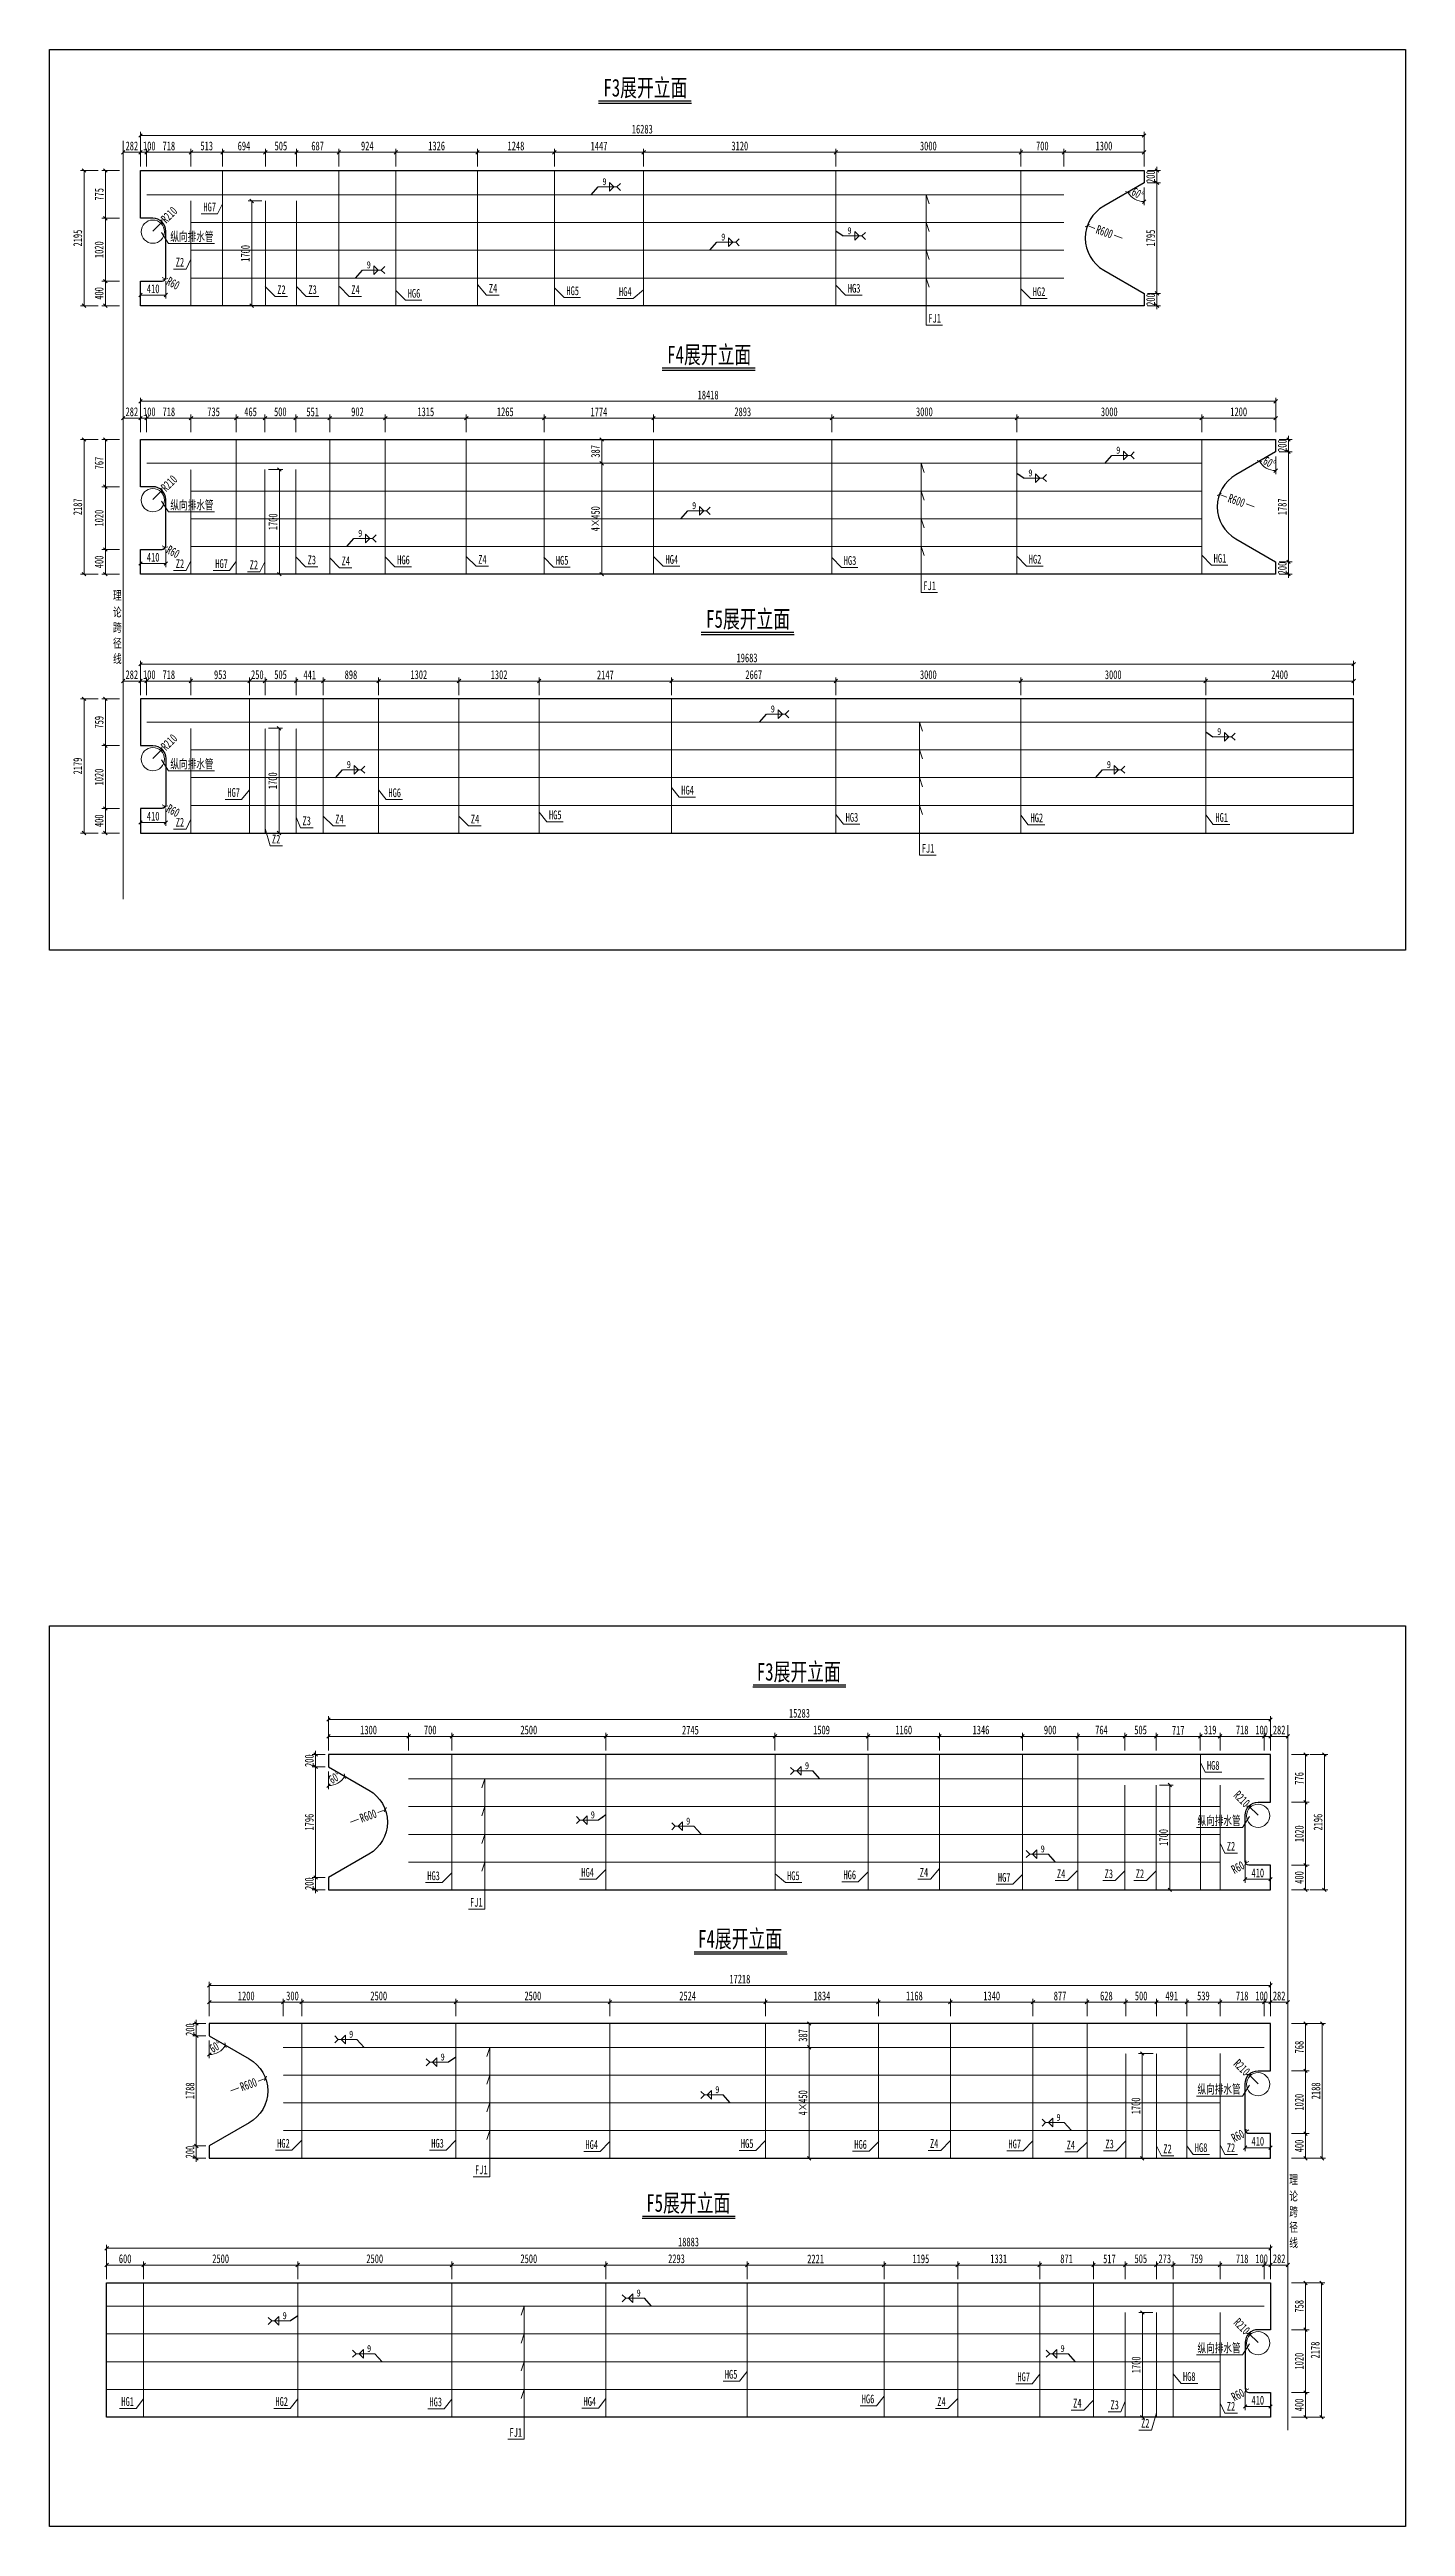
# Model space of a CAD drawing. Header units: millimetres. Extents: x -89049 to 410567, y -307459 to -100425.
# Drawn here: x 300567 to 322567, y -153251 to -113054 of the extents above; entities that cross this region are included whole.
import ezdxf
from ezdxf.enums import TextEntityAlignment as Align

# ---------------------------------------------------------------- set-up
doc = ezdxf.new("R2010")
doc.units = ezdxf.units.MM
doc.linetypes.add('CENTER2', pattern=[28.575, 19.05, -3.175, 3.175, -3.175])
doc.linetypes.add('DASHED', pattern=[0.75, 0.5, -0.25])
doc.layers.get('Defpoints').update_dxf_attribs({"color": 8})
for name, color, linetype, lineweight in [('Dim', 4, 'Continuous', 15), ('中心线', 2, 'CENTER2', 15), ('文字', 7, 'Continuous', 15), ('标注线及字体', 2, 'Continuous', 15), ('桥 构造粗实', 1, 'Continuous', 30), ('细实线', 4, 'Continuous', 15), ('虚线', 7, 'DASHED', 13)]:
    doc.layers.add(name, color=color, linetype=linetype, lineweight=lineweight)
doc.layers.add('Text', color=4, linetype='Continuous')
doc.styles.add('111', font='', dxfattribs={"width": 0.7})
doc.styles.add('BM_Dim', font='', dxfattribs={"width": 0.85})
doc.styles.add('SMEDI', font='', dxfattribs={"width": 0.75})
doc.styles.get("Standard").update_dxf_attribs({"font": ''})
doc.styles.get('111').set_extended_font_data('仿宋_GB2312')
doc.styles.get('BM_Dim').set_extended_font_data('仿宋_GB2312')
doc.styles.get('SMEDI').set_extended_font_data('仿宋_GB2312')
doc.styles.get('Standard').set_extended_font_data('仿宋_GB2312')
doc.dimstyles.new('200', dxfattribs={"dimscale": 0, "dimtxt": 2.5, "dimasz": 1, "dimexe": 1, "dimexo": 1, "dimgap": 0.6, "dimtad": 1, "dimdec": 0, "dimdsep": 46, "dimtxsty": '111', "dimblk": 'OBLIQUE', "dimcen": 0, "dimclrd": 4, "dimclre": 4, "dimclrt": 4, "dimadec": 1, "dimazin": 2, "dimtfac": 1, "dimtdec": 0, "dimtix": 1, "dimtmove": 2, "dimatfit": 3, "dimfxl": 4, "dimfxlon": 1, "dimtolj": 1, "dimlwd": -1, "dimlwe": -1, "dimarcsym": 0})
doc.dimstyles.new('MSteel_1.0_1.0', dxfattribs={"dimtxt": 3, "dimasz": 1.2, "dimexe": 1, "dimexo": 1, "dimgap": 1, "dimtad": 3, "dimtoh": 1, "dimdec": 0, "dimzin": 0, "dimdsep": 46, "dimtxsty": 'Standard', "dimblk": 'ARCHTICK', "dimcen": 0.09, "dimclrd": 3, "dimclre": 3, "dimadec": 0, "dimazin": 0, "dimtfac": 1, "dimtdec": 4, "dimtofl": 0, "dimtmove": 0, "dimatfit": 3, "dimfxl": 1, "dimtolj": 1, "dimtzin": 0, "dimarcsym": 0})

msp = doc.modelspace()

# ---------------------------------------------------------------- texts
at = {"layer": 'Text', "style": 'SMEDI', "width": 0.75}
for p in [(309536.3, -115196.9), (311463.9, -116095.5), (313511.9, -115994), (305712.2, -116547.1), (317873, -119554.8), (316448, -119924), (310991.7, -120454.6), (305573.6, -120903.9), (312268, -123754.4), (319511.3, -124121.6), (305388.8, -124656), (317721.1, -124656), (312822.8, -140904.4), (309347.1, -141701.5), (310895.2, -141803), (316646.9, -142254.5), (305426.7, -145262.3), (306911.1, -145631.4), (311367.4, -146162.1), (316903.8, -146611.4), (310091.1, -149461.8), (304347.7, -149829), (305717.5, -150363.5), (316970.3, -150363.5)]:
    msp.add_text('9', height=114.3, dxfattribs=at).set_placement(p, align=Align.MIDDLE_LEFT)
at = {"layer": '文字', "style": 'BM_Dim', "width": 0.7}
for s, height, p in [('HG7', 142.86, (303164.3, -115723.4)), ('纵向排水管', 142.86, (302876.5, -116204.4)), ('Z2', 142.86, (302682.4, -116619.1)), ('Z2', 142.86, (304329.5, -117064.8)), ('Z3', 142.86, (304834.7, -117064.8)), ('Z4', 142.86, (305531.6, -117064.8)), ('HG6', 142.86, (306480.1, -117124.8)), ('Z4', 142.86, (307762.3, -117043.3)), ('HG5', 142.86, (309054.4, -117082.4)), ('HG4', 142.86, (309908, -117097)), ('HG3', 142.86, (313621.5, -117043.1)), ('HG2', 142.86, (316621.5, -117097.7)), ('FJ1', 142.86, (314927.4, -117529)), ('纵向排水管', 142.86, (302876.5, -120561.4)), ('Z2', 142.86, (302682.4, -121512.2)), ('HG7', 142.86, (303357.6, -121510.7)), ('Z2', 142.86, (303882.4, -121530)), ('Z3', 142.86, (304822.4, -121450.4)), ('Z4', 142.86, (305373.6, -121467.8)), ('HG6', 142.86, (306309.5, -121450.8)), ('Z4', 142.86, (307590.5, -121442.2)), ('HG5', 142.86, (308883.5, -121457.6)), ('HG4', 142.86, (310663.5, -121443)), ('HG3', 142.86, (313554.4, -121460.5)), ('HG2', 142.86, (316556.8, -121439.5)), ('HG1', 142.86, (319556.8, -121425)), ('FJ1', 142.86, (314846.8, -121869.5)), ('理', 142.9, (301666.6, -122028.7)), ('论', 142.9, (301666.6, -122298.8)), ('径', 142.9, (301666.6, -122803.9)), ('跨', 142.9, (301666.6, -122551.4)), ('线', 142.9, (301666.6, -123056.5)), ('纵向排水管', 142.86, (302876.5, -124762.8)), ('HG4', 142.86, (310918.8, -125188.6)), ('HG7', 142.86, (303553.5, -125224.9)), ('HG6', 142.86, (306166.6, -125229.1)), ('HG5', 142.86, (308771.4, -125589)), ('Z2', 142.86, (302682.2, -125708.3)), ('Z2', 142.86, (304242.9, -125981.1)), ('Z3', 142.86, (304739.1, -125684.6)), ('Z4', 142.86, (305270.2, -125656.1)), ('Z4', 142.86, (307470.7, -125656.1)), ('HG3', 142.86, (313585.7, -125628.7)), ('HG2', 142.86, (316585.7, -125636.5)), ('HG1', 142.86, (319585.7, -125630.4)), ('FJ1', 142.86, (314820.5, -126130.9)), ('HG8', 142.86, (319447.6, -141014.5)), ('纵向排水管', 142.86, (319541.9, -141911.9)), ('Z2', 142.86, (319736, -142326.6)), ('HG3', 142.86, (306796.9, -142805.2)), ('HG4', 142.86, (309296.9, -142750.6)), ('HG5', 142.86, (312635, -142804.4)), ('HG6', 142.86, (313550.4, -142789.8)), ('Z4', 142.86, (314754.2, -142750.8)), ('HG7', 142.86, (316056, -142832.2)), ('Z4', 142.86, (316980.7, -142772.2)), ('Z3', 142.86, (317754.1, -142772.2)), ('Z2', 142.86, (318259, -142772.2)), ('FJ1', 142.86, (307491, -143236.4)), ('纵向排水管', 142.86, (319541.9, -146268.9)), ('HG2', 142.86, (304361.6, -147147)), ('HG3', 142.86, (306861.6, -147147)), ('HG4', 142.86, (309364, -147167.9)), ('HG5', 142.86, (311885.7, -147150.5)), ('HG6', 142.86, (313725.3, -147165.1)), ('Z4', 142.86, (314921, -147149.7)), ('HG7', 142.86, (316227.2, -147158.2)), ('Z4', 142.86, (317138.2, -147175.2)), ('Z3', 142.86, (317766.4, -147157.9)), ('Z2', 142.86, (318706.4, -147237.4)), ('HG8', 142.86, (319250.7, -147216.7)), ('Z2', 142.86, (319736, -147219.6)), ('FJ1', 142.86, (307571.6, -147576.9)), ('理', 142.9, (320751.8, -147736.2)), ('论', 142.9, (320751.8, -148006.2)), ('径', 142.9, (320751.8, -148511.4)), ('跨', 142.9, (320751.8, -148258.8)), ('线', 142.9, (320751.8, -148764)), ('纵向排水管', 142.86, (319541.9, -150470.2)), ('HG5', 142.86, (311625.2, -150896.1)), ('HG6', 142.86, (313846.6, -151296.4)), ('HG7', 142.86, (316372.5, -150936.6)), ('HG8', 142.86, (319058.3, -150932.3)), ('HG1', 142.86, (301832.6, -151337.9)), ('HG2', 142.86, (304332.6, -151337.9)), ('HG3', 142.86, (306832.6, -151343.9)), ('HG4', 142.86, (309332.6, -151336.2)), ('Z4', 142.86, (315039.5, -151339.8)), ('Z4', 142.86, (317242.2, -151363.6)), ('Z3', 142.86, (317849.1, -151392.1)), ('Z2', 142.86, (318345.5, -151688.6)), ('Z2', 142.86, (319736.2, -151415.8)), ('FJ1', 142.86, (308131.6, -151838.4))]:
    msp.add_text(s, height=height, dxfattribs=at).set_placement(p, align=Align.BOTTOM_CENTER)
at = {"layer": '标注线及字体', "style": '111', "width": 0.7}
for s, p in [('F3展开立面', (310234.6, -113667.5)), ('F4展开立面', (311269.8, -118000)), ('F5展开立面', (311901.5, -122289.2)), ('F3展开立面', (312724.3, -139375)), ('F4展开立面', (311770.9, -143707.5)), ('F5展开立面', (310930.2, -147996.6))]:
    msp.add_text(s, height=285.71, dxfattribs=at).set_placement(p, align=Align.MIDDLE)

# ---------------------------------------------------------------- blocks, each defined once
blk = doc.blocks.new('_Oblique')
at = {"color": 0, "linetype": 'ByBlock', "lineweight": -2}
blk.add_line((-0.5, -0.5), (0.5, 0.5), dxfattribs=at)
blk = doc.blocks.new('*D570')
at = {"layer": 'Defpoints', "color": 0, "transparency": 16777216}
for p in [(318325, -115017), (318325, -115217), (318535, -115217)]:
    blk.add_point(p, dxfattribs=at)
at = {"layer": '细实线', "color": 4, "transparency": 16777216}
for p, q in [((318535, -115017), (318535, -114960)), ((318383, -115017), (318592, -115017)), ((318383, -115217), (318592, -115217)), ((318535, -115017), (318535, -115217)), ((318535, -115217), (318535, -115274))]:
    blk.add_line(p, q, dxfattribs=at)
at = {"layer": '细实线', "color": 4, "transparency": 16777216, "xscale": 57.14285714285715, "yscale": 57.14285714285715, "zscale": 57.14285714285715}
for p, rotation in [((318535, -115017), 270), ((318535, -115217), 90)]:
    blk.add_blockref('_Oblique', p, dxfattribs=dict(at, rotation=rotation))
at = {"layer": '细实线', "color": 4, "transparency": 16777216, "insert": (318433, -115117), "char_height": 142.9, "attachment_point": 5, "rotation": 90, "style": '111'}
blk.add_mtext('\\A1;200', dxfattribs=at)
blk = doc.blocks.new('*D571')
at = {"layer": 'Defpoints', "color": 0, "transparency": 16777216}
for p in [(318325, -117012), (318325, -117212), (318535, -117212)]:
    blk.add_point(p, dxfattribs=at)
at = {"layer": '细实线', "color": 4, "transparency": 16777216}
for p, q in [((318535, -117012), (318535, -116955)), ((318383, -117012), (318592, -117012)), ((318383, -117212), (318592, -117212)), ((318535, -117012), (318535, -117212)), ((318535, -117212), (318535, -117269))]:
    blk.add_line(p, q, dxfattribs=at)
at = {"layer": '细实线', "color": 4, "transparency": 16777216, "xscale": 57.14285714285715, "yscale": 57.14285714285715, "zscale": 57.14285714285715}
for p, rotation in [((318535, -117012), 270), ((318535, -117212), 90)]:
    blk.add_blockref('_Oblique', p, dxfattribs=dict(at, rotation=rotation))
at = {"layer": '细实线', "color": 4, "transparency": 16777216, "insert": (318433, -117112), "char_height": 142.9, "attachment_point": 5, "rotation": 90, "style": '111'}
blk.add_mtext('\\A1;200', dxfattribs=at)
blk = doc.blocks.new('*D572')
at = {"layer": 'Defpoints', "color": 0, "transparency": 16777216}
for p in [(317406, -115912), (317971, -116114)]:
    blk.add_point(p, dxfattribs=at)
at = {"layer": '细实线', "color": 4, "transparency": 16777216}
for p, q in [((317528, -115956), (317406, -115912)), ((317840, -116067), (317971, -116114))]:
    blk.add_line(p, q, dxfattribs=at)
at = {"layer": '细实线', "color": 4, "transparency": 16777216, "xscale": 57.14285714285715, "yscale": 57.14285714285715, "zscale": 57.14285714285715, "rotation": 160.330781012426}
blk.add_blockref('_Oblique', (317406, -115912), dxfattribs=at)
at = {"layer": '细实线', "color": 4, "transparency": 16777216, "insert": (317684, -116012), "char_height": 142.9, "attachment_point": 5, "rotation": 340.3308, "style": '111'}
blk.add_mtext('\\A1;R600', dxfattribs=at)
blk = doc.blocks.new('*D573')
at = {"layer": 'Defpoints', "color": 0, "transparency": 16777216}
for p in [(318326, -115017), (318326, -115217), (318326, -115217), (317671, -115595), (318130, -115450)]:
    blk.add_point(p, dxfattribs=at)
at = {"layer": '细实线', "color": 4, "transparency": 16777216}
blk.add_line((318326, -115293), (318326, -115579), dxfattribs=at)
blk.add_arc((318326, -115217), 305, 210, 270, dxfattribs=at)
at = {"layer": '细实线', "color": 4, "transparency": 16777216, "xscale": 57.14285714285715, "yscale": 57.14285714285715, "zscale": 57.14285714285715, "rotation": 120.0000000000008}
blk.add_blockref('_Oblique', (318062, -115369), dxfattribs=at)
at = {"layer": '细实线', "color": 4, "transparency": 16777216, "xscale": 57.14285714285715, "yscale": 57.14285714285715, "zscale": 57.14285714285715}
blk.add_blockref('_Oblique', (318326, -115522), dxfattribs=at)
at = {"layer": '细实线', "color": 4, "transparency": 16777216, "insert": (318224, -115392), "char_height": 142.9, "attachment_point": 5, "rotation": 330, "style": '111'}
blk.add_mtext('\\A1;60%%d', dxfattribs=at)
blk = doc.blocks.new('*D574')
at = {"layer": 'Defpoints', "color": 0, "transparency": 16777216}
for p in [(320461, -119382), (320461, -119582), (320670, -119582)]:
    blk.add_point(p, dxfattribs=at)
at = {"layer": '细实线', "color": 4, "transparency": 16777216}
for p, q in [((320518, -119382), (320728, -119382)), ((320670, -119382), (320670, -119325)), ((320670, -119382), (320670, -119582)), ((320518, -119582), (320728, -119582)), ((320670, -119582), (320670, -119639))]:
    blk.add_line(p, q, dxfattribs=at)
at = {"layer": '细实线', "color": 4, "transparency": 16777216, "xscale": 57.14285714285715, "yscale": 57.14285714285715, "zscale": 57.14285714285715}
for p, rotation in [((320670, -119382), 270), ((320670, -119582), 90)]:
    blk.add_blockref('_Oblique', p, dxfattribs=dict(at, rotation=rotation))
at = {"layer": '细实线', "color": 4, "transparency": 16777216, "insert": (320568, -119482), "char_height": 142.9, "attachment_point": 5, "rotation": 90, "style": '111'}
blk.add_mtext('\\A1;200', dxfattribs=at)
blk = doc.blocks.new('*D575')
at = {"layer": 'Defpoints', "color": 0, "transparency": 16777216}
for p in [(320461, -121369), (320461, -121569), (320670, -121569)]:
    blk.add_point(p, dxfattribs=at)
at = {"layer": '细实线', "color": 4, "transparency": 16777216}
for p, q in [((320518, -121369), (320728, -121369)), ((320670, -121369), (320670, -121311)), ((320670, -121369), (320670, -121569)), ((320518, -121569), (320728, -121569)), ((320670, -121569), (320670, -121626))]:
    blk.add_line(p, q, dxfattribs=at)
at = {"layer": '细实线', "color": 4, "transparency": 16777216, "xscale": 57.14285714285715, "yscale": 57.14285714285715, "zscale": 57.14285714285715}
for p, rotation in [((320670, -121369), 270), ((320670, -121569), 90)]:
    blk.add_blockref('_Oblique', p, dxfattribs=dict(at, rotation=rotation))
at = {"layer": '细实线', "color": 4, "transparency": 16777216, "insert": (320568, -121469), "char_height": 142.9, "attachment_point": 5, "rotation": 90, "style": '111'}
blk.add_mtext('\\A1;200', dxfattribs=at)
blk = doc.blocks.new('*D576')
at = {"layer": 'Defpoints', "color": 0, "transparency": 16777216}
for p in [(319548, -120273), (320113, -120475)]:
    blk.add_point(p, dxfattribs=at)
at = {"layer": '细实线', "color": 4, "transparency": 16777216}
for p, q in [((319670, -120317), (319548, -120273)), ((319982, -120428), (320113, -120475))]:
    blk.add_line(p, q, dxfattribs=at)
at = {"layer": '细实线', "color": 4, "transparency": 16777216, "xscale": 57.14285714285715, "yscale": 57.14285714285715, "zscale": 57.14285714285715, "rotation": 160.330781012426}
blk.add_blockref('_Oblique', (319548, -120273), dxfattribs=at)
at = {"layer": '细实线', "color": 4, "transparency": 16777216, "insert": (319826, -120373), "char_height": 142.9, "attachment_point": 5, "rotation": 340.3308, "style": '111'}
blk.add_mtext('\\A1;R600', dxfattribs=at)
blk = doc.blocks.new('*D577')
at = {"layer": 'Defpoints', "color": 0, "transparency": 16777216}
for p in [(320461, -119382), (320461, -119582), (320461, -119582), (319806, -119960), (320265, -119815)]:
    blk.add_point(p, dxfattribs=at)
at = {"layer": '细实线', "color": 4, "transparency": 16777216}
blk.add_line((320461, -119658), (320461, -119944), dxfattribs=at)
blk.add_arc((320461, -119582), 305, 210, 270, dxfattribs=at)
at = {"layer": '细实线', "color": 4, "transparency": 16777216, "xscale": 57.14285714285715, "yscale": 57.14285714285715, "zscale": 57.14285714285715, "rotation": 120.0000000000008}
blk.add_blockref('_Oblique', (320197, -119734), dxfattribs=at)
at = {"layer": '细实线', "color": 4, "transparency": 16777216, "xscale": 57.14285714285715, "yscale": 57.14285714285715, "zscale": 57.14285714285715}
blk.add_blockref('_Oblique', (320461, -119887), dxfattribs=at)
at = {"layer": '细实线', "color": 4, "transparency": 16777216, "insert": (320359, -119757), "char_height": 142.9, "attachment_point": 5, "rotation": 330, "style": '111'}
blk.add_mtext('\\A1;60%%d', dxfattribs=at)
blk = doc.blocks.new('*D578')
at = {"layer": 'Defpoints', "color": 0, "transparency": 16777216}
for p in [(318325, -115217), (318325, -117012), (318535, -117012)]:
    blk.add_point(p, dxfattribs=at)
at = {"layer": '细实线', "color": 4, "transparency": 16777216}
for p, q in [((318383, -115217), (318592, -115217)), ((318535, -115217), (318535, -117012)), ((318383, -117012), (318592, -117012))]:
    blk.add_line(p, q, dxfattribs=at)
at = {"layer": '细实线', "color": 4, "transparency": 16777216, "xscale": 57.14285714285715, "yscale": 57.14285714285715, "zscale": 57.14285714285715}
for p, rotation in [((318535, -115217), 90), ((318535, -117012), 270)]:
    blk.add_blockref('_Oblique', p, dxfattribs=dict(at, rotation=rotation))
at = {"layer": '细实线', "color": 4, "transparency": 16777216, "insert": (318433, -116114), "char_height": 142.9, "attachment_point": 5, "rotation": 90, "style": '111'}
blk.add_mtext('\\A1;1795', dxfattribs=at)
blk = doc.blocks.new('*D579')
at = {"layer": 'Defpoints', "color": 0, "transparency": 16777216}
for p in [(320461, -119582), (320461, -121369), (320670, -121369)]:
    blk.add_point(p, dxfattribs=at)
at = {"layer": '细实线', "color": 4, "transparency": 16777216}
for p, q in [((320518, -119582), (320728, -119582)), ((320670, -119582), (320670, -121369)), ((320518, -121369), (320728, -121369))]:
    blk.add_line(p, q, dxfattribs=at)
at = {"layer": '细实线', "color": 4, "transparency": 16777216, "xscale": 57.14285714285715, "yscale": 57.14285714285715, "zscale": 57.14285714285715}
for p, rotation in [((320670, -119582), 90), ((320670, -121369), 270)]:
    blk.add_blockref('_Oblique', p, dxfattribs=dict(at, rotation=rotation))
at = {"layer": '细实线', "color": 4, "transparency": 16777216, "insert": (320568, -120475), "char_height": 142.9, "attachment_point": 5, "rotation": 90, "style": '111'}
blk.add_mtext('\\A1;1787', dxfattribs=at)
blk = doc.blocks.new('*D580')
at = {"layer": 'Defpoints', "color": 0, "transparency": 16777216}
for p in [(302043, -114721), (302043, -115516), (302142, -115516)]:
    blk.add_point(p, dxfattribs=at)
at = {"layer": '细实线', "color": 4, "transparency": 16777216}
for p, q in [((302043, -114950), (302043, -114664)), ((302142, -114721), (302043, -114721)), ((302142, -114950), (302142, -114664))]:
    blk.add_line(p, q, dxfattribs=at)
at = {"layer": '细实线', "color": 4, "transparency": 16777216, "xscale": 57.14285714285715, "yscale": 57.14285714285715, "zscale": 57.14285714285715, "rotation": 180}
blk.add_blockref('_Oblique', (302043, -114721), dxfattribs=at)
at = {"layer": '细实线', "color": 4, "transparency": 16777216, "xscale": 57.14285714285715, "yscale": 57.14285714285715, "zscale": 57.14285714285715}
blk.add_blockref('_Oblique', (302142, -114721), dxfattribs=at)
at = {"layer": '细实线', "color": 4, "transparency": 16777216, "insert": (302185, -114619), "char_height": 142.9, "attachment_point": 5, "style": '111'}
blk.add_mtext('\\A1;100', dxfattribs=at)
blk = doc.blocks.new('*D581')
at = {"layer": 'Defpoints', "color": 0, "transparency": 16777216}
for p in [(302861, -114721), (302142, -115516), (302861, -115504)]:
    blk.add_point(p, dxfattribs=at)
at = {"layer": '细实线', "color": 4, "transparency": 16777216}
for p, q in [((302142, -114950), (302142, -114664)), ((302142, -114721), (302861, -114721)), ((302861, -114950), (302861, -114664))]:
    blk.add_line(p, q, dxfattribs=at)
at = {"layer": '细实线', "color": 4, "transparency": 16777216, "xscale": 57.14285714285715, "yscale": 57.14285714285715, "zscale": 57.14285714285715, "rotation": 180}
blk.add_blockref('_Oblique', (302142, -114721), dxfattribs=at)
at = {"layer": '细实线', "color": 4, "transparency": 16777216, "xscale": 57.14285714285715, "yscale": 57.14285714285715, "zscale": 57.14285714285715}
blk.add_blockref('_Oblique', (302861, -114721), dxfattribs=at)
at = {"layer": '细实线', "color": 4, "transparency": 16777216, "insert": (302502, -114619), "char_height": 142.9, "attachment_point": 5, "style": '111'}
blk.add_mtext('\\A1;718', dxfattribs=at)
blk = doc.blocks.new('*D582')
at = {"layer": 'Defpoints', "color": 0, "transparency": 16777216}
for p in [(303373, -114721), (302861, -115504), (303373, -115380)]:
    blk.add_point(p, dxfattribs=at)
at = {"layer": '细实线', "color": 4, "transparency": 16777216}
for p, q in [((302861, -114950), (302861, -114664)), ((302861, -114721), (303373, -114721)), ((303373, -114950), (303373, -114664))]:
    blk.add_line(p, q, dxfattribs=at)
at = {"layer": '细实线', "color": 4, "transparency": 16777216, "xscale": 57.14285714285715, "yscale": 57.14285714285715, "zscale": 57.14285714285715, "rotation": 180}
blk.add_blockref('_Oblique', (302861, -114721), dxfattribs=at)
at = {"layer": '细实线', "color": 4, "transparency": 16777216, "xscale": 57.14285714285715, "yscale": 57.14285714285715, "zscale": 57.14285714285715}
blk.add_blockref('_Oblique', (303373, -114721), dxfattribs=at)
at = {"layer": '细实线', "color": 4, "transparency": 16777216, "insert": (303117, -114619), "char_height": 142.9, "attachment_point": 5, "style": '111'}
blk.add_mtext('\\A1;513', dxfattribs=at)
blk = doc.blocks.new('*D583')
at = {"layer": 'Defpoints', "color": 0, "transparency": 16777216}
for p in [(304068, -114721), (304068, -115054), (303373, -115504)]:
    blk.add_point(p, dxfattribs=at)
at = {"layer": '细实线', "color": 4, "transparency": 16777216}
for p, q in [((303373, -114950), (303373, -114664)), ((303373, -114721), (304068, -114721)), ((304068, -114950), (304068, -114664))]:
    blk.add_line(p, q, dxfattribs=at)
at = {"layer": '细实线', "color": 4, "transparency": 16777216, "xscale": 57.14285714285715, "yscale": 57.14285714285715, "zscale": 57.14285714285715, "rotation": 180}
blk.add_blockref('_Oblique', (303373, -114721), dxfattribs=at)
at = {"layer": '细实线', "color": 4, "transparency": 16777216, "xscale": 57.14285714285715, "yscale": 57.14285714285715, "zscale": 57.14285714285715}
blk.add_blockref('_Oblique', (304068, -114721), dxfattribs=at)
at = {"layer": '细实线', "color": 4, "transparency": 16777216, "insert": (303721, -114619), "char_height": 142.9, "attachment_point": 5, "style": '111'}
blk.add_mtext('\\A1;694', dxfattribs=at)
blk = doc.blocks.new('*D584')
at = {"layer": 'Defpoints', "color": 0, "transparency": 16777216}
for p in [(304573, -114721), (304068, -115054), (304573, -115112)]:
    blk.add_point(p, dxfattribs=at)
at = {"layer": '细实线', "color": 4, "transparency": 16777216}
for p, q in [((304068, -114950), (304068, -114664)), ((304068, -114721), (304573, -114721)), ((304573, -114950), (304573, -114664))]:
    blk.add_line(p, q, dxfattribs=at)
at = {"layer": '细实线', "color": 4, "transparency": 16777216, "xscale": 57.14285714285715, "yscale": 57.14285714285715, "zscale": 57.14285714285715, "rotation": 180}
blk.add_blockref('_Oblique', (304068, -114721), dxfattribs=at)
at = {"layer": '细实线', "color": 4, "transparency": 16777216, "xscale": 57.14285714285715, "yscale": 57.14285714285715, "zscale": 57.14285714285715}
blk.add_blockref('_Oblique', (304573, -114721), dxfattribs=at)
at = {"layer": '细实线', "color": 4, "transparency": 16777216, "insert": (304320, -114619), "char_height": 142.9, "attachment_point": 5, "style": '111'}
blk.add_mtext('\\A1;505', dxfattribs=at)
blk = doc.blocks.new('*D585')
at = {"layer": 'Defpoints', "color": 0, "transparency": 16777216}
for p in [(306184, -114721), (305260, -115112), (306184, -115060)]:
    blk.add_point(p, dxfattribs=at)
at = {"layer": '细实线', "color": 4, "transparency": 16777216}
for p, q in [((305260, -114950), (305260, -114664)), ((305260, -114721), (306184, -114721)), ((306184, -114950), (306184, -114664))]:
    blk.add_line(p, q, dxfattribs=at)
at = {"layer": '细实线', "color": 4, "transparency": 16777216, "xscale": 57.14285714285715, "yscale": 57.14285714285715, "zscale": 57.14285714285715, "rotation": 180}
blk.add_blockref('_Oblique', (305260, -114721), dxfattribs=at)
at = {"layer": '细实线', "color": 4, "transparency": 16777216, "xscale": 57.14285714285715, "yscale": 57.14285714285715, "zscale": 57.14285714285715}
blk.add_blockref('_Oblique', (306184, -114721), dxfattribs=at)
at = {"layer": '细实线', "color": 4, "transparency": 16777216, "insert": (305722, -114619), "char_height": 142.9, "attachment_point": 5, "style": '111'}
blk.add_mtext('\\A1;924', dxfattribs=at)
blk = doc.blocks.new('*D586')
at = {"layer": 'Defpoints', "color": 0, "transparency": 16777216}
for p in [(307510, -114721), (306184, -115060), (307510, -115084)]:
    blk.add_point(p, dxfattribs=at)
at = {"layer": '细实线', "color": 4, "transparency": 16777216}
for p, q in [((306184, -114950), (306184, -114664)), ((306184, -114721), (307510, -114721)), ((307510, -114950), (307510, -114664))]:
    blk.add_line(p, q, dxfattribs=at)
at = {"layer": '细实线', "color": 4, "transparency": 16777216, "xscale": 57.14285714285715, "yscale": 57.14285714285715, "zscale": 57.14285714285715, "rotation": 180}
blk.add_blockref('_Oblique', (306184, -114721), dxfattribs=at)
at = {"layer": '细实线', "color": 4, "transparency": 16777216, "xscale": 57.14285714285715, "yscale": 57.14285714285715, "zscale": 57.14285714285715}
blk.add_blockref('_Oblique', (307510, -114721), dxfattribs=at)
at = {"layer": '细实线', "color": 4, "transparency": 16777216, "insert": (306847, -114619), "char_height": 142.9, "attachment_point": 5, "style": '111'}
blk.add_mtext('\\A1;1326', dxfattribs=at)
blk = doc.blocks.new('*D587')
at = {"layer": 'Defpoints', "color": 0, "transparency": 16777216}
for p in [(308758, -114721), (307510, -115084), (308758, -115079)]:
    blk.add_point(p, dxfattribs=at)
at = {"layer": '细实线', "color": 4, "transparency": 16777216}
for p, q in [((307510, -114950), (307510, -114664)), ((307510, -114721), (308758, -114721)), ((308758, -114950), (308758, -114664))]:
    blk.add_line(p, q, dxfattribs=at)
at = {"layer": '细实线', "color": 4, "transparency": 16777216, "xscale": 57.14285714285715, "yscale": 57.14285714285715, "zscale": 57.14285714285715, "rotation": 180}
blk.add_blockref('_Oblique', (307510, -114721), dxfattribs=at)
at = {"layer": '细实线', "color": 4, "transparency": 16777216, "xscale": 57.14285714285715, "yscale": 57.14285714285715, "zscale": 57.14285714285715}
blk.add_blockref('_Oblique', (308758, -114721), dxfattribs=at)
at = {"layer": '细实线', "color": 4, "transparency": 16777216, "insert": (308134, -114619), "char_height": 142.9, "attachment_point": 5, "style": '111'}
blk.add_mtext('\\A1;1248', dxfattribs=at)
blk = doc.blocks.new('*D588')
at = {"layer": 'Defpoints', "color": 0, "transparency": 16777216}
for p in [(310206, -114721), (308758, -115079), (310206, -115109)]:
    blk.add_point(p, dxfattribs=at)
at = {"layer": '细实线', "color": 4, "transparency": 16777216}
for p, q in [((308758, -114950), (308758, -114664)), ((308758, -114721), (310206, -114721)), ((310206, -114950), (310206, -114664))]:
    blk.add_line(p, q, dxfattribs=at)
at = {"layer": '细实线', "color": 4, "transparency": 16777216, "xscale": 57.14285714285715, "yscale": 57.14285714285715, "zscale": 57.14285714285715, "rotation": 180}
blk.add_blockref('_Oblique', (308758, -114721), dxfattribs=at)
at = {"layer": '细实线', "color": 4, "transparency": 16777216, "xscale": 57.14285714285715, "yscale": 57.14285714285715, "zscale": 57.14285714285715}
blk.add_blockref('_Oblique', (310206, -114721), dxfattribs=at)
at = {"layer": '细实线', "color": 4, "transparency": 16777216, "insert": (309482, -114620), "char_height": 142.9, "attachment_point": 5, "style": '111'}
blk.add_mtext('\\A1;1447', dxfattribs=at)
blk = doc.blocks.new('*D589')
at = {"layer": 'Defpoints', "color": 0, "transparency": 16777216}
for p in [(313325, -114721), (310206, -115155), (313325, -115109)]:
    blk.add_point(p, dxfattribs=at)
at = {"layer": '细实线', "color": 4, "transparency": 16777216}
for p, q in [((310206, -114950), (310206, -114664)), ((310206, -114721), (313325, -114721)), ((313325, -114950), (313325, -114664))]:
    blk.add_line(p, q, dxfattribs=at)
at = {"layer": '细实线', "color": 4, "transparency": 16777216, "xscale": 57.14285714285715, "yscale": 57.14285714285715, "zscale": 57.14285714285715, "rotation": 180}
blk.add_blockref('_Oblique', (310206, -114721), dxfattribs=at)
at = {"layer": '细实线', "color": 4, "transparency": 16777216, "xscale": 57.14285714285715, "yscale": 57.14285714285715, "zscale": 57.14285714285715}
blk.add_blockref('_Oblique', (313325, -114721), dxfattribs=at)
at = {"layer": '细实线', "color": 4, "transparency": 16777216, "insert": (311766, -114619), "char_height": 142.9, "attachment_point": 5, "style": '111'}
blk.add_mtext('\\A1;3120', dxfattribs=at)
blk = doc.blocks.new('*D590')
at = {"layer": 'Defpoints', "color": 0, "transparency": 16777216}
for p in [(316325, -114721), (313325, -115155), (316325, -115038)]:
    blk.add_point(p, dxfattribs=at)
at = {"layer": '细实线', "color": 4, "transparency": 16777216}
for p, q in [((313325, -114950), (313325, -114664)), ((313325, -114721), (316325, -114721)), ((316325, -114950), (316325, -114664))]:
    blk.add_line(p, q, dxfattribs=at)
at = {"layer": '细实线', "color": 4, "transparency": 16777216, "xscale": 57.14285714285715, "yscale": 57.14285714285715, "zscale": 57.14285714285715, "rotation": 180}
blk.add_blockref('_Oblique', (313325, -114721), dxfattribs=at)
at = {"layer": '细实线', "color": 4, "transparency": 16777216, "xscale": 57.14285714285715, "yscale": 57.14285714285715, "zscale": 57.14285714285715}
blk.add_blockref('_Oblique', (316325, -114721), dxfattribs=at)
at = {"layer": '细实线', "color": 4, "transparency": 16777216, "insert": (314825, -114619), "char_height": 142.9, "attachment_point": 5, "style": '111'}
blk.add_mtext('\\A1;3000', dxfattribs=at)
blk = doc.blocks.new('*D591')
at = {"layer": 'Defpoints', "color": 0, "transparency": 16777216}
for p in [(317025, -114721), (316325, -115155), (317025, -115426)]:
    blk.add_point(p, dxfattribs=at)
at = {"layer": '细实线', "color": 4, "transparency": 16777216}
for p, q in [((316325, -114950), (316325, -114664)), ((316325, -114721), (317025, -114721)), ((317025, -114950), (317025, -114664))]:
    blk.add_line(p, q, dxfattribs=at)
at = {"layer": '细实线', "color": 4, "transparency": 16777216, "xscale": 57.14285714285715, "yscale": 57.14285714285715, "zscale": 57.14285714285715, "rotation": 180}
blk.add_blockref('_Oblique', (316325, -114721), dxfattribs=at)
at = {"layer": '细实线', "color": 4, "transparency": 16777216, "xscale": 57.14285714285715, "yscale": 57.14285714285715, "zscale": 57.14285714285715}
blk.add_blockref('_Oblique', (317025, -114721), dxfattribs=at)
at = {"layer": '细实线', "color": 4, "transparency": 16777216, "insert": (316675, -114619), "char_height": 142.9, "attachment_point": 5, "style": '111'}
blk.add_mtext('\\A1;700', dxfattribs=at)
blk = doc.blocks.new('*D592')
at = {"layer": 'Defpoints', "color": 0, "transparency": 16777216}
for p in [(318325, -114448), (302043, -115070), (318325, -114991)]:
    blk.add_point(p, dxfattribs=at)
at = {"layer": '细实线', "color": 4, "transparency": 16777216}
for p, q in [((302043, -114677), (302043, -114391)), ((302043, -114448), (318325, -114448)), ((318325, -114677), (318325, -114391))]:
    blk.add_line(p, q, dxfattribs=at)
at = {"layer": '细实线', "color": 4, "transparency": 16777216, "xscale": 57.14285714285715, "yscale": 57.14285714285715, "zscale": 57.14285714285715, "rotation": 180}
blk.add_blockref('_Oblique', (302043, -114448), dxfattribs=at)
at = {"layer": '细实线', "color": 4, "transparency": 16777216, "xscale": 57.14285714285715, "yscale": 57.14285714285715, "zscale": 57.14285714285715}
blk.add_blockref('_Oblique', (318325, -114448), dxfattribs=at)
at = {"layer": '细实线', "color": 4, "transparency": 16777216, "insert": (310184, -114346), "char_height": 142.9, "attachment_point": 5, "style": '111'}
blk.add_mtext('\\A1;16283', dxfattribs=at)
blk = doc.blocks.new('*D593')
at = {"layer": 'Defpoints', "color": 0, "transparency": 16777216}
for p in [(301761, -114721), (301761, -115516), (302043, -115516)]:
    blk.add_point(p, dxfattribs=at)
at = {"layer": '细实线', "color": 4, "transparency": 16777216}
for p, q in [((301761, -114950), (301761, -114664)), ((302043, -114721), (301761, -114721)), ((302043, -114950), (302043, -114664))]:
    blk.add_line(p, q, dxfattribs=at)
at = {"layer": '细实线', "color": 4, "transparency": 16777216, "xscale": 57.14285714285715, "yscale": 57.14285714285715, "zscale": 57.14285714285715, "rotation": 180}
blk.add_blockref('_Oblique', (301761, -114721), dxfattribs=at)
at = {"layer": '细实线', "color": 4, "transparency": 16777216, "xscale": 57.14285714285715, "yscale": 57.14285714285715, "zscale": 57.14285714285715}
blk.add_blockref('_Oblique', (302043, -114721), dxfattribs=at)
at = {"layer": '细实线', "color": 4, "transparency": 16777216, "insert": (301902, -114619), "char_height": 142.9, "attachment_point": 5, "style": '111'}
blk.add_mtext('\\A1;282', dxfattribs=at)
blk = doc.blocks.new('*D594')
at = {"layer": 'Defpoints', "color": 0, "transparency": 16777216}
for p in [(302043, -119036), (302043, -119831), (302142, -119831)]:
    blk.add_point(p, dxfattribs=at)
at = {"layer": '细实线', "color": 4, "transparency": 16777216}
for p, q in [((302043, -119264), (302043, -118978)), ((302142, -119264), (302142, -118978)), ((302142, -119036), (302043, -119036))]:
    blk.add_line(p, q, dxfattribs=at)
at = {"layer": '细实线', "color": 4, "transparency": 16777216, "xscale": 57.14285714285715, "yscale": 57.14285714285715, "zscale": 57.14285714285715, "rotation": 180}
blk.add_blockref('_Oblique', (302043, -119036), dxfattribs=at)
at = {"layer": '细实线', "color": 4, "transparency": 16777216, "xscale": 57.14285714285715, "yscale": 57.14285714285715, "zscale": 57.14285714285715}
blk.add_blockref('_Oblique', (302142, -119036), dxfattribs=at)
at = {"layer": '细实线', "color": 4, "transparency": 16777216, "insert": (302185, -118933), "char_height": 142.9, "attachment_point": 5, "style": '111'}
blk.add_mtext('\\A1;100', dxfattribs=at)
blk = doc.blocks.new('*D595')
at = {"layer": 'Defpoints', "color": 0, "transparency": 16777216}
for p in [(302861, -119036), (302142, -119831), (302861, -119818)]:
    blk.add_point(p, dxfattribs=at)
at = {"layer": '细实线', "color": 4, "transparency": 16777216}
for p, q in [((302142, -119264), (302142, -118978)), ((302861, -119264), (302861, -118978)), ((302142, -119036), (302861, -119036))]:
    blk.add_line(p, q, dxfattribs=at)
at = {"layer": '细实线', "color": 4, "transparency": 16777216, "xscale": 57.14285714285715, "yscale": 57.14285714285715, "zscale": 57.14285714285715, "rotation": 180}
blk.add_blockref('_Oblique', (302142, -119036), dxfattribs=at)
at = {"layer": '细实线', "color": 4, "transparency": 16777216, "xscale": 57.14285714285715, "yscale": 57.14285714285715, "zscale": 57.14285714285715}
blk.add_blockref('_Oblique', (302861, -119036), dxfattribs=at)
at = {"layer": '细实线', "color": 4, "transparency": 16777216, "insert": (302502, -118933), "char_height": 142.9, "attachment_point": 5, "style": '111'}
blk.add_mtext('\\A1;718', dxfattribs=at)
blk = doc.blocks.new('*D596')
at = {"layer": 'Defpoints', "color": 0, "transparency": 16777216}
for p in [(320461, -118763), (302043, -119385), (320461, -119286)]:
    blk.add_point(p, dxfattribs=at)
at = {"layer": '细实线', "color": 4, "transparency": 16777216}
for p, q in [((302043, -118991), (302043, -118706)), ((302043, -118763), (320461, -118763)), ((320461, -118991), (320461, -118706))]:
    blk.add_line(p, q, dxfattribs=at)
at = {"layer": '细实线', "color": 4, "transparency": 16777216, "xscale": 57.14285714285715, "yscale": 57.14285714285715, "zscale": 57.14285714285715, "rotation": 180}
blk.add_blockref('_Oblique', (302043, -118763), dxfattribs=at)
at = {"layer": '细实线', "color": 4, "transparency": 16777216, "xscale": 57.14285714285715, "yscale": 57.14285714285715, "zscale": 57.14285714285715}
blk.add_blockref('_Oblique', (320461, -118763), dxfattribs=at)
at = {"layer": '细实线', "color": 4, "transparency": 16777216, "insert": (311252, -118661), "char_height": 142.9, "attachment_point": 5, "style": '111'}
blk.add_mtext('\\A1;18418', dxfattribs=at)
blk = doc.blocks.new('*D597')
at = {"layer": 'Defpoints', "color": 0, "transparency": 16777216}
for p in [(301761, -119036), (301761, -119831), (302043, -119831)]:
    blk.add_point(p, dxfattribs=at)
at = {"layer": '细实线', "color": 4, "transparency": 16777216}
for p, q in [((301761, -119264), (301761, -118978)), ((302043, -119264), (302043, -118978)), ((302043, -119036), (301761, -119036))]:
    blk.add_line(p, q, dxfattribs=at)
at = {"layer": '细实线', "color": 4, "transparency": 16777216, "xscale": 57.14285714285715, "yscale": 57.14285714285715, "zscale": 57.14285714285715, "rotation": 180}
blk.add_blockref('_Oblique', (301761, -119036), dxfattribs=at)
at = {"layer": '细实线', "color": 4, "transparency": 16777216, "xscale": 57.14285714285715, "yscale": 57.14285714285715, "zscale": 57.14285714285715}
blk.add_blockref('_Oblique', (302043, -119036), dxfattribs=at)
at = {"layer": '细实线', "color": 4, "transparency": 16777216, "insert": (301902, -118933), "char_height": 142.9, "attachment_point": 5, "style": '111'}
blk.add_mtext('\\A1;282', dxfattribs=at)
blk = doc.blocks.new('*D598')
at = {"layer": 'Defpoints', "color": 0, "transparency": 16777216}
for p in [(303596, -119036), (302861, -119831), (303596, -119792)]:
    blk.add_point(p, dxfattribs=at)
at = {"layer": '细实线', "color": 4, "transparency": 16777216}
for p, q in [((302861, -119264), (302861, -118978)), ((303596, -119264), (303596, -118978)), ((302861, -119036), (303596, -119036))]:
    blk.add_line(p, q, dxfattribs=at)
at = {"layer": '细实线', "color": 4, "transparency": 16777216, "xscale": 57.14285714285715, "yscale": 57.14285714285715, "zscale": 57.14285714285715, "rotation": 180}
blk.add_blockref('_Oblique', (302861, -119036), dxfattribs=at)
at = {"layer": '细实线', "color": 4, "transparency": 16777216, "xscale": 57.14285714285715, "yscale": 57.14285714285715, "zscale": 57.14285714285715}
blk.add_blockref('_Oblique', (303596, -119036), dxfattribs=at)
at = {"layer": '细实线', "color": 4, "transparency": 16777216, "insert": (303228, -118933), "char_height": 142.9, "attachment_point": 5, "style": '111'}
blk.add_mtext('\\A1;735', dxfattribs=at)
blk = doc.blocks.new('*D599')
at = {"layer": 'Defpoints', "color": 0, "transparency": 16777216}
for p in [(304061, -119036), (304061, -119410), (303596, -119831)]:
    blk.add_point(p, dxfattribs=at)
at = {"layer": '细实线', "color": 4, "transparency": 16777216}
for p, q in [((303596, -119264), (303596, -118978)), ((304061, -119264), (304061, -118978)), ((303596, -119036), (304061, -119036))]:
    blk.add_line(p, q, dxfattribs=at)
at = {"layer": '细实线', "color": 4, "transparency": 16777216, "xscale": 57.14285714285715, "yscale": 57.14285714285715, "zscale": 57.14285714285715, "rotation": 180}
blk.add_blockref('_Oblique', (303596, -119036), dxfattribs=at)
at = {"layer": '细实线', "color": 4, "transparency": 16777216, "xscale": 57.14285714285715, "yscale": 57.14285714285715, "zscale": 57.14285714285715}
blk.add_blockref('_Oblique', (304061, -119036), dxfattribs=at)
at = {"layer": '细实线', "color": 4, "transparency": 16777216, "insert": (303828, -118933), "char_height": 142.9, "attachment_point": 5, "style": '111'}
blk.add_mtext('\\A1;465', dxfattribs=at)
blk = doc.blocks.new('*D600')
at = {"layer": 'Defpoints', "color": 0, "transparency": 16777216}
for p in [(304561, -119036), (304561, -119384), (304061, -119410)]:
    blk.add_point(p, dxfattribs=at)
at = {"layer": '细实线', "color": 4, "transparency": 16777216}
for p, q in [((304061, -119264), (304061, -118978)), ((304561, -119264), (304561, -118978)), ((304061, -119036), (304561, -119036))]:
    blk.add_line(p, q, dxfattribs=at)
at = {"layer": '细实线', "color": 4, "transparency": 16777216, "xscale": 57.14285714285715, "yscale": 57.14285714285715, "zscale": 57.14285714285715, "rotation": 180}
blk.add_blockref('_Oblique', (304061, -119036), dxfattribs=at)
at = {"layer": '细实线', "color": 4, "transparency": 16777216, "xscale": 57.14285714285715, "yscale": 57.14285714285715, "zscale": 57.14285714285715}
blk.add_blockref('_Oblique', (304561, -119036), dxfattribs=at)
at = {"layer": '细实线', "color": 4, "transparency": 16777216, "insert": (304311, -118933), "char_height": 142.9, "attachment_point": 5, "style": '111'}
blk.add_mtext('\\A1;500', dxfattribs=at)
blk = doc.blocks.new('*D601')
at = {"layer": 'Defpoints', "color": 0, "transparency": 16777216}
for p in [(305112, -119384), (306014, -119036), (306014, -119429)]:
    blk.add_point(p, dxfattribs=at)
at = {"layer": '细实线', "color": 4, "transparency": 16777216}
for p, q in [((305112, -119264), (305112, -118978)), ((306014, -119264), (306014, -118978)), ((305112, -119036), (306014, -119036))]:
    blk.add_line(p, q, dxfattribs=at)
at = {"layer": '细实线', "color": 4, "transparency": 16777216, "xscale": 57.14285714285715, "yscale": 57.14285714285715, "zscale": 57.14285714285715, "rotation": 180}
blk.add_blockref('_Oblique', (305112, -119036), dxfattribs=at)
at = {"layer": '细实线', "color": 4, "transparency": 16777216, "xscale": 57.14285714285715, "yscale": 57.14285714285715, "zscale": 57.14285714285715}
blk.add_blockref('_Oblique', (306014, -119036), dxfattribs=at)
at = {"layer": '细实线', "color": 4, "transparency": 16777216, "insert": (305563, -118933), "char_height": 142.9, "attachment_point": 5, "style": '111'}
blk.add_mtext('\\A1;902', dxfattribs=at)
blk = doc.blocks.new('*D602')
at = {"layer": 'Defpoints', "color": 0, "transparency": 16777216}
for p in [(308593, -119036), (307329, -119553), (308593, -119526)]:
    blk.add_point(p, dxfattribs=at)
at = {"layer": '细实线', "color": 4, "transparency": 16777216}
for p, q in [((307329, -119264), (307329, -118978)), ((308593, -119264), (308593, -118978)), ((307329, -119036), (308593, -119036))]:
    blk.add_line(p, q, dxfattribs=at)
at = {"layer": '细实线', "color": 4, "transparency": 16777216, "xscale": 57.14285714285715, "yscale": 57.14285714285715, "zscale": 57.14285714285715, "rotation": 180}
blk.add_blockref('_Oblique', (307329, -119036), dxfattribs=at)
at = {"layer": '细实线', "color": 4, "transparency": 16777216, "xscale": 57.14285714285715, "yscale": 57.14285714285715, "zscale": 57.14285714285715}
blk.add_blockref('_Oblique', (308593, -119036), dxfattribs=at)
at = {"layer": '细实线', "color": 4, "transparency": 16777216, "insert": (307961, -118933), "char_height": 142.9, "attachment_point": 5, "style": '111'}
blk.add_mtext('\\A1;1265', dxfattribs=at)
blk = doc.blocks.new('*D603')
at = {"layer": 'Defpoints', "color": 0, "transparency": 16777216}
for p in [(310367, -119036), (308593, -119526), (310367, -119524)]:
    blk.add_point(p, dxfattribs=at)
at = {"layer": '细实线', "color": 4, "transparency": 16777216}
for p, q in [((308593, -119264), (308593, -118978)), ((310367, -119264), (310367, -118978)), ((308593, -119036), (310367, -119036))]:
    blk.add_line(p, q, dxfattribs=at)
at = {"layer": '细实线', "color": 4, "transparency": 16777216, "xscale": 57.14285714285715, "yscale": 57.14285714285715, "zscale": 57.14285714285715, "rotation": 180}
blk.add_blockref('_Oblique', (308593, -119036), dxfattribs=at)
at = {"layer": '细实线', "color": 4, "transparency": 16777216, "xscale": 57.14285714285715, "yscale": 57.14285714285715, "zscale": 57.14285714285715}
blk.add_blockref('_Oblique', (310367, -119036), dxfattribs=at)
at = {"layer": '细实线', "color": 4, "transparency": 16777216, "insert": (309480, -118935), "char_height": 142.9, "attachment_point": 5, "style": '111'}
blk.add_mtext('\\A1;1774', dxfattribs=at)
blk = doc.blocks.new('*D604')
at = {"layer": 'Defpoints', "color": 0, "transparency": 16777216}
for p in [(313261, -119036), (310367, -119553), (313261, -119524)]:
    blk.add_point(p, dxfattribs=at)
at = {"layer": '细实线', "color": 4, "transparency": 16777216}
for p, q in [((310367, -119264), (310367, -118978)), ((313261, -119264), (313261, -118978)), ((310367, -119036), (313261, -119036))]:
    blk.add_line(p, q, dxfattribs=at)
at = {"layer": '细实线', "color": 4, "transparency": 16777216, "xscale": 57.14285714285715, "yscale": 57.14285714285715, "zscale": 57.14285714285715, "rotation": 180}
blk.add_blockref('_Oblique', (310367, -119036), dxfattribs=at)
at = {"layer": '细实线', "color": 4, "transparency": 16777216, "xscale": 57.14285714285715, "yscale": 57.14285714285715, "zscale": 57.14285714285715}
blk.add_blockref('_Oblique', (313261, -119036), dxfattribs=at)
at = {"layer": '细实线', "color": 4, "transparency": 16777216, "insert": (311814, -118933), "char_height": 142.9, "attachment_point": 5, "style": '111'}
blk.add_mtext('\\A1;2893', dxfattribs=at)
blk = doc.blocks.new('*D605')
at = {"layer": 'Defpoints', "color": 0, "transparency": 16777216}
for p in [(316261, -119036), (313261, -119553), (316261, -119524)]:
    blk.add_point(p, dxfattribs=at)
at = {"layer": '细实线', "color": 4, "transparency": 16777216}
for p, q in [((313261, -119264), (313261, -118978)), ((316261, -119264), (316261, -118978)), ((313261, -119036), (316261, -119036))]:
    blk.add_line(p, q, dxfattribs=at)
at = {"layer": '细实线', "color": 4, "transparency": 16777216, "xscale": 57.14285714285715, "yscale": 57.14285714285715, "zscale": 57.14285714285715, "rotation": 180}
blk.add_blockref('_Oblique', (313261, -119036), dxfattribs=at)
at = {"layer": '细实线', "color": 4, "transparency": 16777216, "xscale": 57.14285714285715, "yscale": 57.14285714285715, "zscale": 57.14285714285715}
blk.add_blockref('_Oblique', (316261, -119036), dxfattribs=at)
at = {"layer": '细实线', "color": 4, "transparency": 16777216, "insert": (314761, -118933), "char_height": 142.9, "attachment_point": 5, "style": '111'}
blk.add_mtext('\\A1;3000', dxfattribs=at)
blk = doc.blocks.new('*D606')
at = {"layer": 'Defpoints', "color": 0, "transparency": 16777216}
for p in [(319261, -119036), (316261, -119553), (319261, -119608)]:
    blk.add_point(p, dxfattribs=at)
at = {"layer": '细实线', "color": 4, "transparency": 16777216}
for p, q in [((316261, -119264), (316261, -118978)), ((319261, -119264), (319261, -118978)), ((316261, -119036), (319261, -119036))]:
    blk.add_line(p, q, dxfattribs=at)
at = {"layer": '细实线', "color": 4, "transparency": 16777216, "xscale": 57.14285714285715, "yscale": 57.14285714285715, "zscale": 57.14285714285715, "rotation": 180}
blk.add_blockref('_Oblique', (316261, -119036), dxfattribs=at)
at = {"layer": '细实线', "color": 4, "transparency": 16777216, "xscale": 57.14285714285715, "yscale": 57.14285714285715, "zscale": 57.14285714285715}
blk.add_blockref('_Oblique', (319261, -119036), dxfattribs=at)
at = {"layer": '细实线', "color": 4, "transparency": 16777216, "insert": (317761, -118933), "char_height": 142.9, "attachment_point": 5, "style": '111'}
blk.add_mtext('\\A1;3000', dxfattribs=at)
blk = doc.blocks.new('*D607')
at = {"layer": 'Defpoints', "color": 0, "transparency": 16777216}
for p in [(318325, -114721), (317025, -114998), (318325, -115048)]:
    blk.add_point(p, dxfattribs=at)
at = {"layer": '细实线', "color": 4, "transparency": 16777216}
for p, q in [((317025, -114941), (317025, -114664)), ((317025, -114721), (318325, -114721)), ((318325, -114950), (318325, -114664))]:
    blk.add_line(p, q, dxfattribs=at)
at = {"layer": '细实线', "color": 4, "transparency": 16777216, "xscale": 57.14285714285715, "yscale": 57.14285714285715, "zscale": 57.14285714285715, "rotation": 180}
blk.add_blockref('_Oblique', (317025, -114721), dxfattribs=at)
at = {"layer": '细实线', "color": 4, "transparency": 16777216, "xscale": 57.14285714285715, "yscale": 57.14285714285715, "zscale": 57.14285714285715}
blk.add_blockref('_Oblique', (318325, -114721), dxfattribs=at)
at = {"layer": '细实线', "color": 4, "transparency": 16777216, "insert": (317675, -114619), "char_height": 142.9, "attachment_point": 5, "style": '111'}
blk.add_mtext('\\A1;1300', dxfattribs=at)
blk = doc.blocks.new('*D608')
at = {"layer": 'Defpoints', "color": 0, "transparency": 16777216}
for p in [(320461, -119036), (320461, -119361), (319261, -119655)]:
    blk.add_point(p, dxfattribs=at)
at = {"layer": '细实线', "color": 4, "transparency": 16777216}
for p, q in [((319261, -119264), (319261, -118978)), ((320461, -119264), (320461, -118978)), ((319261, -119036), (320461, -119036))]:
    blk.add_line(p, q, dxfattribs=at)
at = {"layer": '细实线', "color": 4, "transparency": 16777216, "xscale": 57.14285714285715, "yscale": 57.14285714285715, "zscale": 57.14285714285715, "rotation": 180}
blk.add_blockref('_Oblique', (319261, -119036), dxfattribs=at)
at = {"layer": '细实线', "color": 4, "transparency": 16777216, "xscale": 57.14285714285715, "yscale": 57.14285714285715, "zscale": 57.14285714285715}
blk.add_blockref('_Oblique', (320461, -119036), dxfattribs=at)
at = {"layer": '细实线', "color": 4, "transparency": 16777216, "insert": (319861, -118933), "char_height": 142.9, "attachment_point": 5, "style": '111'}
blk.add_mtext('\\A1;1200', dxfattribs=at)
blk = doc.blocks.new('*D609')
at = {"layer": 'Defpoints', "color": 0, "transparency": 16777216}
for p in [(302042, -123302), (302042, -124068), (302142, -124081)]:
    blk.add_point(p, dxfattribs=at)
at = {"layer": '细实线', "color": 4, "transparency": 16777216}
for p, q in [((302042, -123530), (302042, -123245)), ((302142, -123302), (302042, -123302)), ((302142, -123530), (302142, -123245))]:
    blk.add_line(p, q, dxfattribs=at)
at = {"layer": '细实线', "color": 4, "transparency": 16777216, "xscale": 57.14285714285715, "yscale": 57.14285714285715, "zscale": 57.14285714285715, "rotation": 180}
blk.add_blockref('_Oblique', (302042, -123302), dxfattribs=at)
at = {"layer": '细实线', "color": 4, "transparency": 16777216, "xscale": 57.14285714285715, "yscale": 57.14285714285715, "zscale": 57.14285714285715}
blk.add_blockref('_Oblique', (302142, -123302), dxfattribs=at)
at = {"layer": '细实线', "color": 4, "transparency": 16777216, "insert": (302185, -123200), "char_height": 142.9, "attachment_point": 5, "style": '111'}
blk.add_mtext('\\A1;100', dxfattribs=at)
blk = doc.blocks.new('*D610')
at = {"layer": 'Defpoints', "color": 0, "transparency": 16777216}
for p in [(302860, -123302), (302142, -124081), (302860, -124085)]:
    blk.add_point(p, dxfattribs=at)
at = {"layer": '细实线', "color": 4, "transparency": 16777216}
for p, q in [((302142, -123530), (302142, -123245)), ((302142, -123302), (302860, -123302)), ((302860, -123530), (302860, -123245))]:
    blk.add_line(p, q, dxfattribs=at)
at = {"layer": '细实线', "color": 4, "transparency": 16777216, "xscale": 57.14285714285715, "yscale": 57.14285714285715, "zscale": 57.14285714285715, "rotation": 180}
blk.add_blockref('_Oblique', (302142, -123302), dxfattribs=at)
at = {"layer": '细实线', "color": 4, "transparency": 16777216, "xscale": 57.14285714285715, "yscale": 57.14285714285715, "zscale": 57.14285714285715}
blk.add_blockref('_Oblique', (302860, -123302), dxfattribs=at)
at = {"layer": '细实线', "color": 4, "transparency": 16777216, "insert": (302501, -123200), "char_height": 142.9, "attachment_point": 5, "style": '111'}
blk.add_mtext('\\A1;718', dxfattribs=at)
blk = doc.blocks.new('*D611')
at = {"layer": 'Defpoints', "color": 0, "transparency": 16777216}
for p in [(321725, -123029), (302042, -123651), (321725, -123511)]:
    blk.add_point(p, dxfattribs=at)
at = {"layer": '细实线', "color": 4, "transparency": 16777216}
for p, q in [((302042, -123258), (302042, -122972)), ((321725, -123258), (321725, -122972)), ((302042, -123029), (321725, -123029))]:
    blk.add_line(p, q, dxfattribs=at)
at = {"layer": '细实线', "color": 4, "transparency": 16777216, "xscale": 57.14285714285715, "yscale": 57.14285714285715, "zscale": 57.14285714285715, "rotation": 180}
blk.add_blockref('_Oblique', (302042, -123029), dxfattribs=at)
at = {"layer": '细实线', "color": 4, "transparency": 16777216, "xscale": 57.14285714285715, "yscale": 57.14285714285715, "zscale": 57.14285714285715}
blk.add_blockref('_Oblique', (321725, -123029), dxfattribs=at)
at = {"layer": '细实线', "color": 4, "transparency": 16777216, "insert": (311884, -122927), "char_height": 142.9, "attachment_point": 5, "style": '111'}
blk.add_mtext('\\A1;19683', dxfattribs=at)
blk = doc.blocks.new('*D612')
at = {"layer": 'Defpoints', "color": 0, "transparency": 16777216}
for p in [(301760, -123302), (301760, -124097), (302042, -124097)]:
    blk.add_point(p, dxfattribs=at)
at = {"layer": '细实线', "color": 4, "transparency": 16777216}
for p, q in [((301760, -123530), (301760, -123245)), ((302042, -123302), (301760, -123302)), ((302042, -123530), (302042, -123245))]:
    blk.add_line(p, q, dxfattribs=at)
at = {"layer": '细实线', "color": 4, "transparency": 16777216, "xscale": 57.14285714285715, "yscale": 57.14285714285715, "zscale": 57.14285714285715, "rotation": 180}
blk.add_blockref('_Oblique', (301760, -123302), dxfattribs=at)
at = {"layer": '细实线', "color": 4, "transparency": 16777216, "xscale": 57.14285714285715, "yscale": 57.14285714285715, "zscale": 57.14285714285715}
blk.add_blockref('_Oblique', (302042, -123302), dxfattribs=at)
at = {"layer": '细实线', "color": 4, "transparency": 16777216, "insert": (301901, -123200), "char_height": 142.9, "attachment_point": 5, "style": '111'}
blk.add_mtext('\\A1;282', dxfattribs=at)
blk = doc.blocks.new('*D613')
at = {"layer": 'Defpoints', "color": 0, "transparency": 16777216}
for p in [(303813, -123302), (302860, -123731), (303813, -123691)]:
    blk.add_point(p, dxfattribs=at)
at = {"layer": '细实线', "color": 4, "transparency": 16777216}
for p, q in [((302860, -123530), (302860, -123245)), ((302860, -123302), (303813, -123302)), ((303813, -123530), (303813, -123245))]:
    blk.add_line(p, q, dxfattribs=at)
at = {"layer": '细实线', "color": 4, "transparency": 16777216, "xscale": 57.14285714285715, "yscale": 57.14285714285715, "zscale": 57.14285714285715, "rotation": 180}
blk.add_blockref('_Oblique', (302860, -123302), dxfattribs=at)
at = {"layer": '细实线', "color": 4, "transparency": 16777216, "xscale": 57.14285714285715, "yscale": 57.14285714285715, "zscale": 57.14285714285715}
blk.add_blockref('_Oblique', (303813, -123302), dxfattribs=at)
at = {"layer": '细实线', "color": 4, "transparency": 16777216, "insert": (303337, -123200), "char_height": 142.9, "attachment_point": 5, "style": '111'}
blk.add_mtext('\\A1;953', dxfattribs=at)
blk = doc.blocks.new('*D614')
at = {"layer": 'Defpoints', "color": 0, "transparency": 16777216}
for p in [(304063, -123302), (303813, -123731), (304063, -123670)]:
    blk.add_point(p, dxfattribs=at)
at = {"layer": '细实线', "color": 4, "transparency": 16777216}
for p, q in [((303813, -123302), (303756, -123302)), ((303813, -123530), (303813, -123245)), ((303813, -123302), (304063, -123302)), ((304063, -123530), (304063, -123245)), ((304063, -123302), (304120, -123302))]:
    blk.add_line(p, q, dxfattribs=at)
at = {"layer": '细实线', "color": 4, "transparency": 16777216, "xscale": 57.14285714285715, "yscale": 57.14285714285715, "zscale": 57.14285714285715}
blk.add_blockref('_Oblique', (303813, -123302), dxfattribs=at)
at = {"layer": '细实线', "color": 4, "transparency": 16777216, "xscale": 57.14285714285715, "yscale": 57.14285714285715, "zscale": 57.14285714285715, "rotation": 180}
blk.add_blockref('_Oblique', (304063, -123302), dxfattribs=at)
at = {"layer": '细实线', "color": 4, "transparency": 16777216, "insert": (303938, -123200), "char_height": 142.9, "attachment_point": 5, "style": '111'}
blk.add_mtext('\\A1;250', dxfattribs=at)
blk = doc.blocks.new('*D615')
at = {"layer": 'Defpoints', "color": 0, "transparency": 16777216}
for p in [(304567, -123302), (304063, -123670), (304567, -123642)]:
    blk.add_point(p, dxfattribs=at)
at = {"layer": '细实线', "color": 4, "transparency": 16777216}
for p, q in [((304063, -123530), (304063, -123245)), ((304063, -123302), (304567, -123302)), ((304567, -123530), (304567, -123245))]:
    blk.add_line(p, q, dxfattribs=at)
at = {"layer": '细实线', "color": 4, "transparency": 16777216, "xscale": 57.14285714285715, "yscale": 57.14285714285715, "zscale": 57.14285714285715, "rotation": 180}
blk.add_blockref('_Oblique', (304063, -123302), dxfattribs=at)
at = {"layer": '细实线', "color": 4, "transparency": 16777216, "xscale": 57.14285714285715, "yscale": 57.14285714285715, "zscale": 57.14285714285715}
blk.add_blockref('_Oblique', (304567, -123302), dxfattribs=at)
at = {"layer": '细实线', "color": 4, "transparency": 16777216, "insert": (304315, -123200), "char_height": 142.9, "attachment_point": 5, "style": '111'}
blk.add_mtext('\\A1;505', dxfattribs=at)
blk = doc.blocks.new('*D616')
at = {"layer": 'Defpoints', "color": 0, "transparency": 16777216}
for p in [(307209, -123302), (305906, -123630), (307209, -123623)]:
    blk.add_point(p, dxfattribs=at)
at = {"layer": '细实线', "color": 4, "transparency": 16777216}
for p, q in [((305906, -123530), (305906, -123245)), ((305906, -123302), (307209, -123302)), ((307209, -123530), (307209, -123245))]:
    blk.add_line(p, q, dxfattribs=at)
at = {"layer": '细实线', "color": 4, "transparency": 16777216, "xscale": 57.14285714285715, "yscale": 57.14285714285715, "zscale": 57.14285714285715, "rotation": 180}
blk.add_blockref('_Oblique', (305906, -123302), dxfattribs=at)
at = {"layer": '细实线', "color": 4, "transparency": 16777216, "xscale": 57.14285714285715, "yscale": 57.14285714285715, "zscale": 57.14285714285715}
blk.add_blockref('_Oblique', (307209, -123302), dxfattribs=at)
at = {"layer": '细实线', "color": 4, "transparency": 16777216, "insert": (306558, -123200), "char_height": 142.9, "attachment_point": 5, "style": '111'}
blk.add_mtext('\\A1;1302', dxfattribs=at)
blk = doc.blocks.new('*D617')
at = {"layer": 'Defpoints', "color": 0, "transparency": 16777216}
for p in [(308511, -123302), (307209, -123623), (308511, -123660)]:
    blk.add_point(p, dxfattribs=at)
at = {"layer": '细实线', "color": 4, "transparency": 16777216}
for p, q in [((307209, -123530), (307209, -123245)), ((307209, -123302), (308511, -123302)), ((308511, -123530), (308511, -123245))]:
    blk.add_line(p, q, dxfattribs=at)
at = {"layer": '细实线', "color": 4, "transparency": 16777216, "xscale": 57.14285714285715, "yscale": 57.14285714285715, "zscale": 57.14285714285715, "rotation": 180}
blk.add_blockref('_Oblique', (307209, -123302), dxfattribs=at)
at = {"layer": '细实线', "color": 4, "transparency": 16777216, "xscale": 57.14285714285715, "yscale": 57.14285714285715, "zscale": 57.14285714285715}
blk.add_blockref('_Oblique', (308511, -123302), dxfattribs=at)
at = {"layer": '细实线', "color": 4, "transparency": 16777216, "insert": (307860, -123200), "char_height": 142.9, "attachment_point": 5, "style": '111'}
blk.add_mtext('\\A1;1302', dxfattribs=at)
blk = doc.blocks.new('*D618')
at = {"layer": 'Defpoints', "color": 0, "transparency": 16777216}
for p in [(310659, -123302), (308511, -123660), (310659, -123637)]:
    blk.add_point(p, dxfattribs=at)
at = {"layer": '细实线', "color": 4, "transparency": 16777216}
for p, q in [((308511, -123530), (308511, -123245)), ((308511, -123302), (310659, -123302)), ((310659, -123530), (310659, -123245))]:
    blk.add_line(p, q, dxfattribs=at)
at = {"layer": '细实线', "color": 4, "transparency": 16777216, "xscale": 57.14285714285715, "yscale": 57.14285714285715, "zscale": 57.14285714285715, "rotation": 180}
blk.add_blockref('_Oblique', (308511, -123302), dxfattribs=at)
at = {"layer": '细实线', "color": 4, "transparency": 16777216, "xscale": 57.14285714285715, "yscale": 57.14285714285715, "zscale": 57.14285714285715}
blk.add_blockref('_Oblique', (310659, -123302), dxfattribs=at)
at = {"layer": '细实线', "color": 4, "transparency": 16777216, "insert": (309585, -123201), "char_height": 142.9, "attachment_point": 5, "style": '111'}
blk.add_mtext('\\A1;2147', dxfattribs=at)
blk = doc.blocks.new('*D619')
at = {"layer": 'Defpoints', "color": 0, "transparency": 16777216}
for p in [(313325, -123302), (310659, -123731), (313325, -123637)]:
    blk.add_point(p, dxfattribs=at)
at = {"layer": '细实线', "color": 4, "transparency": 16777216}
for p, q in [((310659, -123530), (310659, -123245)), ((310659, -123302), (313325, -123302)), ((313325, -123530), (313325, -123245))]:
    blk.add_line(p, q, dxfattribs=at)
at = {"layer": '细实线', "color": 4, "transparency": 16777216, "xscale": 57.14285714285715, "yscale": 57.14285714285715, "zscale": 57.14285714285715, "rotation": 180}
blk.add_blockref('_Oblique', (310659, -123302), dxfattribs=at)
at = {"layer": '细实线', "color": 4, "transparency": 16777216, "xscale": 57.14285714285715, "yscale": 57.14285714285715, "zscale": 57.14285714285715}
blk.add_blockref('_Oblique', (313325, -123302), dxfattribs=at)
at = {"layer": '细实线', "color": 4, "transparency": 16777216, "insert": (311992, -123200), "char_height": 142.9, "attachment_point": 5, "style": '111'}
blk.add_mtext('\\A1;2667', dxfattribs=at)
blk = doc.blocks.new('*D620')
at = {"layer": 'Defpoints', "color": 0, "transparency": 16777216}
for p in [(316325, -123302), (313325, -123731), (316325, -123637)]:
    blk.add_point(p, dxfattribs=at)
at = {"layer": '细实线', "color": 4, "transparency": 16777216}
for p, q in [((313325, -123530), (313325, -123245)), ((313325, -123302), (316325, -123302)), ((316325, -123530), (316325, -123245))]:
    blk.add_line(p, q, dxfattribs=at)
at = {"layer": '细实线', "color": 4, "transparency": 16777216, "xscale": 57.14285714285715, "yscale": 57.14285714285715, "zscale": 57.14285714285715, "rotation": 180}
blk.add_blockref('_Oblique', (313325, -123302), dxfattribs=at)
at = {"layer": '细实线', "color": 4, "transparency": 16777216, "xscale": 57.14285714285715, "yscale": 57.14285714285715, "zscale": 57.14285714285715}
blk.add_blockref('_Oblique', (316325, -123302), dxfattribs=at)
at = {"layer": '细实线', "color": 4, "transparency": 16777216, "insert": (314825, -123200), "char_height": 142.9, "attachment_point": 5, "style": '111'}
blk.add_mtext('\\A1;3000', dxfattribs=at)
blk = doc.blocks.new('*D621')
at = {"layer": 'Defpoints', "color": 0, "transparency": 16777216}
for p in [(319325, -123302), (316325, -123731), (319325, -123606)]:
    blk.add_point(p, dxfattribs=at)
at = {"layer": '细实线', "color": 4, "transparency": 16777216}
for p, q in [((316325, -123530), (316325, -123245)), ((316325, -123302), (319325, -123302)), ((319325, -123530), (319325, -123245))]:
    blk.add_line(p, q, dxfattribs=at)
at = {"layer": '细实线', "color": 4, "transparency": 16777216, "xscale": 57.14285714285715, "yscale": 57.14285714285715, "zscale": 57.14285714285715, "rotation": 180}
blk.add_blockref('_Oblique', (316325, -123302), dxfattribs=at)
at = {"layer": '细实线', "color": 4, "transparency": 16777216, "xscale": 57.14285714285715, "yscale": 57.14285714285715, "zscale": 57.14285714285715}
blk.add_blockref('_Oblique', (319325, -123302), dxfattribs=at)
at = {"layer": '细实线', "color": 4, "transparency": 16777216, "insert": (317825, -123200), "char_height": 142.9, "attachment_point": 5, "style": '111'}
blk.add_mtext('\\A1;3000', dxfattribs=at)
blk = doc.blocks.new('*D836')
at = {"layer": 'Defpoints', "color": 0, "transparency": 16777216}
for p in [(305906, -123302), (305008, -123636), (305906, -123630)]:
    blk.add_point(p, dxfattribs=at)
at = {"layer": '细实线', "color": 4, "transparency": 16777216}
for p, q in [((305008, -123530), (305008, -123245)), ((305008, -123302), (305906, -123302)), ((305906, -123530), (305906, -123245))]:
    blk.add_line(p, q, dxfattribs=at)
at = {"layer": '细实线', "color": 4, "transparency": 16777216, "xscale": 57.14285714285715, "yscale": 57.14285714285715, "zscale": 57.14285714285715, "rotation": 180}
blk.add_blockref('_Oblique', (305008, -123302), dxfattribs=at)
at = {"layer": '细实线', "color": 4, "transparency": 16777216, "xscale": 57.14285714285715, "yscale": 57.14285714285715, "zscale": 57.14285714285715}
blk.add_blockref('_Oblique', (305906, -123302), dxfattribs=at)
at = {"layer": '细实线', "color": 4, "transparency": 16777216, "insert": (305457, -123200), "char_height": 142.9, "attachment_point": 5, "style": '111'}
blk.add_mtext('\\A1;898', dxfattribs=at)
blk = doc.blocks.new('*D949')
at = {"layer": 'Defpoints', "color": 0, "transparency": 16777216}
for p in [(321725, -123302), (319325, -123629), (321725, -123629)]:
    blk.add_point(p, dxfattribs=at)
at = {"layer": '细实线', "color": 4, "transparency": 16777216}
for p, q in [((319325, -123530), (319325, -123245)), ((319325, -123302), (321725, -123302)), ((321725, -123530), (321725, -123245))]:
    blk.add_line(p, q, dxfattribs=at)
at = {"layer": '细实线', "color": 4, "transparency": 16777216, "xscale": 57.14285714285715, "yscale": 57.14285714285715, "zscale": 57.14285714285715, "rotation": 180}
blk.add_blockref('_Oblique', (319325, -123302), dxfattribs=at)
at = {"layer": '细实线', "color": 4, "transparency": 16777216, "xscale": 57.14285714285715, "yscale": 57.14285714285715, "zscale": 57.14285714285715}
blk.add_blockref('_Oblique', (321725, -123302), dxfattribs=at)
at = {"layer": '细实线', "color": 4, "transparency": 16777216, "insert": (320525, -123200), "char_height": 142.9, "attachment_point": 5, "style": '111'}
blk.add_mtext('\\A1;2400', dxfattribs=at)
blk = doc.blocks.new('_ArchTick')
at = {"color": 0, "linetype": 'ByBlock', "const_width": 0.15}
blk.add_lwpolyline([(-0.5, -0.5), (0.5, 0.5)], dxfattribs=at)
blk = doc.blocks.new('角焊缝2')
at = {"layer": 'Dim'}
blk.add_line((-3138.01, 370.22), (-3132.7, 370.22), dxfattribs=at)
blk.add_lwpolyline([(-3134.75, 371.45), (-3134.75, 368.99), (-3133.52, 370.22)], close=True, dxfattribs=at)
blk.add_lwpolyline([(-3131.7, 369.22), (-3132.7, 370.22), (-3131.7, 371.22)], dxfattribs=at)
blk = doc.blocks.new('*D1946')
at = {"layer": 'Defpoints', "color": 0, "transparency": 16777216}
for p in [(304573, -114721), (304573, -115112), (305260, -115057)]:
    blk.add_point(p, dxfattribs=at)
at = {"layer": '细实线', "color": 4, "transparency": 16777216}
for p, q in [((304573, -114950), (304573, -114664)), ((305260, -114721), (304573, -114721)), ((305260, -114950), (305260, -114664))]:
    blk.add_line(p, q, dxfattribs=at)
at = {"layer": '细实线', "color": 4, "transparency": 16777216, "xscale": 57.14285714285715, "yscale": 57.14285714285715, "zscale": 57.14285714285715, "rotation": 180}
blk.add_blockref('_Oblique', (304573, -114721), dxfattribs=at)
at = {"layer": '细实线', "color": 4, "transparency": 16777216, "xscale": 57.14285714285715, "yscale": 57.14285714285715, "zscale": 57.14285714285715}
blk.add_blockref('_Oblique', (305260, -114721), dxfattribs=at)
at = {"layer": '细实线', "color": 4, "transparency": 16777216, "insert": (304916, -114619), "char_height": 142.9, "attachment_point": 5, "style": '111'}
blk.add_mtext('\\A1;687', dxfattribs=at)
blk = doc.blocks.new('*D1947')
at = {"layer": 'Defpoints', "color": 0, "transparency": 16777216}
for p in [(306014, -119036), (306014, -119429), (307329, -119553)]:
    blk.add_point(p, dxfattribs=at)
at = {"layer": '细实线', "color": 4, "transparency": 16777216}
for p, q in [((306014, -119264), (306014, -118978)), ((307329, -119264), (307329, -118978)), ((307329, -119036), (306014, -119036))]:
    blk.add_line(p, q, dxfattribs=at)
at = {"layer": '细实线', "color": 4, "transparency": 16777216, "xscale": 57.14285714285715, "yscale": 57.14285714285715, "zscale": 57.14285714285715, "rotation": 180}
blk.add_blockref('_Oblique', (306014, -119036), dxfattribs=at)
at = {"layer": '细实线', "color": 4, "transparency": 16777216, "xscale": 57.14285714285715, "yscale": 57.14285714285715, "zscale": 57.14285714285715}
blk.add_blockref('_Oblique', (307329, -119036), dxfattribs=at)
at = {"layer": '细实线', "color": 4, "transparency": 16777216, "insert": (306671, -118933), "char_height": 142.9, "attachment_point": 5, "style": '111'}
blk.add_mtext('\\A1;1315', dxfattribs=at)
blk = doc.blocks.new('*D1948')
at = {"layer": 'Defpoints', "color": 0, "transparency": 16777216}
for p in [(304561, -119036), (304561, -119384), (305112, -119384)]:
    blk.add_point(p, dxfattribs=at)
at = {"layer": '细实线', "color": 4, "transparency": 16777216}
for p, q in [((304561, -119264), (304561, -118978)), ((305112, -119264), (305112, -118978)), ((305112, -119036), (304561, -119036))]:
    blk.add_line(p, q, dxfattribs=at)
at = {"layer": '细实线', "color": 4, "transparency": 16777216, "xscale": 57.14285714285715, "yscale": 57.14285714285715, "zscale": 57.14285714285715, "rotation": 180}
blk.add_blockref('_Oblique', (304561, -119036), dxfattribs=at)
at = {"layer": '细实线', "color": 4, "transparency": 16777216, "xscale": 57.14285714285715, "yscale": 57.14285714285715, "zscale": 57.14285714285715}
blk.add_blockref('_Oblique', (305112, -119036), dxfattribs=at)
at = {"layer": '细实线', "color": 4, "transparency": 16777216, "insert": (304836, -118935), "char_height": 142.9, "attachment_point": 5, "style": '111'}
blk.add_mtext('\\A1;551', dxfattribs=at)
blk = doc.blocks.new('*D1949')
at = {"layer": 'Defpoints', "color": 0, "transparency": 16777216}
for p in [(304567, -123302), (304567, -123642), (305008, -123663)]:
    blk.add_point(p, dxfattribs=at)
at = {"layer": '细实线', "color": 4, "transparency": 16777216}
for p, q in [((304567, -123530), (304567, -123245)), ((305008, -123302), (304567, -123302)), ((305008, -123530), (305008, -123245))]:
    blk.add_line(p, q, dxfattribs=at)
at = {"layer": '细实线', "color": 4, "transparency": 16777216, "xscale": 57.14285714285715, "yscale": 57.14285714285715, "zscale": 57.14285714285715}
for p, rotation in [((304567, -123302), 179.9999338667262), ((305008, -123302), 359.9999338667262)]:
    blk.add_blockref('_Oblique', p, dxfattribs=dict(at, rotation=rotation))
at = {"layer": '细实线', "color": 4, "transparency": 16777216, "insert": (304788, -123201), "char_height": 142.9, "attachment_point": 5, "rotation": 359.9999, "style": '111'}
blk.add_mtext('\\A1;441', dxfattribs=at)
blk = doc.blocks.new('*D3038')
at = {"layer": 'Defpoints', "color": 0, "transparency": 16777216}
for p in [(302043, -116812), (302453, -116647), (302453, -117039)]:
    blk.add_point(p, dxfattribs=at)
at = {"layer": '细实线', "color": 4, "transparency": 16777216}
for p, q in [((302043, -116869), (302043, -117097)), ((302453, -116811), (302453, -117097)), ((302043, -117039), (302453, -117039))]:
    blk.add_line(p, q, dxfattribs=at)
at = {"layer": '细实线', "color": 4, "transparency": 16777216, "xscale": 57.14285714285715, "yscale": 57.14285714285715, "zscale": 57.14285714285715, "rotation": 180}
blk.add_blockref('_Oblique', (302043, -117039), dxfattribs=at)
at = {"layer": '细实线', "color": 4, "transparency": 16777216, "xscale": 57.14285714285715, "yscale": 57.14285714285715, "zscale": 57.14285714285715}
blk.add_blockref('_Oblique', (302453, -117039), dxfattribs=at)
at = {"layer": '细实线', "color": 4, "transparency": 16777216, "insert": (302248, -116937), "char_height": 142.9, "attachment_point": 5, "style": '111'}
blk.add_mtext('\\A1;410', dxfattribs=at)
blk = doc.blocks.new('*D3039')
at = {"layer": 'Defpoints', "color": 0, "transparency": 16777216}
for p in [(302393, -116752), (302446, -116780)]:
    blk.add_point(p, dxfattribs=at)
at = {"layer": '细实线', "color": 4, "transparency": 16777216}
for p, q in [((302446, -116780), (302393, -116752)), ((302393, -116752), (302446, -116780))]:
    blk.add_line(p, q, dxfattribs=at)
at = {"layer": '细实线', "color": 4, "transparency": 16777216, "xscale": 57.14285714285715, "yscale": 57.14285714285715, "zscale": 57.14285714285715, "rotation": 331.7452844346424}
blk.add_blockref('_Oblique', (302446, -116780), dxfattribs=at)
at = {"layer": '细实线', "color": 4, "transparency": 16777216, "insert": (302572, -116848), "char_height": 142.9, "attachment_point": 5, "rotation": 331.7453, "style": '111'}
blk.add_mtext('\\A1;R60', dxfattribs=at)
blk = doc.blocks.new('*D3040')
at = {"layer": 'Defpoints', "color": 0, "transparency": 16777216}
for p in [(302243, -116002), (302391, -115853)]:
    blk.add_point(p, dxfattribs=at)
at = {"layer": '细实线', "color": 4, "transparency": 16777216}
for p in [(302243, -116002), (302391, -115853)]:
    blk.add_line(p, (302391, -115853), dxfattribs=at)
at = {"layer": '细实线', "color": 4, "transparency": 16777216, "xscale": 57.14285714285715, "yscale": 57.14285714285715, "zscale": 57.14285714285715, "rotation": 225.0641405742848}
blk.add_blockref('_Oblique', (302391, -115853), dxfattribs=at)
at = {"layer": '细实线', "color": 4, "transparency": 16777216, "insert": (302507, -115737), "char_height": 142.9, "attachment_point": 5, "rotation": 45.0641, "style": '111'}
blk.add_mtext('\\A1;R210', dxfattribs=at)
blk = doc.blocks.new('*D3041')
at = {"layer": 'Defpoints', "color": 0, "transparency": 16777216}
for p in [(301473, -116812), (302043, -116812), (302043, -117212)]:
    blk.add_point(p, dxfattribs=at)
at = {"layer": '细实线', "color": 4, "transparency": 16777216}
for p, q in [((301702, -116812), (301416, -116812)), ((301473, -117212), (301473, -116812)), ((301702, -117212), (301416, -117212))]:
    blk.add_line(p, q, dxfattribs=at)
at = {"layer": '细实线', "color": 4, "transparency": 16777216, "xscale": 57.14285714285715, "yscale": 57.14285714285715, "zscale": 57.14285714285715}
for p, rotation in [((301473, -116812), 90), ((301473, -117212), 270)]:
    blk.add_blockref('_Oblique', p, dxfattribs=dict(at, rotation=rotation))
at = {"layer": '细实线', "color": 4, "transparency": 16777216, "insert": (301371, -117012), "char_height": 142.9, "attachment_point": 5, "rotation": 90, "style": '111'}
blk.add_mtext('\\A1;400', dxfattribs=at)
blk = doc.blocks.new('*D3042')
at = {"layer": 'Defpoints', "color": 0, "transparency": 16777216}
for p in [(302043, -115792), (301473, -116812), (302043, -116812)]:
    blk.add_point(p, dxfattribs=at)
at = {"layer": '细实线', "color": 4, "transparency": 16777216}
for p, q in [((301702, -115792), (301416, -115792)), ((301473, -115792), (301473, -116812)), ((301702, -116812), (301416, -116812))]:
    blk.add_line(p, q, dxfattribs=at)
at = {"layer": '细实线', "color": 4, "transparency": 16777216, "xscale": 57.14285714285715, "yscale": 57.14285714285715, "zscale": 57.14285714285715}
for p, rotation in [((301473, -115792), 90), ((301473, -116812), 270)]:
    blk.add_blockref('_Oblique', p, dxfattribs=dict(at, rotation=rotation))
at = {"layer": '细实线', "color": 4, "transparency": 16777216, "insert": (301371, -116302), "char_height": 142.9, "attachment_point": 5, "rotation": 90, "style": '111'}
blk.add_mtext('\\A1;1020', dxfattribs=at)
blk = doc.blocks.new('*D3043')
at = {"layer": 'Defpoints', "color": 0, "transparency": 16777216}
for p in [(302043, -115017), (301473, -115792), (302043, -115792)]:
    blk.add_point(p, dxfattribs=at)
at = {"layer": '细实线', "color": 4, "transparency": 16777216}
for p, q in [((301702, -115017), (301416, -115017)), ((301473, -115017), (301473, -115792)), ((301702, -115792), (301416, -115792))]:
    blk.add_line(p, q, dxfattribs=at)
at = {"layer": '细实线', "color": 4, "transparency": 16777216, "xscale": 57.14285714285715, "yscale": 57.14285714285715, "zscale": 57.14285714285715}
for p, rotation in [((301473, -115017), 90), ((301473, -115792), 270)]:
    blk.add_blockref('_Oblique', p, dxfattribs=dict(at, rotation=rotation))
at = {"layer": '细实线', "color": 4, "transparency": 16777216, "insert": (301373, -115404), "char_height": 142.9, "attachment_point": 5, "rotation": 90, "style": '111'}
blk.add_mtext('\\A1;775', dxfattribs=at)
blk = doc.blocks.new('*D3044')
at = {"layer": 'Defpoints', "color": 0, "transparency": 16777216}
for p in [(301126, -115017), (302043, -115017), (302043, -117212)]:
    blk.add_point(p, dxfattribs=at)
at = {"layer": '细实线', "color": 4, "transparency": 16777216}
for p, q in [((301354, -115017), (301069, -115017)), ((301126, -117212), (301126, -115017)), ((301354, -117212), (301069, -117212))]:
    blk.add_line(p, q, dxfattribs=at)
at = {"layer": '细实线', "color": 4, "transparency": 16777216, "xscale": 57.14285714285715, "yscale": 57.14285714285715, "zscale": 57.14285714285715}
for p, rotation in [((301126, -115017), 90), ((301126, -117212), 270)]:
    blk.add_blockref('_Oblique', p, dxfattribs=dict(at, rotation=rotation))
at = {"layer": '细实线', "color": 4, "transparency": 16777216, "insert": (301024, -116114), "char_height": 142.9, "attachment_point": 5, "rotation": 90, "style": '111'}
blk.add_mtext('\\A1;2195', dxfattribs=at)
blk = doc.blocks.new('*D3045')
at = {"layer": 'Defpoints', "color": 0, "transparency": 16777216}
for p in [(301473, -121169), (302043, -121169), (302043, -121569)]:
    blk.add_point(p, dxfattribs=at)
at = {"layer": '细实线', "color": 4, "transparency": 16777216}
for p, q in [((301702, -121169), (301416, -121169)), ((301473, -121569), (301473, -121169)), ((301702, -121569), (301416, -121569))]:
    blk.add_line(p, q, dxfattribs=at)
at = {"layer": '细实线', "color": 4, "transparency": 16777216, "xscale": 57.14285714285715, "yscale": 57.14285714285715, "zscale": 57.14285714285715}
for p, rotation in [((301473, -121169), 90), ((301473, -121569), 270)]:
    blk.add_blockref('_Oblique', p, dxfattribs=dict(at, rotation=rotation))
at = {"layer": '细实线', "color": 4, "transparency": 16777216, "insert": (301371, -121369), "char_height": 142.9, "attachment_point": 5, "rotation": 90, "style": '111'}
blk.add_mtext('\\A1;400', dxfattribs=at)
blk = doc.blocks.new('*D3046')
at = {"layer": 'Defpoints', "color": 0, "transparency": 16777216}
for p in [(302043, -120149), (301473, -121169), (302043, -121169)]:
    blk.add_point(p, dxfattribs=at)
at = {"layer": '细实线', "color": 4, "transparency": 16777216}
for p, q in [((301702, -120149), (301416, -120149)), ((301473, -120149), (301473, -121169)), ((301702, -121169), (301416, -121169))]:
    blk.add_line(p, q, dxfattribs=at)
at = {"layer": '细实线', "color": 4, "transparency": 16777216, "xscale": 57.14285714285715, "yscale": 57.14285714285715, "zscale": 57.14285714285715}
for p, rotation in [((301473, -120149), 90), ((301473, -121169), 270)]:
    blk.add_blockref('_Oblique', p, dxfattribs=dict(at, rotation=rotation))
at = {"layer": '细实线', "color": 4, "transparency": 16777216, "insert": (301371, -120659), "char_height": 142.9, "attachment_point": 5, "rotation": 90, "style": '111'}
blk.add_mtext('\\A1;1020', dxfattribs=at)
blk = doc.blocks.new('*D3047')
at = {"layer": 'Defpoints', "color": 0, "transparency": 16777216}
for p in [(302043, -119382), (301473, -120149), (302043, -120149)]:
    blk.add_point(p, dxfattribs=at)
at = {"layer": '细实线', "color": 4, "transparency": 16777216}
for p, q in [((301702, -119382), (301416, -119382)), ((301473, -119382), (301473, -120149)), ((301702, -120149), (301416, -120149))]:
    blk.add_line(p, q, dxfattribs=at)
at = {"layer": '细实线', "color": 4, "transparency": 16777216, "xscale": 57.14285714285715, "yscale": 57.14285714285715, "zscale": 57.14285714285715}
for p, rotation in [((301473, -119382), 90), ((301473, -120149), 270)]:
    blk.add_blockref('_Oblique', p, dxfattribs=dict(at, rotation=rotation))
at = {"layer": '细实线', "color": 4, "transparency": 16777216, "insert": (301371, -119765), "char_height": 142.9, "attachment_point": 5, "rotation": 90, "style": '111'}
blk.add_mtext('\\A1;767', dxfattribs=at)
blk = doc.blocks.new('*D3048')
at = {"layer": 'Defpoints', "color": 0, "transparency": 16777216}
for p in [(301126, -119382), (302043, -119382), (302043, -121569)]:
    blk.add_point(p, dxfattribs=at)
at = {"layer": '细实线', "color": 4, "transparency": 16777216}
for p, q in [((301354, -119382), (301069, -119382)), ((301126, -121569), (301126, -119382)), ((301354, -121569), (301069, -121569))]:
    blk.add_line(p, q, dxfattribs=at)
at = {"layer": '细实线', "color": 4, "transparency": 16777216, "xscale": 57.14285714285715, "yscale": 57.14285714285715, "zscale": 57.14285714285715}
for p, rotation in [((301126, -119382), 90), ((301126, -121569), 270)]:
    blk.add_blockref('_Oblique', p, dxfattribs=dict(at, rotation=rotation))
at = {"layer": '细实线', "color": 4, "transparency": 16777216, "insert": (301024, -120475), "char_height": 142.9, "attachment_point": 5, "rotation": 90, "style": '111'}
blk.add_mtext('\\A1;2187', dxfattribs=at)
blk = doc.blocks.new('*D3049')
at = {"layer": 'Defpoints', "color": 0, "transparency": 16777216}
for p in [(302043, -121169), (302453, -121004), (302453, -121396)]:
    blk.add_point(p, dxfattribs=at)
at = {"layer": '细实线', "color": 4, "transparency": 16777216}
for p, q in [((302043, -121226), (302043, -121454)), ((302453, -121168), (302453, -121454)), ((302043, -121396), (302453, -121396))]:
    blk.add_line(p, q, dxfattribs=at)
at = {"layer": '细实线', "color": 4, "transparency": 16777216, "xscale": 57.14285714285715, "yscale": 57.14285714285715, "zscale": 57.14285714285715, "rotation": 180}
blk.add_blockref('_Oblique', (302043, -121396), dxfattribs=at)
at = {"layer": '细实线', "color": 4, "transparency": 16777216, "xscale": 57.14285714285715, "yscale": 57.14285714285715, "zscale": 57.14285714285715}
blk.add_blockref('_Oblique', (302453, -121396), dxfattribs=at)
at = {"layer": '细实线', "color": 4, "transparency": 16777216, "insert": (302248, -121294), "char_height": 142.9, "attachment_point": 5, "style": '111'}
blk.add_mtext('\\A1;410', dxfattribs=at)
blk = doc.blocks.new('*D3050')
at = {"layer": 'Defpoints', "color": 0, "transparency": 16777216}
for p in [(302393, -121109), (302446, -121137)]:
    blk.add_point(p, dxfattribs=at)
at = {"layer": '细实线', "color": 4, "transparency": 16777216}
for p, q in [((302446, -121137), (302393, -121109)), ((302393, -121109), (302446, -121137))]:
    blk.add_line(p, q, dxfattribs=at)
at = {"layer": '细实线', "color": 4, "transparency": 16777216, "xscale": 57.14285714285715, "yscale": 57.14285714285715, "zscale": 57.14285714285715, "rotation": 331.7452844346424}
blk.add_blockref('_Oblique', (302446, -121137), dxfattribs=at)
at = {"layer": '细实线', "color": 4, "transparency": 16777216, "insert": (302572, -121205), "char_height": 142.9, "attachment_point": 5, "rotation": 331.7453, "style": '111'}
blk.add_mtext('\\A1;R60', dxfattribs=at)
blk = doc.blocks.new('*D3051')
at = {"layer": 'Defpoints', "color": 0, "transparency": 16777216}
for p in [(302243, -120359), (302391, -120210)]:
    blk.add_point(p, dxfattribs=at)
at = {"layer": '细实线', "color": 4, "transparency": 16777216}
for p in [(302243, -120359), (302391, -120210)]:
    blk.add_line(p, (302391, -120210), dxfattribs=at)
at = {"layer": '细实线', "color": 4, "transparency": 16777216, "xscale": 57.14285714285715, "yscale": 57.14285714285715, "zscale": 57.14285714285715, "rotation": 225.0641405742848}
blk.add_blockref('_Oblique', (302391, -120210), dxfattribs=at)
at = {"layer": '细实线', "color": 4, "transparency": 16777216, "insert": (302507, -120094), "char_height": 142.9, "attachment_point": 5, "rotation": 45.0641, "style": '111'}
blk.add_mtext('\\A1;R210', dxfattribs=at)
blk = doc.blocks.new('*D3052')
at = {"layer": 'Defpoints', "color": 0, "transparency": 16777216}
for p in [(310096, -119769), (309526, -121569), (310096, -121569)]:
    blk.add_point(p, dxfattribs=at)
at = {"layer": '细实线', "color": 4, "transparency": 16777216}
for p, q in [((309755, -119769), (309469, -119769)), ((309526, -119769), (309526, -121569)), ((309755, -121569), (309469, -121569))]:
    blk.add_line(p, q, dxfattribs=at)
at = {"layer": '细实线', "color": 4, "transparency": 16777216, "xscale": 57.14285714285715, "yscale": 57.14285714285715, "zscale": 57.14285714285715}
for p, rotation in [((309526, -119769), 90), ((309526, -121569), 270)]:
    blk.add_blockref('_Oblique', p, dxfattribs=dict(at, rotation=rotation))
at = {"layer": '细实线', "color": 4, "transparency": 16777216, "insert": (309424, -120669), "char_height": 142.9, "attachment_point": 5, "rotation": 90, "style": '111'}
blk.add_mtext('\\A1;4×450', dxfattribs=at)
blk = doc.blocks.new('*D3053')
at = {"layer": 'Defpoints', "color": 0, "transparency": 16777216}
for p in [(309526, -119382), (310096, -119382), (310096, -119769)]:
    blk.add_point(p, dxfattribs=at)
at = {"layer": '细实线', "color": 4, "transparency": 16777216}
for p, q in [((309755, -119382), (309469, -119382)), ((309526, -119769), (309526, -119382)), ((309755, -119769), (309469, -119769))]:
    blk.add_line(p, q, dxfattribs=at)
at = {"layer": '细实线', "color": 4, "transparency": 16777216, "xscale": 57.14285714285715, "yscale": 57.14285714285715, "zscale": 57.14285714285715}
for p, rotation in [((309526, -119382), 90), ((309526, -119769), 270)]:
    blk.add_blockref('_Oblique', p, dxfattribs=dict(at, rotation=rotation))
at = {"layer": '细实线', "color": 4, "transparency": 16777216, "insert": (309424, -119575), "char_height": 142.9, "attachment_point": 5, "rotation": 90, "style": '111'}
blk.add_mtext('\\A1;387', dxfattribs=at)
blk = doc.blocks.new('*D3054')
at = {"layer": 'Defpoints', "color": 0, "transparency": 16777216}
for p in [(301473, -125370), (302043, -125370), (302043, -125770)]:
    blk.add_point(p, dxfattribs=at)
at = {"layer": '细实线', "color": 4, "transparency": 16777216}
for p, q in [((301702, -125370), (301416, -125370)), ((301473, -125770), (301473, -125370)), ((301702, -125770), (301416, -125770))]:
    blk.add_line(p, q, dxfattribs=at)
at = {"layer": '细实线', "color": 4, "transparency": 16777216, "xscale": 57.14285714285715, "yscale": 57.14285714285715, "zscale": 57.14285714285715}
for p, rotation in [((301473, -125370), 90), ((301473, -125770), 270)]:
    blk.add_blockref('_Oblique', p, dxfattribs=dict(at, rotation=rotation))
at = {"layer": '细实线', "color": 4, "transparency": 16777216, "insert": (301371, -125570), "char_height": 142.9, "attachment_point": 5, "rotation": 90, "style": '111'}
blk.add_mtext('\\A1;400', dxfattribs=at)
blk = doc.blocks.new('*D3055')
at = {"layer": 'Defpoints', "color": 0, "transparency": 16777216}
for p in [(302043, -124350), (301473, -125370), (302043, -125370)]:
    blk.add_point(p, dxfattribs=at)
at = {"layer": '细实线', "color": 4, "transparency": 16777216}
for p, q in [((301702, -124350), (301416, -124350)), ((301473, -124350), (301473, -125370)), ((301702, -125370), (301416, -125370))]:
    blk.add_line(p, q, dxfattribs=at)
at = {"layer": '细实线', "color": 4, "transparency": 16777216, "xscale": 57.14285714285715, "yscale": 57.14285714285715, "zscale": 57.14285714285715}
for p, rotation in [((301473, -124350), 90), ((301473, -125370), 270)]:
    blk.add_blockref('_Oblique', p, dxfattribs=dict(at, rotation=rotation))
at = {"layer": '细实线', "color": 4, "transparency": 16777216, "insert": (301371, -124860), "char_height": 142.9, "attachment_point": 5, "rotation": 90, "style": '111'}
blk.add_mtext('\\A1;1020', dxfattribs=at)
blk = doc.blocks.new('*D3056')
at = {"layer": 'Defpoints', "color": 0, "transparency": 16777216}
for p in [(302043, -123591), (301473, -124350), (302043, -124350)]:
    blk.add_point(p, dxfattribs=at)
at = {"layer": '细实线', "color": 4, "transparency": 16777216}
for p, q in [((301702, -123591), (301416, -123591)), ((301473, -123591), (301473, -124350)), ((301702, -124350), (301416, -124350))]:
    blk.add_line(p, q, dxfattribs=at)
at = {"layer": '细实线', "color": 4, "transparency": 16777216, "xscale": 57.14285714285715, "yscale": 57.14285714285715, "zscale": 57.14285714285715}
for p, rotation in [((301473, -123591), 90), ((301473, -124350), 270)]:
    blk.add_blockref('_Oblique', p, dxfattribs=dict(at, rotation=rotation))
at = {"layer": '细实线', "color": 4, "transparency": 16777216, "insert": (301371, -123971), "char_height": 142.9, "attachment_point": 5, "rotation": 90, "style": '111'}
blk.add_mtext('\\A1;759', dxfattribs=at)
blk = doc.blocks.new('*D3057')
at = {"layer": 'Defpoints', "color": 0, "transparency": 16777216}
for p in [(301126, -123591), (302043, -123591), (302043, -125770)]:
    blk.add_point(p, dxfattribs=at)
at = {"layer": '细实线', "color": 4, "transparency": 16777216}
for p, q in [((301354, -123591), (301069, -123591)), ((301126, -125770), (301126, -123591)), ((301354, -125770), (301069, -125770))]:
    blk.add_line(p, q, dxfattribs=at)
at = {"layer": '细实线', "color": 4, "transparency": 16777216, "xscale": 57.14285714285715, "yscale": 57.14285714285715, "zscale": 57.14285714285715}
for p, rotation in [((301126, -123591), 90), ((301126, -125770), 270)]:
    blk.add_blockref('_Oblique', p, dxfattribs=dict(at, rotation=rotation))
at = {"layer": '细实线', "color": 4, "transparency": 16777216, "insert": (301024, -124681), "char_height": 142.9, "attachment_point": 5, "rotation": 90, "style": '111'}
blk.add_mtext('\\A1;2179', dxfattribs=at)
blk = doc.blocks.new('*D3058')
at = {"layer": 'Defpoints', "color": 0, "transparency": 16777216}
for p in [(302043, -125370), (302453, -125205), (302453, -125598)]:
    blk.add_point(p, dxfattribs=at)
at = {"layer": '细实线', "color": 4, "transparency": 16777216}
for p, q in [((302453, -125369), (302453, -125655)), ((302043, -125427), (302043, -125655)), ((302043, -125598), (302453, -125598))]:
    blk.add_line(p, q, dxfattribs=at)
at = {"layer": '细实线', "color": 4, "transparency": 16777216, "xscale": 57.14285714285715, "yscale": 57.14285714285715, "zscale": 57.14285714285715, "rotation": 180}
blk.add_blockref('_Oblique', (302043, -125598), dxfattribs=at)
at = {"layer": '细实线', "color": 4, "transparency": 16777216, "xscale": 57.14285714285715, "yscale": 57.14285714285715, "zscale": 57.14285714285715}
blk.add_blockref('_Oblique', (302453, -125598), dxfattribs=at)
at = {"layer": '细实线', "color": 4, "transparency": 16777216, "insert": (302248, -125496), "char_height": 142.9, "attachment_point": 5, "style": '111'}
blk.add_mtext('\\A1;410', dxfattribs=at)
blk = doc.blocks.new('*D3059')
at = {"layer": 'Defpoints', "color": 0, "transparency": 16777216}
for p in [(302393, -125310), (302446, -125339)]:
    blk.add_point(p, dxfattribs=at)
at = {"layer": '细实线', "color": 4, "transparency": 16777216}
for p, q in [((302446, -125339), (302393, -125310)), ((302393, -125310), (302446, -125339))]:
    blk.add_line(p, q, dxfattribs=at)
at = {"layer": '细实线', "color": 4, "transparency": 16777216, "xscale": 57.14285714285715, "yscale": 57.14285714285715, "zscale": 57.14285714285715, "rotation": 331.7452844346546}
blk.add_blockref('_Oblique', (302446, -125339), dxfattribs=at)
at = {"layer": '细实线', "color": 4, "transparency": 16777216, "insert": (302572, -125406), "char_height": 142.9, "attachment_point": 5, "rotation": 331.7453, "style": '111'}
blk.add_mtext('\\A1;R60', dxfattribs=at)
blk = doc.blocks.new('*D3060')
at = {"layer": 'Defpoints', "color": 0, "transparency": 16777216}
for p in [(302243, -124560), (302391, -124411)]:
    blk.add_point(p, dxfattribs=at)
at = {"layer": '细实线', "color": 4, "transparency": 16777216}
for p in [(302243, -124560), (302391, -124411)]:
    blk.add_line(p, (302391, -124411), dxfattribs=at)
at = {"layer": '细实线', "color": 4, "transparency": 16777216, "xscale": 57.14285714285715, "yscale": 57.14285714285715, "zscale": 57.14285714285715, "rotation": 225.0641405742848}
blk.add_blockref('_Oblique', (302391, -124411), dxfattribs=at)
at = {"layer": '细实线', "color": 4, "transparency": 16777216, "insert": (302507, -124296), "char_height": 142.9, "attachment_point": 5, "rotation": 45.0641, "style": '111'}
blk.add_mtext('\\A1;R210', dxfattribs=at)
blk = doc.blocks.new('*D3072')
at = {"layer": 'Defpoints', "color": 0, "transparency": 16777216}
for p in [(304068, -115512), (303846, -117212), (304068, -117212)]:
    blk.add_point(p, dxfattribs=at)
at = {"layer": '细实线', "color": 4, "transparency": 16777216}
for p, q in [((304011, -115512), (303789, -115512)), ((303846, -115512), (303846, -117212)), ((304011, -117212), (303789, -117212))]:
    blk.add_line(p, q, dxfattribs=at)
at = {"layer": '细实线', "color": 4, "transparency": 16777216, "xscale": 57.14285714285715, "yscale": 57.14285714285715, "zscale": 57.14285714285715}
for p, rotation in [((303846, -115512), 90), ((303846, -117212), 270)]:
    blk.add_blockref('_Oblique', p, dxfattribs=dict(at, rotation=rotation))
at = {"layer": '细实线', "color": 4, "transparency": 16777216, "insert": (303744, -116362), "char_height": 142.9, "attachment_point": 5, "rotation": 90, "style": '111'}
blk.add_mtext('\\A1;1700', dxfattribs=at)
blk = doc.blocks.new('*D3073')
at = {"layer": 'Defpoints', "color": 0, "transparency": 16777216}
for p in [(304061, -119869), (304061, -121569), (304295, -121569)]:
    blk.add_point(p, dxfattribs=at)
at = {"layer": '细实线', "color": 4, "transparency": 16777216}
for p, q in [((304118, -119869), (304352, -119869)), ((304295, -119869), (304295, -121569)), ((304118, -121569), (304352, -121569))]:
    blk.add_line(p, q, dxfattribs=at)
at = {"layer": '细实线', "color": 4, "transparency": 16777216, "xscale": 57.14285714285715, "yscale": 57.14285714285715, "zscale": 57.14285714285715}
for p, rotation in [((304295, -119869), 90), ((304295, -121569), 270)]:
    blk.add_blockref('_Oblique', p, dxfattribs=dict(at, rotation=rotation))
at = {"layer": '细实线', "color": 4, "transparency": 16777216, "insert": (304193, -120719), "char_height": 142.9, "attachment_point": 5, "rotation": 90, "style": '111'}
blk.add_mtext('\\A1;1700', dxfattribs=at)
blk = doc.blocks.new('*D3074')
at = {"layer": 'Defpoints', "color": 0, "transparency": 16777216}
for p in [(304063, -124070), (304063, -125770), (304290, -125770)]:
    blk.add_point(p, dxfattribs=at)
at = {"layer": '细实线', "color": 4, "transparency": 16777216}
for p, q in [((304120, -124070), (304348, -124070)), ((304290, -124070), (304290, -125770)), ((304120, -125770), (304348, -125770))]:
    blk.add_line(p, q, dxfattribs=at)
at = {"layer": '细实线', "color": 4, "transparency": 16777216, "xscale": 57.14285714285715, "yscale": 57.14285714285715, "zscale": 57.14285714285715}
for p, rotation in [((304290, -124070), 90), ((304290, -125770), 270)]:
    blk.add_blockref('_Oblique', p, dxfattribs=dict(at, rotation=rotation))
at = {"layer": '细实线', "color": 4, "transparency": 16777216, "insert": (304188, -124920), "char_height": 142.9, "attachment_point": 5, "rotation": 90, "style": '111'}
blk.add_mtext('\\A1;1700', dxfattribs=at)
blk = doc.blocks.new('*D4343')
at = {"layer": 'Defpoints', "color": 0, "transparency": 16777216}
for p in [(305449, -141821), (306014, -141619)]:
    blk.add_point(p, dxfattribs=at)
at = {"layer": '细实线', "color": 4, "transparency": 16777216}
for p, q in [((305580, -141774), (305449, -141821)), ((305892, -141663), (306014, -141619))]:
    blk.add_line(p, q, dxfattribs=at)
at = {"layer": '细实线', "color": 4, "transparency": 16777216, "xscale": 57.14285714285715, "yscale": 57.14285714285715, "zscale": 57.14285714285715, "rotation": 19.66921898757269}
blk.add_blockref('_Oblique', (306014, -141619), dxfattribs=at)
at = {"layer": '细实线', "color": 4, "transparency": 16777216, "insert": (305736, -141718), "char_height": 142.9, "attachment_point": 5, "rotation": 19.6692, "style": '111'}
blk.add_mtext('\\A1;R600', dxfattribs=at)
blk = doc.blocks.new('*D4341')
at = {"layer": 'Defpoints', "color": 0, "transparency": 16777216}
for p in [(304883, -140923), (305093, -140723), (305093, -140923)]:
    blk.add_point(p, dxfattribs=at)
at = {"layer": '细实线', "color": 4, "transparency": 16777216}
for p, q in [((304883, -140723), (304883, -140666)), ((305036, -140723), (304826, -140723)), ((305036, -140923), (304826, -140923)), ((304883, -140723), (304883, -140923)), ((304883, -140923), (304883, -140980))]:
    blk.add_line(p, q, dxfattribs=at)
at = {"layer": '细实线', "color": 4, "transparency": 16777216, "xscale": 57.14285714285715, "yscale": 57.14285714285715, "zscale": 57.14285714285715}
for p, rotation in [((304883, -140723), 270), ((304883, -140923), 90)]:
    blk.add_blockref('_Oblique', p, dxfattribs=dict(at, rotation=rotation))
at = {"layer": '细实线', "color": 4, "transparency": 16777216, "insert": (304781, -140823), "char_height": 142.9, "attachment_point": 5, "rotation": 90, "style": '111'}
blk.add_mtext('\\A1;200', dxfattribs=at)
blk = doc.blocks.new('*D4342')
at = {"layer": 'Defpoints', "color": 0, "transparency": 16777216}
for p in [(304883, -142919), (305093, -142719), (305093, -142919)]:
    blk.add_point(p, dxfattribs=at)
at = {"layer": '细实线', "color": 4, "transparency": 16777216}
for p, q in [((304883, -142719), (304883, -142662)), ((305036, -142719), (304826, -142719)), ((305036, -142919), (304826, -142919)), ((304883, -142719), (304883, -142919)), ((304883, -142919), (304883, -142976))]:
    blk.add_line(p, q, dxfattribs=at)
at = {"layer": '细实线', "color": 4, "transparency": 16777216, "xscale": 57.14285714285715, "yscale": 57.14285714285715, "zscale": 57.14285714285715}
for p, rotation in [((304883, -142719), 270), ((304883, -142919), 90)]:
    blk.add_blockref('_Oblique', p, dxfattribs=dict(at, rotation=rotation))
at = {"layer": '细实线', "color": 4, "transparency": 16777216, "insert": (304781, -142819), "char_height": 142.9, "attachment_point": 5, "rotation": 90, "style": '111'}
blk.add_mtext('\\A1;200', dxfattribs=at)
blk = doc.blocks.new('*D4344')
at = {"layer": 'Defpoints', "color": 0, "transparency": 16777216}
for p in [(305093, -140723), (305093, -140923), (305093, -140923), (305289, -141156), (305747, -141301)]:
    blk.add_point(p, dxfattribs=at)
at = {"layer": '细实线', "color": 4, "transparency": 16777216}
blk.add_line((305093, -140999), (305093, -141285), dxfattribs=at)
blk.add_arc((305093, -140923), 305, 270, 330, dxfattribs=at)
at = {"layer": '细实线', "color": 4, "transparency": 16777216, "xscale": 57.14285714285715, "yscale": 57.14285714285715, "zscale": 57.14285714285715}
for p, rotation in [((305357, -141075), 59.99999999999925), ((305093, -141228), 180)]:
    blk.add_blockref('_Oblique', p, dxfattribs=dict(at, rotation=rotation))
at = {"layer": '细实线', "color": 4, "transparency": 16777216, "insert": (305194, -141098), "char_height": 142.9, "attachment_point": 5, "rotation": 30, "style": '111'}
blk.add_mtext('\\A1;60%%d', dxfattribs=at)
blk = doc.blocks.new('*D4345')
at = {"layer": 'Defpoints', "color": 0, "transparency": 16777216}
for p in [(303158, -145088), (302948, -145288), (303158, -145288)]:
    blk.add_point(p, dxfattribs=at)
at = {"layer": '细实线', "color": 4, "transparency": 16777216}
for p, q in [((303101, -145088), (302891, -145088)), ((302948, -145088), (302948, -145031)), ((302948, -145088), (302948, -145288)), ((303101, -145288), (302891, -145288)), ((302948, -145288), (302948, -145345))]:
    blk.add_line(p, q, dxfattribs=at)
at = {"layer": '细实线', "color": 4, "transparency": 16777216, "xscale": 57.14285714285715, "yscale": 57.14285714285715, "zscale": 57.14285714285715}
for p, rotation in [((302948, -145088), 270), ((302948, -145288), 90)]:
    blk.add_blockref('_Oblique', p, dxfattribs=dict(at, rotation=rotation))
at = {"layer": '细实线', "color": 4, "transparency": 16777216, "insert": (302846, -145188), "char_height": 142.9, "attachment_point": 5, "rotation": 90, "style": '111'}
blk.add_mtext('\\A1;200', dxfattribs=at)
blk = doc.blocks.new('*D4346')
at = {"layer": 'Defpoints', "color": 0, "transparency": 16777216}
for p in [(303158, -147076), (302948, -147276), (303158, -147276)]:
    blk.add_point(p, dxfattribs=at)
at = {"layer": '细实线', "color": 4, "transparency": 16777216}
for p, q in [((303101, -147076), (302891, -147076)), ((302948, -147076), (302948, -147019)), ((302948, -147076), (302948, -147276)), ((303101, -147276), (302891, -147276)), ((302948, -147276), (302948, -147333))]:
    blk.add_line(p, q, dxfattribs=at)
at = {"layer": '细实线', "color": 4, "transparency": 16777216, "xscale": 57.14285714285715, "yscale": 57.14285714285715, "zscale": 57.14285714285715}
for p, rotation in [((302948, -147076), 270), ((302948, -147276), 90)]:
    blk.add_blockref('_Oblique', p, dxfattribs=dict(at, rotation=rotation))
at = {"layer": '细实线', "color": 4, "transparency": 16777216, "insert": (302846, -147176), "char_height": 142.9, "attachment_point": 5, "rotation": 90, "style": '111'}
blk.add_mtext('\\A1;200', dxfattribs=at)
blk = doc.blocks.new('*D4347')
at = {"layer": 'Defpoints', "color": 0, "transparency": 16777216}
for p in [(303507, -146182), (304072, -145980)]:
    blk.add_point(p, dxfattribs=at)
at = {"layer": '细实线', "color": 4, "transparency": 16777216}
for p, q in [((303638, -146135), (303507, -146182)), ((303949, -146024), (304072, -145980))]:
    blk.add_line(p, q, dxfattribs=at)
at = {"layer": '细实线', "color": 4, "transparency": 16777216, "xscale": 57.14285714285715, "yscale": 57.14285714285715, "zscale": 57.14285714285715, "rotation": 19.66921898757269}
blk.add_blockref('_Oblique', (304072, -145980), dxfattribs=at)
at = {"layer": '细实线', "color": 4, "transparency": 16777216, "insert": (303794, -146079), "char_height": 142.9, "attachment_point": 5, "rotation": 19.6692, "style": '111'}
blk.add_mtext('\\A1;R600', dxfattribs=at)
blk = doc.blocks.new('*D4348')
at = {"layer": 'Defpoints', "color": 0, "transparency": 16777216}
for p in [(303158, -145088), (303158, -145288), (303158, -145288), (303354, -145521), (303812, -145666)]:
    blk.add_point(p, dxfattribs=at)
at = {"layer": '细实线', "color": 4, "transparency": 16777216}
blk.add_line((303158, -145364), (303158, -145650), dxfattribs=at)
blk.add_arc((303158, -145288), 305, 270, 330, dxfattribs=at)
at = {"layer": '细实线', "color": 4, "transparency": 16777216, "xscale": 57.14285714285715, "yscale": 57.14285714285715, "zscale": 57.14285714285715}
for p, rotation in [((303422, -145440), 59.99999999999734), ((303158, -145593), 180)]:
    blk.add_blockref('_Oblique', p, dxfattribs=dict(at, rotation=rotation))
at = {"layer": '细实线', "color": 4, "transparency": 16777216, "insert": (303259, -145463), "char_height": 142.9, "attachment_point": 5, "rotation": 30, "style": '111'}
blk.add_mtext('\\A1;60%%d', dxfattribs=at)
blk = doc.blocks.new('*D4349')
at = {"layer": 'Defpoints', "color": 0, "transparency": 16777216}
for p in [(305093, -140923), (304883, -142719), (305093, -142719)]:
    blk.add_point(p, dxfattribs=at)
at = {"layer": '细实线', "color": 4, "transparency": 16777216}
for p, q in [((305036, -140923), (304826, -140923)), ((304883, -140923), (304883, -142719)), ((305036, -142719), (304826, -142719))]:
    blk.add_line(p, q, dxfattribs=at)
at = {"layer": '细实线', "color": 4, "transparency": 16777216, "xscale": 57.14285714285715, "yscale": 57.14285714285715, "zscale": 57.14285714285715}
for p, rotation in [((304883, -140923), 90), ((304883, -142719), 270)]:
    blk.add_blockref('_Oblique', p, dxfattribs=dict(at, rotation=rotation))
at = {"layer": '细实线', "color": 4, "transparency": 16777216, "insert": (304781, -141821), "char_height": 142.9, "attachment_point": 5, "rotation": 90, "style": '111'}
blk.add_mtext('\\A1;1796', dxfattribs=at)
blk = doc.blocks.new('*D4350')
at = {"layer": 'Defpoints', "color": 0, "transparency": 16777216}
for p in [(303158, -145288), (302948, -147076), (303158, -147076)]:
    blk.add_point(p, dxfattribs=at)
at = {"layer": '细实线', "color": 4, "transparency": 16777216}
for p, q in [((303101, -145288), (302891, -145288)), ((302948, -145288), (302948, -147076)), ((303101, -147076), (302891, -147076))]:
    blk.add_line(p, q, dxfattribs=at)
at = {"layer": '细实线', "color": 4, "transparency": 16777216, "xscale": 57.14285714285715, "yscale": 57.14285714285715, "zscale": 57.14285714285715}
for p, rotation in [((302948, -145288), 90), ((302948, -147076), 270)]:
    blk.add_blockref('_Oblique', p, dxfattribs=dict(at, rotation=rotation))
at = {"layer": '细实线', "color": 4, "transparency": 16777216, "insert": (302846, -146182), "char_height": 142.9, "attachment_point": 5, "rotation": 90, "style": '111'}
blk.add_mtext('\\A1;1788', dxfattribs=at)
blk = doc.blocks.new('*D4351')
at = {"layer": 'Defpoints', "color": 0, "transparency": 16777216}
for p in [(320376, -140429), (320276, -141224), (320376, -141224)]:
    blk.add_point(p, dxfattribs=at)
at = {"layer": '细实线', "color": 4, "transparency": 16777216}
for p, q in [((320276, -140657), (320276, -140371)), ((320276, -140429), (320376, -140429)), ((320376, -140657), (320376, -140371))]:
    blk.add_line(p, q, dxfattribs=at)
at = {"layer": '细实线', "color": 4, "transparency": 16777216, "xscale": 57.14285714285715, "yscale": 57.14285714285715, "zscale": 57.14285714285715, "rotation": 180}
blk.add_blockref('_Oblique', (320276, -140429), dxfattribs=at)
at = {"layer": '细实线', "color": 4, "transparency": 16777216, "xscale": 57.14285714285715, "yscale": 57.14285714285715, "zscale": 57.14285714285715}
blk.add_blockref('_Oblique', (320376, -140429), dxfattribs=at)
at = {"layer": '细实线', "color": 4, "transparency": 16777216, "insert": (320233, -140326), "char_height": 142.9, "attachment_point": 5, "style": '111'}
blk.add_mtext('\\A1;100', dxfattribs=at)
blk = doc.blocks.new('*D4352')
at = {"layer": 'Defpoints', "color": 0, "transparency": 16777216}
for p in [(319558, -140429), (319558, -141212), (320276, -141224)]:
    blk.add_point(p, dxfattribs=at)
at = {"layer": '细实线', "color": 4, "transparency": 16777216}
for p, q in [((319558, -140657), (319558, -140371)), ((320276, -140429), (319558, -140429)), ((320276, -140657), (320276, -140371))]:
    blk.add_line(p, q, dxfattribs=at)
at = {"layer": '细实线', "color": 4, "transparency": 16777216, "xscale": 57.14285714285715, "yscale": 57.14285714285715, "zscale": 57.14285714285715, "rotation": 180}
blk.add_blockref('_Oblique', (319558, -140429), dxfattribs=at)
at = {"layer": '细实线', "color": 4, "transparency": 16777216, "xscale": 57.14285714285715, "yscale": 57.14285714285715, "zscale": 57.14285714285715}
blk.add_blockref('_Oblique', (320276, -140429), dxfattribs=at)
at = {"layer": '细实线', "color": 4, "transparency": 16777216, "insert": (319917, -140326), "char_height": 142.9, "attachment_point": 5, "style": '111'}
blk.add_mtext('\\A1;718', dxfattribs=at)
blk = doc.blocks.new('*D4353')
at = {"layer": 'Defpoints', "color": 0, "transparency": 16777216}
for p in [(319238, -140429), (319238, -141088), (319558, -141212)]:
    blk.add_point(p, dxfattribs=at)
at = {"layer": '细实线', "color": 4, "transparency": 16777216}
for p, q in [((319238, -140657), (319238, -140371)), ((319558, -140429), (319238, -140429)), ((319558, -140657), (319558, -140371))]:
    blk.add_line(p, q, dxfattribs=at)
at = {"layer": '细实线', "color": 4, "transparency": 16777216, "xscale": 57.14285714285715, "yscale": 57.14285714285715, "zscale": 57.14285714285715, "rotation": 180}
blk.add_blockref('_Oblique', (319238, -140429), dxfattribs=at)
at = {"layer": '细实线', "color": 4, "transparency": 16777216, "xscale": 57.14285714285715, "yscale": 57.14285714285715, "zscale": 57.14285714285715}
blk.add_blockref('_Oblique', (319558, -140429), dxfattribs=at)
at = {"layer": '细实线', "color": 4, "transparency": 16777216, "insert": (319398, -140326), "char_height": 142.9, "attachment_point": 5, "style": '111'}
blk.add_mtext('\\A1;319', dxfattribs=at)
blk = doc.blocks.new('*D4354')
at = {"layer": 'Defpoints', "color": 0, "transparency": 16777216}
for p in [(318521, -140429), (318521, -140786), (319238, -140972)]:
    blk.add_point(p, dxfattribs=at)
at = {"layer": '细实线', "color": 4, "transparency": 16777216}
for p, q in [((318521, -140657), (318521, -140371)), ((319238, -140429), (318521, -140429)), ((319238, -140657), (319238, -140371))]:
    blk.add_line(p, q, dxfattribs=at)
at = {"layer": '细实线', "color": 4, "transparency": 16777216, "xscale": 57.14285714285715, "yscale": 57.14285714285715, "zscale": 57.14285714285715, "rotation": 180}
blk.add_blockref('_Oblique', (318521, -140429), dxfattribs=at)
at = {"layer": '细实线', "color": 4, "transparency": 16777216, "xscale": 57.14285714285715, "yscale": 57.14285714285715, "zscale": 57.14285714285715}
blk.add_blockref('_Oblique', (319238, -140429), dxfattribs=at)
at = {"layer": '细实线', "color": 4, "transparency": 16777216, "insert": (318880, -140328), "char_height": 142.9, "attachment_point": 5, "style": '111'}
blk.add_mtext('\\A1;717', dxfattribs=at)
blk = doc.blocks.new('*D4355')
at = {"layer": 'Defpoints', "color": 0, "transparency": 16777216}
for p in [(318016, -140429), (318016, -140774), (318521, -140786)]:
    blk.add_point(p, dxfattribs=at)
at = {"layer": '细实线', "color": 4, "transparency": 16777216}
for p, q in [((318016, -140657), (318016, -140371)), ((318521, -140429), (318016, -140429)), ((318521, -140657), (318521, -140371))]:
    blk.add_line(p, q, dxfattribs=at)
at = {"layer": '细实线', "color": 4, "transparency": 16777216, "xscale": 57.14285714285715, "yscale": 57.14285714285715, "zscale": 57.14285714285715, "rotation": 180}
blk.add_blockref('_Oblique', (318016, -140429), dxfattribs=at)
at = {"layer": '细实线', "color": 4, "transparency": 16777216, "xscale": 57.14285714285715, "yscale": 57.14285714285715, "zscale": 57.14285714285715}
blk.add_blockref('_Oblique', (318521, -140429), dxfattribs=at)
at = {"layer": '细实线', "color": 4, "transparency": 16777216, "insert": (318269, -140326), "char_height": 142.9, "attachment_point": 5, "style": '111'}
blk.add_mtext('\\A1;505', dxfattribs=at)
blk = doc.blocks.new('*D4356')
at = {"layer": 'Defpoints', "color": 0, "transparency": 16777216}
for p in [(316352, -140429), (316352, -140768), (317252, -140820)]:
    blk.add_point(p, dxfattribs=at)
at = {"layer": '细实线', "color": 4, "transparency": 16777216}
for p, q in [((316352, -140657), (316352, -140371)), ((317252, -140429), (316352, -140429)), ((317252, -140657), (317252, -140371))]:
    blk.add_line(p, q, dxfattribs=at)
at = {"layer": '细实线', "color": 4, "transparency": 16777216, "xscale": 57.14285714285715, "yscale": 57.14285714285715, "zscale": 57.14285714285715, "rotation": 180}
blk.add_blockref('_Oblique', (316352, -140429), dxfattribs=at)
at = {"layer": '细实线', "color": 4, "transparency": 16777216, "xscale": 57.14285714285715, "yscale": 57.14285714285715, "zscale": 57.14285714285715}
blk.add_blockref('_Oblique', (317252, -140429), dxfattribs=at)
at = {"layer": '细实线', "color": 4, "transparency": 16777216, "insert": (316802, -140326), "char_height": 142.9, "attachment_point": 5, "style": '111'}
blk.add_mtext('\\A1;900', dxfattribs=at)
blk = doc.blocks.new('*D4357')
at = {"layer": 'Defpoints', "color": 0, "transparency": 16777216}
for p in [(315006, -140429), (315006, -140791), (316352, -140768)]:
    blk.add_point(p, dxfattribs=at)
at = {"layer": '细实线', "color": 4, "transparency": 16777216}
for p, q in [((315006, -140657), (315006, -140371)), ((316352, -140429), (315006, -140429)), ((316352, -140657), (316352, -140371))]:
    blk.add_line(p, q, dxfattribs=at)
at = {"layer": '细实线', "color": 4, "transparency": 16777216, "xscale": 57.14285714285715, "yscale": 57.14285714285715, "zscale": 57.14285714285715, "rotation": 180}
blk.add_blockref('_Oblique', (315006, -140429), dxfattribs=at)
at = {"layer": '细实线', "color": 4, "transparency": 16777216, "xscale": 57.14285714285715, "yscale": 57.14285714285715, "zscale": 57.14285714285715}
blk.add_blockref('_Oblique', (316352, -140429), dxfattribs=at)
at = {"layer": '细实线', "color": 4, "transparency": 16777216, "insert": (315679, -140326), "char_height": 142.9, "attachment_point": 5, "style": '111'}
blk.add_mtext('\\A1;1346', dxfattribs=at)
blk = doc.blocks.new('*D4358')
at = {"layer": 'Defpoints', "color": 0, "transparency": 16777216}
for p in [(313846, -140429), (313846, -140786), (315006, -140791)]:
    blk.add_point(p, dxfattribs=at)
at = {"layer": '细实线', "color": 4, "transparency": 16777216}
for p, q in [((313846, -140657), (313846, -140371)), ((315006, -140429), (313846, -140429)), ((315006, -140657), (315006, -140371))]:
    blk.add_line(p, q, dxfattribs=at)
at = {"layer": '细实线', "color": 4, "transparency": 16777216, "xscale": 57.14285714285715, "yscale": 57.14285714285715, "zscale": 57.14285714285715, "rotation": 180}
blk.add_blockref('_Oblique', (313846, -140429), dxfattribs=at)
at = {"layer": '细实线', "color": 4, "transparency": 16777216, "xscale": 57.14285714285715, "yscale": 57.14285714285715, "zscale": 57.14285714285715}
blk.add_blockref('_Oblique', (315006, -140429), dxfattribs=at)
at = {"layer": '细实线', "color": 4, "transparency": 16777216, "insert": (314426, -140326), "char_height": 142.9, "attachment_point": 5, "style": '111'}
blk.add_mtext('\\A1;1160', dxfattribs=at)
blk = doc.blocks.new('*D4359')
at = {"layer": 'Defpoints', "color": 0, "transparency": 16777216}
for p in [(312337, -140429), (312337, -140816), (313846, -140786)]:
    blk.add_point(p, dxfattribs=at)
at = {"layer": '细实线', "color": 4, "transparency": 16777216}
for p, q in [((312337, -140657), (312337, -140371)), ((313846, -140429), (312337, -140429)), ((313846, -140657), (313846, -140371))]:
    blk.add_line(p, q, dxfattribs=at)
at = {"layer": '细实线', "color": 4, "transparency": 16777216, "xscale": 57.14285714285715, "yscale": 57.14285714285715, "zscale": 57.14285714285715, "rotation": 180}
blk.add_blockref('_Oblique', (312337, -140429), dxfattribs=at)
at = {"layer": '细实线', "color": 4, "transparency": 16777216, "xscale": 57.14285714285715, "yscale": 57.14285714285715, "zscale": 57.14285714285715}
blk.add_blockref('_Oblique', (313846, -140429), dxfattribs=at)
at = {"layer": '细实线', "color": 4, "transparency": 16777216, "insert": (313092, -140326), "char_height": 142.9, "attachment_point": 5, "style": '111'}
blk.add_mtext('\\A1;1509', dxfattribs=at)
blk = doc.blocks.new('*D4360')
at = {"layer": 'Defpoints', "color": 0, "transparency": 16777216}
for p in [(309593, -140429), (309593, -140816), (312337, -140862)]:
    blk.add_point(p, dxfattribs=at)
at = {"layer": '细实线', "color": 4, "transparency": 16777216}
for p, q in [((309593, -140657), (309593, -140371)), ((312337, -140429), (309593, -140429)), ((312337, -140657), (312337, -140371))]:
    blk.add_line(p, q, dxfattribs=at)
at = {"layer": '细实线', "color": 4, "transparency": 16777216, "xscale": 57.14285714285715, "yscale": 57.14285714285715, "zscale": 57.14285714285715, "rotation": 180}
blk.add_blockref('_Oblique', (309593, -140429), dxfattribs=at)
at = {"layer": '细实线', "color": 4, "transparency": 16777216, "xscale": 57.14285714285715, "yscale": 57.14285714285715, "zscale": 57.14285714285715}
blk.add_blockref('_Oblique', (312337, -140429), dxfattribs=at)
at = {"layer": '细实线', "color": 4, "transparency": 16777216, "insert": (310965, -140328), "char_height": 142.9, "attachment_point": 5, "style": '111'}
blk.add_mtext('\\A1;2745', dxfattribs=at)
blk = doc.blocks.new('*D4361')
at = {"layer": 'Defpoints', "color": 0, "transparency": 16777216}
for p in [(307093, -140429), (307093, -140849), (309593, -140816)]:
    blk.add_point(p, dxfattribs=at)
at = {"layer": '细实线', "color": 4, "transparency": 16777216}
for p, q in [((307093, -140657), (307093, -140371)), ((309593, -140429), (307093, -140429)), ((309593, -140657), (309593, -140371))]:
    blk.add_line(p, q, dxfattribs=at)
at = {"layer": '细实线', "color": 4, "transparency": 16777216, "xscale": 57.14285714285715, "yscale": 57.14285714285715, "zscale": 57.14285714285715, "rotation": 180}
blk.add_blockref('_Oblique', (307093, -140429), dxfattribs=at)
at = {"layer": '细实线', "color": 4, "transparency": 16777216, "xscale": 57.14285714285715, "yscale": 57.14285714285715, "zscale": 57.14285714285715}
blk.add_blockref('_Oblique', (309593, -140429), dxfattribs=at)
at = {"layer": '细实线', "color": 4, "transparency": 16777216, "insert": (308343, -140326), "char_height": 142.9, "attachment_point": 5, "style": '111'}
blk.add_mtext('\\A1;2500', dxfattribs=at)
blk = doc.blocks.new('*D4362')
at = {"layer": 'Defpoints', "color": 0, "transparency": 16777216}
for p in [(306393, -140429), (307093, -140862), (306393, -141133)]:
    blk.add_point(p, dxfattribs=at)
at = {"layer": '细实线', "color": 4, "transparency": 16777216}
for p, q in [((306393, -140657), (306393, -140371)), ((307093, -140429), (306393, -140429)), ((307093, -140657), (307093, -140371))]:
    blk.add_line(p, q, dxfattribs=at)
at = {"layer": '细实线', "color": 4, "transparency": 16777216, "xscale": 57.14285714285715, "yscale": 57.14285714285715, "zscale": 57.14285714285715, "rotation": 180}
blk.add_blockref('_Oblique', (306393, -140429), dxfattribs=at)
at = {"layer": '细实线', "color": 4, "transparency": 16777216, "xscale": 57.14285714285715, "yscale": 57.14285714285715, "zscale": 57.14285714285715}
blk.add_blockref('_Oblique', (307093, -140429), dxfattribs=at)
at = {"layer": '细实线', "color": 4, "transparency": 16777216, "insert": (306743, -140326), "char_height": 142.9, "attachment_point": 5, "style": '111'}
blk.add_mtext('\\A1;700', dxfattribs=at)
blk = doc.blocks.new('*D4363')
at = {"layer": 'Defpoints', "color": 0, "transparency": 16777216}
for p in [(305093, -140156), (305093, -140797), (320376, -140778)]:
    blk.add_point(p, dxfattribs=at)
at = {"layer": '细实线', "color": 4, "transparency": 16777216}
for p, q in [((305093, -140385), (305093, -140099)), ((320376, -140156), (305093, -140156)), ((320376, -140385), (320376, -140099))]:
    blk.add_line(p, q, dxfattribs=at)
at = {"layer": '细实线', "color": 4, "transparency": 16777216, "xscale": 57.14285714285715, "yscale": 57.14285714285715, "zscale": 57.14285714285715, "rotation": 180}
blk.add_blockref('_Oblique', (305093, -140156), dxfattribs=at)
at = {"layer": '细实线', "color": 4, "transparency": 16777216, "xscale": 57.14285714285715, "yscale": 57.14285714285715, "zscale": 57.14285714285715}
blk.add_blockref('_Oblique', (320376, -140156), dxfattribs=at)
at = {"layer": '细实线', "color": 4, "transparency": 16777216, "insert": (312734, -140054), "char_height": 142.9, "attachment_point": 5, "style": '111'}
blk.add_mtext('\\A1;15283', dxfattribs=at)
blk = doc.blocks.new('*D4364')
at = {"layer": 'Defpoints', "color": 0, "transparency": 16777216}
for p in [(320658, -140429), (320376, -141224), (320658, -141224)]:
    blk.add_point(p, dxfattribs=at)
at = {"layer": '细实线', "color": 4, "transparency": 16777216}
for p, q in [((320376, -140657), (320376, -140371)), ((320376, -140429), (320658, -140429)), ((320658, -140657), (320658, -140371))]:
    blk.add_line(p, q, dxfattribs=at)
at = {"layer": '细实线', "color": 4, "transparency": 16777216, "xscale": 57.14285714285715, "yscale": 57.14285714285715, "zscale": 57.14285714285715, "rotation": 180}
blk.add_blockref('_Oblique', (320376, -140429), dxfattribs=at)
at = {"layer": '细实线', "color": 4, "transparency": 16777216, "xscale": 57.14285714285715, "yscale": 57.14285714285715, "zscale": 57.14285714285715}
blk.add_blockref('_Oblique', (320658, -140429), dxfattribs=at)
at = {"layer": '细实线', "color": 4, "transparency": 16777216, "insert": (320517, -140326), "char_height": 142.9, "attachment_point": 5, "style": '111'}
blk.add_mtext('\\A1;282', dxfattribs=at)
blk = doc.blocks.new('*D4365')
at = {"layer": 'Defpoints', "color": 0, "transparency": 16777216}
for p in [(320376, -144743), (320276, -145538), (320376, -145538)]:
    blk.add_point(p, dxfattribs=at)
at = {"layer": '细实线', "color": 4, "transparency": 16777216}
for p, q in [((320276, -144972), (320276, -144686)), ((320376, -144972), (320376, -144686)), ((320276, -144743), (320376, -144743))]:
    blk.add_line(p, q, dxfattribs=at)
at = {"layer": '细实线', "color": 4, "transparency": 16777216, "xscale": 57.14285714285715, "yscale": 57.14285714285715, "zscale": 57.14285714285715, "rotation": 180}
blk.add_blockref('_Oblique', (320276, -144743), dxfattribs=at)
at = {"layer": '细实线', "color": 4, "transparency": 16777216, "xscale": 57.14285714285715, "yscale": 57.14285714285715, "zscale": 57.14285714285715}
blk.add_blockref('_Oblique', (320376, -144743), dxfattribs=at)
at = {"layer": '细实线', "color": 4, "transparency": 16777216, "insert": (320233, -144641), "char_height": 142.9, "attachment_point": 5, "style": '111'}
blk.add_mtext('\\A1;100', dxfattribs=at)
blk = doc.blocks.new('*D4366')
at = {"layer": 'Defpoints', "color": 0, "transparency": 16777216}
for p in [(319558, -144743), (319558, -145526), (320276, -145538)]:
    blk.add_point(p, dxfattribs=at)
at = {"layer": '细实线', "color": 4, "transparency": 16777216}
for p, q in [((319558, -144972), (319558, -144686)), ((320276, -144972), (320276, -144686)), ((320276, -144743), (319558, -144743))]:
    blk.add_line(p, q, dxfattribs=at)
at = {"layer": '细实线', "color": 4, "transparency": 16777216, "xscale": 57.14285714285715, "yscale": 57.14285714285715, "zscale": 57.14285714285715, "rotation": 180}
blk.add_blockref('_Oblique', (319558, -144743), dxfattribs=at)
at = {"layer": '细实线', "color": 4, "transparency": 16777216, "xscale": 57.14285714285715, "yscale": 57.14285714285715, "zscale": 57.14285714285715}
blk.add_blockref('_Oblique', (320276, -144743), dxfattribs=at)
at = {"layer": '细实线', "color": 4, "transparency": 16777216, "insert": (319917, -144641), "char_height": 142.9, "attachment_point": 5, "style": '111'}
blk.add_mtext('\\A1;718', dxfattribs=at)
blk = doc.blocks.new('*D4367')
at = {"layer": 'Defpoints', "color": 0, "transparency": 16777216}
for p in [(303158, -144470), (303158, -145088), (320376, -145092)]:
    blk.add_point(p, dxfattribs=at)
at = {"layer": '细实线', "color": 4, "transparency": 16777216}
for p, q in [((303158, -144699), (303158, -144413)), ((320376, -144470), (303158, -144470)), ((320376, -144699), (320376, -144413))]:
    blk.add_line(p, q, dxfattribs=at)
at = {"layer": '细实线', "color": 4, "transparency": 16777216, "xscale": 57.14285714285715, "yscale": 57.14285714285715, "zscale": 57.14285714285715, "rotation": 180}
blk.add_blockref('_Oblique', (303158, -144470), dxfattribs=at)
at = {"layer": '细实线', "color": 4, "transparency": 16777216, "xscale": 57.14285714285715, "yscale": 57.14285714285715, "zscale": 57.14285714285715}
blk.add_blockref('_Oblique', (320376, -144470), dxfattribs=at)
at = {"layer": '细实线', "color": 4, "transparency": 16777216, "insert": (311767, -144368), "char_height": 142.9, "attachment_point": 5, "style": '111'}
blk.add_mtext('\\A1;17218', dxfattribs=at)
blk = doc.blocks.new('*D4368')
at = {"layer": 'Defpoints', "color": 0, "transparency": 16777216}
for p in [(320658, -144743), (320376, -145538), (320658, -145538)]:
    blk.add_point(p, dxfattribs=at)
at = {"layer": '细实线', "color": 4, "transparency": 16777216}
for p, q in [((320376, -144972), (320376, -144686)), ((320658, -144972), (320658, -144686)), ((320376, -144743), (320658, -144743))]:
    blk.add_line(p, q, dxfattribs=at)
at = {"layer": '细实线', "color": 4, "transparency": 16777216, "xscale": 57.14285714285715, "yscale": 57.14285714285715, "zscale": 57.14285714285715, "rotation": 180}
blk.add_blockref('_Oblique', (320376, -144743), dxfattribs=at)
at = {"layer": '细实线', "color": 4, "transparency": 16777216, "xscale": 57.14285714285715, "yscale": 57.14285714285715, "zscale": 57.14285714285715}
blk.add_blockref('_Oblique', (320658, -144743), dxfattribs=at)
at = {"layer": '细实线', "color": 4, "transparency": 16777216, "insert": (320517, -144641), "char_height": 142.9, "attachment_point": 5, "style": '111'}
blk.add_mtext('\\A1;282', dxfattribs=at)
blk = doc.blocks.new('*D4369')
at = {"layer": 'Defpoints', "color": 0, "transparency": 16777216}
for p in [(319019, -144743), (319019, -145323), (319558, -145538)]:
    blk.add_point(p, dxfattribs=at)
at = {"layer": '细实线', "color": 4, "transparency": 16777216}
for p, q in [((319019, -144972), (319019, -144686)), ((319558, -144972), (319558, -144686)), ((319558, -144743), (319019, -144743))]:
    blk.add_line(p, q, dxfattribs=at)
at = {"layer": '细实线', "color": 4, "transparency": 16777216, "xscale": 57.14285714285715, "yscale": 57.14285714285715, "zscale": 57.14285714285715, "rotation": 180}
blk.add_blockref('_Oblique', (319019, -144743), dxfattribs=at)
at = {"layer": '细实线', "color": 4, "transparency": 16777216, "xscale": 57.14285714285715, "yscale": 57.14285714285715, "zscale": 57.14285714285715}
blk.add_blockref('_Oblique', (319558, -144743), dxfattribs=at)
at = {"layer": '细实线', "color": 4, "transparency": 16777216, "insert": (319288, -144641), "char_height": 142.9, "attachment_point": 5, "style": '111'}
blk.add_mtext('\\A1;539', dxfattribs=at)
blk = doc.blocks.new('*D4370')
at = {"layer": 'Defpoints', "color": 0, "transparency": 16777216}
for p in [(318528, -144743), (318528, -145164), (319019, -145323)]:
    blk.add_point(p, dxfattribs=at)
at = {"layer": '细实线', "color": 4, "transparency": 16777216}
for p, q in [((318528, -144972), (318528, -144686)), ((319019, -144972), (319019, -144686)), ((319019, -144743), (318528, -144743))]:
    blk.add_line(p, q, dxfattribs=at)
at = {"layer": '细实线', "color": 4, "transparency": 16777216, "xscale": 57.14285714285715, "yscale": 57.14285714285715, "zscale": 57.14285714285715, "rotation": 180}
blk.add_blockref('_Oblique', (318528, -144743), dxfattribs=at)
at = {"layer": '细实线', "color": 4, "transparency": 16777216, "xscale": 57.14285714285715, "yscale": 57.14285714285715, "zscale": 57.14285714285715}
blk.add_blockref('_Oblique', (319019, -144743), dxfattribs=at)
at = {"layer": '细实线', "color": 4, "transparency": 16777216, "insert": (318773, -144641), "char_height": 142.9, "attachment_point": 5, "style": '111'}
blk.add_mtext('\\A1;491', dxfattribs=at)
blk = doc.blocks.new('*D4371')
at = {"layer": 'Defpoints', "color": 0, "transparency": 16777216}
for p in [(318028, -144743), (318028, -145164), (318528, -145164)]:
    blk.add_point(p, dxfattribs=at)
at = {"layer": '细实线', "color": 4, "transparency": 16777216}
for p, q in [((318028, -144972), (318028, -144686)), ((318528, -144972), (318528, -144686)), ((318528, -144743), (318028, -144743))]:
    blk.add_line(p, q, dxfattribs=at)
at = {"layer": '细实线', "color": 4, "transparency": 16777216, "xscale": 57.14285714285715, "yscale": 57.14285714285715, "zscale": 57.14285714285715, "rotation": 180}
blk.add_blockref('_Oblique', (318028, -144743), dxfattribs=at)
at = {"layer": '细实线', "color": 4, "transparency": 16777216, "xscale": 57.14285714285715, "yscale": 57.14285714285715, "zscale": 57.14285714285715}
blk.add_blockref('_Oblique', (318528, -144743), dxfattribs=at)
at = {"layer": '细实线', "color": 4, "transparency": 16777216, "insert": (318278, -144641), "char_height": 142.9, "attachment_point": 5, "style": '111'}
blk.add_mtext('\\A1;500', dxfattribs=at)
blk = doc.blocks.new('*D4372')
at = {"layer": 'Defpoints', "color": 0, "transparency": 16777216}
for p in [(316523, -144743), (316523, -145137), (317400, -145172)]:
    blk.add_point(p, dxfattribs=at)
at = {"layer": '细实线', "color": 4, "transparency": 16777216}
for p, q in [((316523, -144972), (316523, -144686)), ((317400, -144972), (317400, -144686)), ((317400, -144743), (316523, -144743))]:
    blk.add_line(p, q, dxfattribs=at)
at = {"layer": '细实线', "color": 4, "transparency": 16777216, "xscale": 57.14285714285715, "yscale": 57.14285714285715, "zscale": 57.14285714285715, "rotation": 180}
blk.add_blockref('_Oblique', (316523, -144743), dxfattribs=at)
at = {"layer": '细实线', "color": 4, "transparency": 16777216, "xscale": 57.14285714285715, "yscale": 57.14285714285715, "zscale": 57.14285714285715}
blk.add_blockref('_Oblique', (317400, -144743), dxfattribs=at)
at = {"layer": '细实线', "color": 4, "transparency": 16777216, "insert": (316962, -144641), "char_height": 142.9, "attachment_point": 5, "style": '111'}
blk.add_mtext('\\A1;877', dxfattribs=at)
blk = doc.blocks.new('*D4373')
at = {"layer": 'Defpoints', "color": 0, "transparency": 16777216}
for p in [(314015, -144743), (314015, -145233), (315183, -145260)]:
    blk.add_point(p, dxfattribs=at)
at = {"layer": '细实线', "color": 4, "transparency": 16777216}
for p, q in [((314015, -144972), (314015, -144686)), ((315183, -144972), (315183, -144686)), ((315183, -144743), (314015, -144743))]:
    blk.add_line(p, q, dxfattribs=at)
at = {"layer": '细实线', "color": 4, "transparency": 16777216, "xscale": 57.14285714285715, "yscale": 57.14285714285715, "zscale": 57.14285714285715, "rotation": 180}
blk.add_blockref('_Oblique', (314015, -144743), dxfattribs=at)
at = {"layer": '细实线', "color": 4, "transparency": 16777216, "xscale": 57.14285714285715, "yscale": 57.14285714285715, "zscale": 57.14285714285715}
blk.add_blockref('_Oblique', (315183, -144743), dxfattribs=at)
at = {"layer": '细实线', "color": 4, "transparency": 16777216, "insert": (314599, -144641), "char_height": 142.9, "attachment_point": 5, "style": '111'}
blk.add_mtext('\\A1;1168', dxfattribs=at)
blk = doc.blocks.new('*D4374')
at = {"layer": 'Defpoints', "color": 0, "transparency": 16777216}
for p in [(312182, -144743), (312182, -145208), (314015, -145233)]:
    blk.add_point(p, dxfattribs=at)
at = {"layer": '细实线', "color": 4, "transparency": 16777216}
for p, q in [((312182, -144972), (312182, -144686)), ((314015, -144972), (314015, -144686)), ((314015, -144743), (312182, -144743))]:
    blk.add_line(p, q, dxfattribs=at)
at = {"layer": '细实线', "color": 4, "transparency": 16777216, "xscale": 57.14285714285715, "yscale": 57.14285714285715, "zscale": 57.14285714285715, "rotation": 180}
blk.add_blockref('_Oblique', (312182, -144743), dxfattribs=at)
at = {"layer": '细实线', "color": 4, "transparency": 16777216, "xscale": 57.14285714285715, "yscale": 57.14285714285715, "zscale": 57.14285714285715}
blk.add_blockref('_Oblique', (314015, -144743), dxfattribs=at)
at = {"layer": '细实线', "color": 4, "transparency": 16777216, "insert": (313099, -144641), "char_height": 142.9, "attachment_point": 5, "style": '111'}
blk.add_mtext('\\A1;1834', dxfattribs=at)
blk = doc.blocks.new('*D4375')
at = {"layer": 'Defpoints', "color": 0, "transparency": 16777216}
for p in [(309658, -144743), (309658, -145272), (312182, -145208)]:
    blk.add_point(p, dxfattribs=at)
at = {"layer": '细实线', "color": 4, "transparency": 16777216}
for p, q in [((309658, -144972), (309658, -144686)), ((312182, -144972), (312182, -144686)), ((312182, -144743), (309658, -144743))]:
    blk.add_line(p, q, dxfattribs=at)
at = {"layer": '细实线', "color": 4, "transparency": 16777216, "xscale": 57.14285714285715, "yscale": 57.14285714285715, "zscale": 57.14285714285715, "rotation": 180}
blk.add_blockref('_Oblique', (309658, -144743), dxfattribs=at)
at = {"layer": '细实线', "color": 4, "transparency": 16777216, "xscale": 57.14285714285715, "yscale": 57.14285714285715, "zscale": 57.14285714285715}
blk.add_blockref('_Oblique', (312182, -144743), dxfattribs=at)
at = {"layer": '细实线', "color": 4, "transparency": 16777216, "insert": (310920, -144642), "char_height": 142.9, "attachment_point": 5, "style": '111'}
blk.add_mtext('\\A1;2524', dxfattribs=at)
blk = doc.blocks.new('*D4376')
at = {"layer": 'Defpoints', "color": 0, "transparency": 16777216}
for p in [(307158, -144743), (307158, -145260), (309658, -145260)]:
    blk.add_point(p, dxfattribs=at)
at = {"layer": '细实线', "color": 4, "transparency": 16777216}
for p, q in [((307158, -144972), (307158, -144686)), ((309658, -144972), (309658, -144686)), ((309658, -144743), (307158, -144743))]:
    blk.add_line(p, q, dxfattribs=at)
at = {"layer": '细实线', "color": 4, "transparency": 16777216, "xscale": 57.14285714285715, "yscale": 57.14285714285715, "zscale": 57.14285714285715, "rotation": 180}
blk.add_blockref('_Oblique', (307158, -144743), dxfattribs=at)
at = {"layer": '细实线', "color": 4, "transparency": 16777216, "xscale": 57.14285714285715, "yscale": 57.14285714285715, "zscale": 57.14285714285715}
blk.add_blockref('_Oblique', (309658, -144743), dxfattribs=at)
at = {"layer": '细实线', "color": 4, "transparency": 16777216, "insert": (308408, -144641), "char_height": 142.9, "attachment_point": 5, "style": '111'}
blk.add_mtext('\\A1;2500', dxfattribs=at)
blk = doc.blocks.new('*D4377')
at = {"layer": 'Defpoints', "color": 0, "transparency": 16777216}
for p in [(304658, -144743), (304658, -145476), (307158, -145260)]:
    blk.add_point(p, dxfattribs=at)
at = {"layer": '细实线', "color": 4, "transparency": 16777216}
for p, q in [((304658, -144972), (304658, -144686)), ((307158, -144972), (307158, -144686)), ((307158, -144743), (304658, -144743))]:
    blk.add_line(p, q, dxfattribs=at)
at = {"layer": '细实线', "color": 4, "transparency": 16777216, "xscale": 57.14285714285715, "yscale": 57.14285714285715, "zscale": 57.14285714285715, "rotation": 180}
blk.add_blockref('_Oblique', (304658, -144743), dxfattribs=at)
at = {"layer": '细实线', "color": 4, "transparency": 16777216, "xscale": 57.14285714285715, "yscale": 57.14285714285715, "zscale": 57.14285714285715}
blk.add_blockref('_Oblique', (307158, -144743), dxfattribs=at)
at = {"layer": '细实线', "color": 4, "transparency": 16777216, "insert": (305908, -144641), "char_height": 142.9, "attachment_point": 5, "style": '111'}
blk.add_mtext('\\A1;2500', dxfattribs=at)
blk = doc.blocks.new('*D4378')
at = {"layer": 'Defpoints', "color": 0, "transparency": 16777216}
for p in [(305093, -140429), (305093, -140756), (306393, -140706)]:
    blk.add_point(p, dxfattribs=at)
at = {"layer": '细实线', "color": 4, "transparency": 16777216}
for p, q in [((305093, -140657), (305093, -140371)), ((306393, -140429), (305093, -140429)), ((306393, -140649), (306393, -140371))]:
    blk.add_line(p, q, dxfattribs=at)
at = {"layer": '细实线', "color": 4, "transparency": 16777216, "xscale": 57.14285714285715, "yscale": 57.14285714285715, "zscale": 57.14285714285715, "rotation": 180}
blk.add_blockref('_Oblique', (305093, -140429), dxfattribs=at)
at = {"layer": '细实线', "color": 4, "transparency": 16777216, "xscale": 57.14285714285715, "yscale": 57.14285714285715, "zscale": 57.14285714285715}
blk.add_blockref('_Oblique', (306393, -140429), dxfattribs=at)
at = {"layer": '细实线', "color": 4, "transparency": 16777216, "insert": (305743, -140326), "char_height": 142.9, "attachment_point": 5, "style": '111'}
blk.add_mtext('\\A1;1300', dxfattribs=at)
blk = doc.blocks.new('*D4379')
at = {"layer": 'Defpoints', "color": 0, "transparency": 16777216}
for p in [(303158, -144743), (303158, -145069), (304358, -145362)]:
    blk.add_point(p, dxfattribs=at)
at = {"layer": '细实线', "color": 4, "transparency": 16777216}
for p, q in [((303158, -144972), (303158, -144686)), ((304358, -144972), (304358, -144686)), ((304358, -144743), (303158, -144743))]:
    blk.add_line(p, q, dxfattribs=at)
at = {"layer": '细实线', "color": 4, "transparency": 16777216, "xscale": 57.14285714285715, "yscale": 57.14285714285715, "zscale": 57.14285714285715, "rotation": 180}
blk.add_blockref('_Oblique', (303158, -144743), dxfattribs=at)
at = {"layer": '细实线', "color": 4, "transparency": 16777216, "xscale": 57.14285714285715, "yscale": 57.14285714285715, "zscale": 57.14285714285715}
blk.add_blockref('_Oblique', (304358, -144743), dxfattribs=at)
at = {"layer": '细实线', "color": 4, "transparency": 16777216, "insert": (303758, -144641), "char_height": 142.9, "attachment_point": 5, "style": '111'}
blk.add_mtext('\\A1;1200', dxfattribs=at)
blk = doc.blocks.new('*D4380')
at = {"layer": 'Defpoints', "color": 0, "transparency": 16777216}
for p in [(320376, -149009), (320276, -149789), (320376, -149775)]:
    blk.add_point(p, dxfattribs=at)
at = {"layer": '细实线', "color": 4, "transparency": 16777216}
for p, q in [((320276, -149238), (320276, -148952)), ((320276, -149009), (320376, -149009)), ((320376, -149238), (320376, -148952))]:
    blk.add_line(p, q, dxfattribs=at)
at = {"layer": '细实线', "color": 4, "transparency": 16777216, "xscale": 57.14285714285715, "yscale": 57.14285714285715, "zscale": 57.14285714285715, "rotation": 180}
blk.add_blockref('_Oblique', (320276, -149009), dxfattribs=at)
at = {"layer": '细实线', "color": 4, "transparency": 16777216, "xscale": 57.14285714285715, "yscale": 57.14285714285715, "zscale": 57.14285714285715}
blk.add_blockref('_Oblique', (320376, -149009), dxfattribs=at)
at = {"layer": '细实线', "color": 4, "transparency": 16777216, "insert": (320233, -148907), "char_height": 142.9, "attachment_point": 5, "style": '111'}
blk.add_mtext('\\A1;100', dxfattribs=at)
blk = doc.blocks.new('*D4381')
at = {"layer": 'Defpoints', "color": 0, "transparency": 16777216}
for p in [(319558, -149009), (319558, -149792), (320276, -149789)]:
    blk.add_point(p, dxfattribs=at)
at = {"layer": '细实线', "color": 4, "transparency": 16777216}
for p, q in [((319558, -149238), (319558, -148952)), ((320276, -149009), (319558, -149009)), ((320276, -149238), (320276, -148952))]:
    blk.add_line(p, q, dxfattribs=at)
at = {"layer": '细实线', "color": 4, "transparency": 16777216, "xscale": 57.14285714285715, "yscale": 57.14285714285715, "zscale": 57.14285714285715, "rotation": 180}
blk.add_blockref('_Oblique', (319558, -149009), dxfattribs=at)
at = {"layer": '细实线', "color": 4, "transparency": 16777216, "xscale": 57.14285714285715, "yscale": 57.14285714285715, "zscale": 57.14285714285715}
blk.add_blockref('_Oblique', (320276, -149009), dxfattribs=at)
at = {"layer": '细实线', "color": 4, "transparency": 16777216, "insert": (319917, -148907), "char_height": 142.9, "attachment_point": 5, "style": '111'}
blk.add_mtext('\\A1;718', dxfattribs=at)
blk = doc.blocks.new('*D4382')
at = {"layer": 'Defpoints', "color": 0, "transparency": 16777216}
for p in [(301493, -148737), (301493, -149336), (320376, -149359)]:
    blk.add_point(p, dxfattribs=at)
at = {"layer": '细实线', "color": 4, "transparency": 16777216}
for p, q in [((301493, -148965), (301493, -148679)), ((320376, -148965), (320376, -148679)), ((320376, -148737), (301493, -148737))]:
    blk.add_line(p, q, dxfattribs=at)
at = {"layer": '细实线', "color": 4, "transparency": 16777216, "xscale": 57.14285714285715, "yscale": 57.14285714285715, "zscale": 57.14285714285715, "rotation": 180}
blk.add_blockref('_Oblique', (301493, -148737), dxfattribs=at)
at = {"layer": '细实线', "color": 4, "transparency": 16777216, "xscale": 57.14285714285715, "yscale": 57.14285714285715, "zscale": 57.14285714285715}
blk.add_blockref('_Oblique', (320376, -148737), dxfattribs=at)
at = {"layer": '细实线', "color": 4, "transparency": 16777216, "insert": (310934, -148634), "char_height": 142.9, "attachment_point": 5, "style": '111'}
blk.add_mtext('\\A1;18883', dxfattribs=at)
blk = doc.blocks.new('*D4383')
at = {"layer": 'Defpoints', "color": 0, "transparency": 16777216}
for p in [(320658, -149009), (320376, -149804), (320658, -149804)]:
    blk.add_point(p, dxfattribs=at)
at = {"layer": '细实线', "color": 4, "transparency": 16777216}
for p, q in [((320376, -149238), (320376, -148952)), ((320376, -149009), (320658, -149009)), ((320658, -149238), (320658, -148952))]:
    blk.add_line(p, q, dxfattribs=at)
at = {"layer": '细实线', "color": 4, "transparency": 16777216, "xscale": 57.14285714285715, "yscale": 57.14285714285715, "zscale": 57.14285714285715, "rotation": 180}
blk.add_blockref('_Oblique', (320376, -149009), dxfattribs=at)
at = {"layer": '细实线', "color": 4, "transparency": 16777216, "xscale": 57.14285714285715, "yscale": 57.14285714285715, "zscale": 57.14285714285715}
blk.add_blockref('_Oblique', (320658, -149009), dxfattribs=at)
at = {"layer": '细实线', "color": 4, "transparency": 16777216, "insert": (320517, -148907), "char_height": 142.9, "attachment_point": 5, "style": '111'}
blk.add_mtext('\\A1;282', dxfattribs=at)
blk = doc.blocks.new('*D4384')
at = {"layer": 'Defpoints', "color": 0, "transparency": 16777216}
for p in [(318799, -149009), (318799, -149391), (319558, -149439)]:
    blk.add_point(p, dxfattribs=at)
at = {"layer": '细实线', "color": 4, "transparency": 16777216}
for p, q in [((318799, -149238), (318799, -148952)), ((319558, -149009), (318799, -149009)), ((319558, -149238), (319558, -148952))]:
    blk.add_line(p, q, dxfattribs=at)
at = {"layer": '细实线', "color": 4, "transparency": 16777216, "xscale": 57.14285714285715, "yscale": 57.14285714285715, "zscale": 57.14285714285715, "rotation": 180}
blk.add_blockref('_Oblique', (318799, -149009), dxfattribs=at)
at = {"layer": '细实线', "color": 4, "transparency": 16777216, "xscale": 57.14285714285715, "yscale": 57.14285714285715, "zscale": 57.14285714285715}
blk.add_blockref('_Oblique', (319558, -149009), dxfattribs=at)
at = {"layer": '细实线', "color": 4, "transparency": 16777216, "insert": (319178, -148907), "char_height": 142.9, "attachment_point": 5, "style": '111'}
blk.add_mtext('\\A1;759', dxfattribs=at)
blk = doc.blocks.new('*D4385')
at = {"layer": 'Defpoints', "color": 0, "transparency": 16777216}
for p in [(318526, -149009), (318526, -149378), (318799, -149391)]:
    blk.add_point(p, dxfattribs=at)
at = {"layer": '细实线', "color": 4, "transparency": 16777216}
for p, q in [((318526, -149238), (318526, -148952)), ((318799, -149009), (318526, -149009)), ((318799, -149238), (318799, -148952))]:
    blk.add_line(p, q, dxfattribs=at)
at = {"layer": '细实线', "color": 4, "transparency": 16777216, "xscale": 57.14285714285715, "yscale": 57.14285714285715, "zscale": 57.14285714285715, "rotation": 180}
blk.add_blockref('_Oblique', (318526, -149009), dxfattribs=at)
at = {"layer": '细实线', "color": 4, "transparency": 16777216, "xscale": 57.14285714285715, "yscale": 57.14285714285715, "zscale": 57.14285714285715}
blk.add_blockref('_Oblique', (318799, -149009), dxfattribs=at)
at = {"layer": '细实线', "color": 4, "transparency": 16777216, "insert": (318662, -148907), "char_height": 142.9, "attachment_point": 5, "style": '111'}
blk.add_mtext('\\A1;273', dxfattribs=at)
blk = doc.blocks.new('*D4386')
at = {"layer": 'Defpoints', "color": 0, "transparency": 16777216}
for p in [(318021, -149009), (318021, -149349), (318526, -149378)]:
    blk.add_point(p, dxfattribs=at)
at = {"layer": '细实线', "color": 4, "transparency": 16777216}
for p, q in [((318021, -149238), (318021, -148952)), ((318526, -149009), (318021, -149009)), ((318526, -149238), (318526, -148952))]:
    blk.add_line(p, q, dxfattribs=at)
at = {"layer": '细实线', "color": 4, "transparency": 16777216, "xscale": 57.14285714285715, "yscale": 57.14285714285715, "zscale": 57.14285714285715, "rotation": 180}
blk.add_blockref('_Oblique', (318021, -149009), dxfattribs=at)
at = {"layer": '细实线', "color": 4, "transparency": 16777216, "xscale": 57.14285714285715, "yscale": 57.14285714285715, "zscale": 57.14285714285715}
blk.add_blockref('_Oblique', (318526, -149009), dxfattribs=at)
at = {"layer": '细实线', "color": 4, "transparency": 16777216, "insert": (318273, -148907), "char_height": 142.9, "attachment_point": 5, "style": '111'}
blk.add_mtext('\\A1;505', dxfattribs=at)
blk = doc.blocks.new('*D4387')
at = {"layer": 'Defpoints', "color": 0, "transparency": 16777216}
for p in [(315302, -149009), (315302, -149331), (316633, -149337)]:
    blk.add_point(p, dxfattribs=at)
at = {"layer": '细实线', "color": 4, "transparency": 16777216}
for p, q in [((315302, -149238), (315302, -148952)), ((316633, -149009), (315302, -149009)), ((316633, -149238), (316633, -148952))]:
    blk.add_line(p, q, dxfattribs=at)
at = {"layer": '细实线', "color": 4, "transparency": 16777216, "xscale": 57.14285714285715, "yscale": 57.14285714285715, "zscale": 57.14285714285715, "rotation": 180}
blk.add_blockref('_Oblique', (315302, -149009), dxfattribs=at)
at = {"layer": '细实线', "color": 4, "transparency": 16777216, "xscale": 57.14285714285715, "yscale": 57.14285714285715, "zscale": 57.14285714285715}
blk.add_blockref('_Oblique', (316633, -149009), dxfattribs=at)
at = {"layer": '细实线', "color": 4, "transparency": 16777216, "insert": (315967, -148907), "char_height": 142.9, "attachment_point": 5, "style": '111'}
blk.add_mtext('\\A1;1331', dxfattribs=at)
blk = doc.blocks.new('*D4388')
at = {"layer": 'Defpoints', "color": 0, "transparency": 16777216}
for p in [(314107, -149009), (314107, -149367), (315302, -149331)]:
    blk.add_point(p, dxfattribs=at)
at = {"layer": '细实线', "color": 4, "transparency": 16777216}
for p, q in [((314107, -149238), (314107, -148952)), ((315302, -149009), (314107, -149009)), ((315302, -149238), (315302, -148952))]:
    blk.add_line(p, q, dxfattribs=at)
at = {"layer": '细实线', "color": 4, "transparency": 16777216, "xscale": 57.14285714285715, "yscale": 57.14285714285715, "zscale": 57.14285714285715, "rotation": 180}
blk.add_blockref('_Oblique', (314107, -149009), dxfattribs=at)
at = {"layer": '细实线', "color": 4, "transparency": 16777216, "xscale": 57.14285714285715, "yscale": 57.14285714285715, "zscale": 57.14285714285715}
blk.add_blockref('_Oblique', (315302, -149009), dxfattribs=at)
at = {"layer": '细实线', "color": 4, "transparency": 16777216, "insert": (314704, -148907), "char_height": 142.9, "attachment_point": 5, "style": '111'}
blk.add_mtext('\\A1;1195', dxfattribs=at)
blk = doc.blocks.new('*D4389')
at = {"layer": 'Defpoints', "color": 0, "transparency": 16777216}
for p in [(311885, -149009), (311885, -149344), (314107, -149367)]:
    blk.add_point(p, dxfattribs=at)
at = {"layer": '细实线', "color": 4, "transparency": 16777216}
for p, q in [((311885, -149238), (311885, -148952)), ((314107, -149009), (311885, -149009)), ((314107, -149238), (314107, -148952))]:
    blk.add_line(p, q, dxfattribs=at)
at = {"layer": '细实线', "color": 4, "transparency": 16777216, "xscale": 57.14285714285715, "yscale": 57.14285714285715, "zscale": 57.14285714285715, "rotation": 180}
blk.add_blockref('_Oblique', (311885, -149009), dxfattribs=at)
at = {"layer": '细实线', "color": 4, "transparency": 16777216, "xscale": 57.14285714285715, "yscale": 57.14285714285715, "zscale": 57.14285714285715}
blk.add_blockref('_Oblique', (314107, -149009), dxfattribs=at)
at = {"layer": '细实线', "color": 4, "transparency": 16777216, "insert": (312996, -148909), "char_height": 142.9, "attachment_point": 5, "style": '111'}
blk.add_mtext('\\A1;2221', dxfattribs=at)
blk = doc.blocks.new('*D4390')
at = {"layer": 'Defpoints', "color": 0, "transparency": 16777216}
for p in [(309593, -149009), (309593, -149344), (311885, -149407)]:
    blk.add_point(p, dxfattribs=at)
at = {"layer": '细实线', "color": 4, "transparency": 16777216}
for p, q in [((309593, -149238), (309593, -148952)), ((311885, -149009), (309593, -149009)), ((311885, -149238), (311885, -148952))]:
    blk.add_line(p, q, dxfattribs=at)
at = {"layer": '细实线', "color": 4, "transparency": 16777216, "xscale": 57.14285714285715, "yscale": 57.14285714285715, "zscale": 57.14285714285715, "rotation": 180}
blk.add_blockref('_Oblique', (309593, -149009), dxfattribs=at)
at = {"layer": '细实线', "color": 4, "transparency": 16777216, "xscale": 57.14285714285715, "yscale": 57.14285714285715, "zscale": 57.14285714285715}
blk.add_blockref('_Oblique', (311885, -149009), dxfattribs=at)
at = {"layer": '细实线', "color": 4, "transparency": 16777216, "insert": (310739, -148907), "char_height": 142.9, "attachment_point": 5, "style": '111'}
blk.add_mtext('\\A1;2293', dxfattribs=at)
blk = doc.blocks.new('*D4391')
at = {"layer": 'Defpoints', "color": 0, "transparency": 16777216}
for p in [(307093, -149009), (307093, -149344), (309593, -149344)]:
    blk.add_point(p, dxfattribs=at)
at = {"layer": '细实线', "color": 4, "transparency": 16777216}
for p, q in [((307093, -149238), (307093, -148952)), ((309593, -149009), (307093, -149009)), ((309593, -149238), (309593, -148952))]:
    blk.add_line(p, q, dxfattribs=at)
at = {"layer": '细实线', "color": 4, "transparency": 16777216, "xscale": 57.14285714285715, "yscale": 57.14285714285715, "zscale": 57.14285714285715, "rotation": 180}
blk.add_blockref('_Oblique', (307093, -149009), dxfattribs=at)
at = {"layer": '细实线', "color": 4, "transparency": 16777216, "xscale": 57.14285714285715, "yscale": 57.14285714285715, "zscale": 57.14285714285715}
blk.add_blockref('_Oblique', (309593, -149009), dxfattribs=at)
at = {"layer": '细实线', "color": 4, "transparency": 16777216, "insert": (308343, -148907), "char_height": 142.9, "attachment_point": 5, "style": '111'}
blk.add_mtext('\\A1;2500', dxfattribs=at)
blk = doc.blocks.new('*D4392')
at = {"layer": 'Defpoints', "color": 0, "transparency": 16777216}
for p in [(304593, -149009), (304593, -149423), (307093, -149397)]:
    blk.add_point(p, dxfattribs=at)
at = {"layer": '细实线', "color": 4, "transparency": 16777216}
for p, q in [((304593, -149238), (304593, -148952)), ((307093, -149009), (304593, -149009)), ((307093, -149238), (307093, -148952))]:
    blk.add_line(p, q, dxfattribs=at)
at = {"layer": '细实线', "color": 4, "transparency": 16777216, "xscale": 57.14285714285715, "yscale": 57.14285714285715, "zscale": 57.14285714285715, "rotation": 180}
blk.add_blockref('_Oblique', (304593, -149009), dxfattribs=at)
at = {"layer": '细实线', "color": 4, "transparency": 16777216, "xscale": 57.14285714285715, "yscale": 57.14285714285715, "zscale": 57.14285714285715}
blk.add_blockref('_Oblique', (307093, -149009), dxfattribs=at)
at = {"layer": '细实线', "color": 4, "transparency": 16777216, "insert": (305843, -148907), "char_height": 142.9, "attachment_point": 5, "style": '111'}
blk.add_mtext('\\A1;2500', dxfattribs=at)
blk = doc.blocks.new('*D4393')
at = {"layer": 'Defpoints', "color": 0, "transparency": 16777216}
for p in [(316633, -149009), (316633, -149337), (317504, -149390)]:
    blk.add_point(p, dxfattribs=at)
at = {"layer": '细实线', "color": 4, "transparency": 16777216}
for p, q in [((316633, -149238), (316633, -148952)), ((317504, -149009), (316633, -149009)), ((317504, -149238), (317504, -148952))]:
    blk.add_line(p, q, dxfattribs=at)
at = {"layer": '细实线', "color": 4, "transparency": 16777216, "xscale": 57.14285714285715, "yscale": 57.14285714285715, "zscale": 57.14285714285715, "rotation": 180}
blk.add_blockref('_Oblique', (316633, -149009), dxfattribs=at)
at = {"layer": '细实线', "color": 4, "transparency": 16777216, "xscale": 57.14285714285715, "yscale": 57.14285714285715, "zscale": 57.14285714285715}
blk.add_blockref('_Oblique', (317504, -149009), dxfattribs=at)
at = {"layer": '细实线', "color": 4, "transparency": 16777216, "insert": (317068, -148907), "char_height": 142.9, "attachment_point": 5, "style": '111'}
blk.add_mtext('\\A1;871', dxfattribs=at)
blk = doc.blocks.new('*D4394')
at = {"layer": 'Defpoints', "color": 0, "transparency": 16777216}
for p in [(301493, -149009), (301493, -149336), (302093, -149336)]:
    blk.add_point(p, dxfattribs=at)
at = {"layer": '细实线', "color": 4, "transparency": 16777216}
for p, q in [((301493, -149238), (301493, -148952)), ((302093, -149009), (301493, -149009)), ((302093, -149238), (302093, -148952))]:
    blk.add_line(p, q, dxfattribs=at)
at = {"layer": '细实线', "color": 4, "transparency": 16777216, "xscale": 57.14285714285715, "yscale": 57.14285714285715, "zscale": 57.14285714285715, "rotation": 180}
blk.add_blockref('_Oblique', (301493, -149009), dxfattribs=at)
at = {"layer": '细实线', "color": 4, "transparency": 16777216, "xscale": 57.14285714285715, "yscale": 57.14285714285715, "zscale": 57.14285714285715}
blk.add_blockref('_Oblique', (302093, -149009), dxfattribs=at)
at = {"layer": '细实线', "color": 4, "transparency": 16777216, "insert": (301793, -148907), "char_height": 142.9, "attachment_point": 5, "style": '111'}
blk.add_mtext('\\A1;600', dxfattribs=at)
blk = doc.blocks.new('*D4395')
at = {"layer": 'Defpoints', "color": 0, "transparency": 16777216}
for p in [(318016, -140429), (317252, -140820), (318016, -140820)]:
    blk.add_point(p, dxfattribs=at)
at = {"layer": '细实线', "color": 4, "transparency": 16777216}
for p, q in [((317252, -140657), (317252, -140371)), ((317252, -140429), (318016, -140429)), ((318016, -140657), (318016, -140371))]:
    blk.add_line(p, q, dxfattribs=at)
at = {"layer": '细实线', "color": 4, "transparency": 16777216, "xscale": 57.14285714285715, "yscale": 57.14285714285715, "zscale": 57.14285714285715, "rotation": 180}
blk.add_blockref('_Oblique', (317252, -140429), dxfattribs=at)
at = {"layer": '细实线', "color": 4, "transparency": 16777216, "xscale": 57.14285714285715, "yscale": 57.14285714285715, "zscale": 57.14285714285715}
blk.add_blockref('_Oblique', (318016, -140429), dxfattribs=at)
at = {"layer": '细实线', "color": 4, "transparency": 16777216, "insert": (317634, -140326), "char_height": 142.9, "attachment_point": 5, "style": '111'}
blk.add_mtext('\\A1;764', dxfattribs=at)
blk = doc.blocks.new('*D4396')
at = {"layer": 'Defpoints', "color": 0, "transparency": 16777216}
for p in [(316523, -144743), (315183, -145260), (316523, -145137)]:
    blk.add_point(p, dxfattribs=at)
at = {"layer": '细实线', "color": 4, "transparency": 16777216}
for p, q in [((315183, -144972), (315183, -144686)), ((316523, -144972), (316523, -144686)), ((315183, -144743), (316523, -144743))]:
    blk.add_line(p, q, dxfattribs=at)
at = {"layer": '细实线', "color": 4, "transparency": 16777216, "xscale": 57.14285714285715, "yscale": 57.14285714285715, "zscale": 57.14285714285715, "rotation": 180}
blk.add_blockref('_Oblique', (315183, -144743), dxfattribs=at)
at = {"layer": '细实线', "color": 4, "transparency": 16777216, "xscale": 57.14285714285715, "yscale": 57.14285714285715, "zscale": 57.14285714285715}
blk.add_blockref('_Oblique', (316523, -144743), dxfattribs=at)
at = {"layer": '细实线', "color": 4, "transparency": 16777216, "insert": (315853, -144641), "char_height": 142.9, "attachment_point": 5, "style": '111'}
blk.add_mtext('\\A1;1340', dxfattribs=at)
blk = doc.blocks.new('*D4397')
at = {"layer": 'Defpoints', "color": 0, "transparency": 16777216}
for p in [(318028, -144743), (317400, -145172), (318028, -145164)]:
    blk.add_point(p, dxfattribs=at)
at = {"layer": '细实线', "color": 4, "transparency": 16777216}
for p, q in [((317400, -144972), (317400, -144686)), ((318028, -144972), (318028, -144686)), ((317400, -144743), (318028, -144743))]:
    blk.add_line(p, q, dxfattribs=at)
at = {"layer": '细实线', "color": 4, "transparency": 16777216, "xscale": 57.14285714285715, "yscale": 57.14285714285715, "zscale": 57.14285714285715, "rotation": 180}
blk.add_blockref('_Oblique', (317400, -144743), dxfattribs=at)
at = {"layer": '细实线', "color": 4, "transparency": 16777216, "xscale": 57.14285714285715, "yscale": 57.14285714285715, "zscale": 57.14285714285715}
blk.add_blockref('_Oblique', (318028, -144743), dxfattribs=at)
at = {"layer": '细实线', "color": 4, "transparency": 16777216, "insert": (317714, -144641), "char_height": 142.9, "attachment_point": 5, "style": '111'}
blk.add_mtext('\\A1;628', dxfattribs=at)
blk = doc.blocks.new('*D4398')
at = {"layer": 'Defpoints', "color": 0, "transparency": 16777216}
for p in [(318021, -149009), (317504, -149390), (318021, -149368)]:
    blk.add_point(p, dxfattribs=at)
at = {"layer": '细实线', "color": 4, "transparency": 16777216}
for p, q in [((317504, -149238), (317504, -148952)), ((317504, -149009), (318021, -149009)), ((318021, -149238), (318021, -148952))]:
    blk.add_line(p, q, dxfattribs=at)
at = {"layer": '细实线', "color": 4, "transparency": 16777216, "xscale": 57.14285714285715, "yscale": 57.14285714285715, "zscale": 57.14285714285715}
for p, rotation in [((317504, -149009), 180.0000661332719), ((318021, -149009), 6.613327188675714e-05)]:
    blk.add_blockref('_Oblique', p, dxfattribs=dict(at, rotation=rotation))
at = {"layer": '细实线', "color": 4, "transparency": 16777216, "insert": (317763, -148909), "char_height": 142.9, "attachment_point": 5, "rotation": 0.0001, "style": '111'}
blk.add_mtext('\\A1;517', dxfattribs=at)
blk = doc.blocks.new('*D4399')
at = {"layer": 'Defpoints', "color": 0, "transparency": 16777216}
for p in [(319966, -142354), (320376, -142519), (319966, -142747)]:
    blk.add_point(p, dxfattribs=at)
at = {"layer": '细实线', "color": 4, "transparency": 16777216}
for p, q in [((319966, -142518), (319966, -142804)), ((320376, -142576), (320376, -142804)), ((320376, -142747), (319966, -142747))]:
    blk.add_line(p, q, dxfattribs=at)
at = {"layer": '细实线', "color": 4, "transparency": 16777216, "xscale": 57.14285714285715, "yscale": 57.14285714285715, "zscale": 57.14285714285715, "rotation": 180}
blk.add_blockref('_Oblique', (319966, -142747), dxfattribs=at)
at = {"layer": '细实线', "color": 4, "transparency": 16777216, "xscale": 57.14285714285715, "yscale": 57.14285714285715, "zscale": 57.14285714285715}
blk.add_blockref('_Oblique', (320376, -142747), dxfattribs=at)
at = {"layer": '细实线', "color": 4, "transparency": 16777216, "insert": (320171, -142645), "char_height": 142.9, "attachment_point": 5, "style": '111'}
blk.add_mtext('\\A1;410', dxfattribs=at)
blk = doc.blocks.new('*D4400')
at = {"layer": 'Defpoints', "color": 0, "transparency": 16777216}
for p in [(319973, -142488), (320026, -142459)]:
    blk.add_point(p, dxfattribs=at)
at = {"layer": '细实线', "color": 4, "transparency": 16777216}
for p, q in [((319973, -142488), (320026, -142459)), ((320026, -142459), (319973, -142488))]:
    blk.add_line(p, q, dxfattribs=at)
at = {"layer": '细实线', "color": 4, "transparency": 16777216, "xscale": 57.14285714285715, "yscale": 57.14285714285715, "zscale": 57.14285714285715, "rotation": 208.2547155653454}
blk.add_blockref('_Oblique', (319973, -142488), dxfattribs=at)
at = {"layer": '细实线', "color": 4, "transparency": 16777216, "insert": (319847, -142555), "char_height": 142.9, "attachment_point": 5, "rotation": 28.2547, "style": '111'}
blk.add_mtext('\\A1;R60', dxfattribs=at)
blk = doc.blocks.new('*D4401')
at = {"layer": 'Defpoints', "color": 0, "transparency": 16777216}
for p in [(320027, -141561), (320176, -141709)]:
    blk.add_point(p, dxfattribs=at)
at = {"layer": '细实线', "color": 4, "transparency": 16777216}
for p in [(320027, -141561), (320176, -141709)]:
    blk.add_line(p, (320027, -141561), dxfattribs=at)
at = {"layer": '细实线', "color": 4, "transparency": 16777216, "xscale": 57.14285714285715, "yscale": 57.14285714285715, "zscale": 57.14285714285715, "rotation": 314.9358594257151}
blk.add_blockref('_Oblique', (320027, -141561), dxfattribs=at)
at = {"layer": '细实线', "color": 4, "transparency": 16777216, "insert": (319912, -141445), "char_height": 142.9, "attachment_point": 5, "rotation": 314.9359, "style": '111'}
blk.add_mtext('\\A1;R210', dxfattribs=at)
blk = doc.blocks.new('*D4402')
at = {"layer": 'Defpoints', "color": 0, "transparency": 16777216}
for p in [(320376, -142519), (320945, -142519), (320376, -142919)]:
    blk.add_point(p, dxfattribs=at)
at = {"layer": '细实线', "color": 4, "transparency": 16777216}
for p, q in [((320716, -142519), (321002, -142519)), ((320945, -142919), (320945, -142519)), ((320716, -142919), (321002, -142919))]:
    blk.add_line(p, q, dxfattribs=at)
at = {"layer": '细实线', "color": 4, "transparency": 16777216, "xscale": 57.14285714285715, "yscale": 57.14285714285715, "zscale": 57.14285714285715}
for p, rotation in [((320945, -142519), 90), ((320945, -142919), 270)]:
    blk.add_blockref('_Oblique', p, dxfattribs=dict(at, rotation=rotation))
at = {"layer": '细实线', "color": 4, "transparency": 16777216, "insert": (320843, -142719), "char_height": 142.9, "attachment_point": 5, "rotation": 90, "style": '111'}
blk.add_mtext('\\A1;400', dxfattribs=at)
blk = doc.blocks.new('*D4403')
at = {"layer": 'Defpoints', "color": 0, "transparency": 16777216}
for p in [(320376, -141499), (320376, -142519), (320945, -142519)]:
    blk.add_point(p, dxfattribs=at)
at = {"layer": '细实线', "color": 4, "transparency": 16777216}
for p, q in [((320716, -141499), (321002, -141499)), ((320945, -141499), (320945, -142519)), ((320716, -142519), (321002, -142519))]:
    blk.add_line(p, q, dxfattribs=at)
at = {"layer": '细实线', "color": 4, "transparency": 16777216, "xscale": 57.14285714285715, "yscale": 57.14285714285715, "zscale": 57.14285714285715}
for p, rotation in [((320945, -141499), 90), ((320945, -142519), 270)]:
    blk.add_blockref('_Oblique', p, dxfattribs=dict(at, rotation=rotation))
at = {"layer": '细实线', "color": 4, "transparency": 16777216, "insert": (320843, -142009), "char_height": 142.9, "attachment_point": 5, "rotation": 90, "style": '111'}
blk.add_mtext('\\A1;1020', dxfattribs=at)
blk = doc.blocks.new('*D4404')
at = {"layer": 'Defpoints', "color": 0, "transparency": 16777216}
for p in [(320376, -140723), (320376, -141499), (320945, -141499)]:
    blk.add_point(p, dxfattribs=at)
at = {"layer": '细实线', "color": 4, "transparency": 16777216}
for p, q in [((320716, -140723), (321002, -140723)), ((320945, -140723), (320945, -141499)), ((320716, -141499), (321002, -141499))]:
    blk.add_line(p, q, dxfattribs=at)
at = {"layer": '细实线', "color": 4, "transparency": 16777216, "xscale": 57.14285714285715, "yscale": 57.14285714285715, "zscale": 57.14285714285715}
for p, rotation in [((320945, -140723), 90), ((320945, -141499), 270)]:
    blk.add_blockref('_Oblique', p, dxfattribs=dict(at, rotation=rotation))
at = {"layer": '细实线', "color": 4, "transparency": 16777216, "insert": (320843, -141111), "char_height": 142.9, "attachment_point": 5, "rotation": 90, "style": '111'}
blk.add_mtext('\\A1;776', dxfattribs=at)
blk = doc.blocks.new('*D4405')
at = {"layer": 'Defpoints', "color": 0, "transparency": 16777216}
for p in [(320376, -140723), (321251, -140723), (320376, -142919)]:
    blk.add_point(p, dxfattribs=at)
at = {"layer": '细实线', "color": 4, "transparency": 16777216}
for p, q in [((321022, -140723), (321308, -140723)), ((321251, -142919), (321251, -140723)), ((321022, -142919), (321308, -142919))]:
    blk.add_line(p, q, dxfattribs=at)
at = {"layer": '细实线', "color": 4, "transparency": 16777216, "xscale": 57.14285714285715, "yscale": 57.14285714285715, "zscale": 57.14285714285715}
for p, rotation in [((321251, -140723), 90), ((321251, -142919), 270)]:
    blk.add_blockref('_Oblique', p, dxfattribs=dict(at, rotation=rotation))
at = {"layer": '细实线', "color": 4, "transparency": 16777216, "insert": (321149, -141821), "char_height": 142.9, "attachment_point": 5, "rotation": 90, "style": '111'}
blk.add_mtext('\\A1;2196', dxfattribs=at)
blk = doc.blocks.new('*D4406')
at = {"layer": 'Defpoints', "color": 0, "transparency": 16777216}
for p in [(320376, -146876), (320945, -146876), (320376, -147276)]:
    blk.add_point(p, dxfattribs=at)
at = {"layer": '细实线', "color": 4, "transparency": 16777216}
for p, q in [((320716, -146876), (321002, -146876)), ((320945, -147276), (320945, -146876)), ((320716, -147276), (321002, -147276))]:
    blk.add_line(p, q, dxfattribs=at)
at = {"layer": '细实线', "color": 4, "transparency": 16777216, "xscale": 57.14285714285715, "yscale": 57.14285714285715, "zscale": 57.14285714285715}
for p, rotation in [((320945, -146876), 90), ((320945, -147276), 270)]:
    blk.add_blockref('_Oblique', p, dxfattribs=dict(at, rotation=rotation))
at = {"layer": '细实线', "color": 4, "transparency": 16777216, "insert": (320843, -147076), "char_height": 142.9, "attachment_point": 5, "rotation": 90, "style": '111'}
blk.add_mtext('\\A1;400', dxfattribs=at)
blk = doc.blocks.new('*D4407')
at = {"layer": 'Defpoints', "color": 0, "transparency": 16777216}
for p in [(320376, -145856), (320376, -146876), (320945, -146876)]:
    blk.add_point(p, dxfattribs=at)
at = {"layer": '细实线', "color": 4, "transparency": 16777216}
for p, q in [((320716, -145856), (321002, -145856)), ((320945, -145856), (320945, -146876)), ((320716, -146876), (321002, -146876))]:
    blk.add_line(p, q, dxfattribs=at)
at = {"layer": '细实线', "color": 4, "transparency": 16777216, "xscale": 57.14285714285715, "yscale": 57.14285714285715, "zscale": 57.14285714285715}
for p, rotation in [((320945, -145856), 90), ((320945, -146876), 270)]:
    blk.add_blockref('_Oblique', p, dxfattribs=dict(at, rotation=rotation))
at = {"layer": '细实线', "color": 4, "transparency": 16777216, "insert": (320843, -146366), "char_height": 142.9, "attachment_point": 5, "rotation": 90, "style": '111'}
blk.add_mtext('\\A1;1020', dxfattribs=at)
blk = doc.blocks.new('*D4408')
at = {"layer": 'Defpoints', "color": 0, "transparency": 16777216}
for p in [(320376, -145088), (320376, -145856), (320945, -145856)]:
    blk.add_point(p, dxfattribs=at)
at = {"layer": '细实线', "color": 4, "transparency": 16777216}
for p, q in [((320716, -145088), (321002, -145088)), ((320945, -145088), (320945, -145856)), ((320716, -145856), (321002, -145856))]:
    blk.add_line(p, q, dxfattribs=at)
at = {"layer": '细实线', "color": 4, "transparency": 16777216, "xscale": 57.14285714285715, "yscale": 57.14285714285715, "zscale": 57.14285714285715}
for p, rotation in [((320945, -145088), 90), ((320945, -145856), 270)]:
    blk.add_blockref('_Oblique', p, dxfattribs=dict(at, rotation=rotation))
at = {"layer": '细实线', "color": 4, "transparency": 16777216, "insert": (320843, -145472), "char_height": 142.9, "attachment_point": 5, "rotation": 90, "style": '111'}
blk.add_mtext('\\A1;768', dxfattribs=at)
blk = doc.blocks.new('*D4409')
at = {"layer": 'Defpoints', "color": 0, "transparency": 16777216}
for p in [(320376, -145088), (321215, -145088), (320376, -147276)]:
    blk.add_point(p, dxfattribs=at)
at = {"layer": '细实线', "color": 4, "transparency": 16777216}
for p, q in [((320986, -145088), (321272, -145088)), ((321215, -147276), (321215, -145088)), ((320986, -147276), (321272, -147276))]:
    blk.add_line(p, q, dxfattribs=at)
at = {"layer": '细实线', "color": 4, "transparency": 16777216, "xscale": 57.14285714285715, "yscale": 57.14285714285715, "zscale": 57.14285714285715}
for p, rotation in [((321215, -145088), 90), ((321215, -147276), 270)]:
    blk.add_blockref('_Oblique', p, dxfattribs=dict(at, rotation=rotation))
at = {"layer": '细实线', "color": 4, "transparency": 16777216, "insert": (321113, -146182), "char_height": 142.9, "attachment_point": 5, "rotation": 90, "style": '111'}
blk.add_mtext('\\A1;2188', dxfattribs=at)
blk = doc.blocks.new('*D4410')
at = {"layer": 'Defpoints', "color": 0, "transparency": 16777216}
for p in [(319966, -146711), (319966, -147104), (320376, -146876)]:
    blk.add_point(p, dxfattribs=at)
at = {"layer": '细实线', "color": 4, "transparency": 16777216}
for p, q in [((319966, -146875), (319966, -147161)), ((320376, -147104), (319966, -147104)), ((320376, -146933), (320376, -147161))]:
    blk.add_line(p, q, dxfattribs=at)
at = {"layer": '细实线', "color": 4, "transparency": 16777216, "xscale": 57.14285714285715, "yscale": 57.14285714285715, "zscale": 57.14285714285715, "rotation": 180}
blk.add_blockref('_Oblique', (319966, -147104), dxfattribs=at)
at = {"layer": '细实线', "color": 4, "transparency": 16777216, "xscale": 57.14285714285715, "yscale": 57.14285714285715, "zscale": 57.14285714285715}
blk.add_blockref('_Oblique', (320376, -147104), dxfattribs=at)
at = {"layer": '细实线', "color": 4, "transparency": 16777216, "insert": (320171, -147002), "char_height": 142.9, "attachment_point": 5, "style": '111'}
blk.add_mtext('\\A1;410', dxfattribs=at)
blk = doc.blocks.new('*D4411')
at = {"layer": 'Defpoints', "color": 0, "transparency": 16777216}
for p in [(319973, -146845), (320026, -146816)]:
    blk.add_point(p, dxfattribs=at)
at = {"layer": '细实线', "color": 4, "transparency": 16777216}
for p, q in [((319973, -146845), (320026, -146816)), ((320026, -146816), (319973, -146845))]:
    blk.add_line(p, q, dxfattribs=at)
at = {"layer": '细实线', "color": 4, "transparency": 16777216, "xscale": 57.14285714285715, "yscale": 57.14285714285715, "zscale": 57.14285714285715, "rotation": 208.2547155653698}
blk.add_blockref('_Oblique', (319973, -146845), dxfattribs=at)
at = {"layer": '细实线', "color": 4, "transparency": 16777216, "insert": (319847, -146912), "char_height": 142.9, "attachment_point": 5, "rotation": 28.2547, "style": '111'}
blk.add_mtext('\\A1;R60', dxfattribs=at)
blk = doc.blocks.new('*D4412')
at = {"layer": 'Defpoints', "color": 0, "transparency": 16777216}
for p in [(320027, -145918), (320176, -146066)]:
    blk.add_point(p, dxfattribs=at)
at = {"layer": '细实线', "color": 4, "transparency": 16777216}
for p in [(320027, -145918), (320176, -146066)]:
    blk.add_line(p, (320027, -145918), dxfattribs=at)
at = {"layer": '细实线', "color": 4, "transparency": 16777216, "xscale": 57.14285714285715, "yscale": 57.14285714285715, "zscale": 57.14285714285715, "rotation": 314.9358594257207}
blk.add_blockref('_Oblique', (320027, -145918), dxfattribs=at)
at = {"layer": '细实线', "color": 4, "transparency": 16777216, "insert": (319912, -145802), "char_height": 142.9, "attachment_point": 5, "rotation": 314.9359, "style": '111'}
blk.add_mtext('\\A1;R210', dxfattribs=at)
blk = doc.blocks.new('*D4413')
at = {"layer": 'Defpoints', "color": 0, "transparency": 16777216}
for p in [(312323, -145476), (312323, -147276), (312892, -147276)]:
    blk.add_point(p, dxfattribs=at)
at = {"layer": '细实线', "color": 4, "transparency": 16777216}
for p, q in [((312664, -145476), (312949, -145476)), ((312892, -145476), (312892, -147276)), ((312664, -147276), (312949, -147276))]:
    blk.add_line(p, q, dxfattribs=at)
at = {"layer": '细实线', "color": 4, "transparency": 16777216, "xscale": 57.14285714285715, "yscale": 57.14285714285715, "zscale": 57.14285714285715}
for p, rotation in [((312892, -145476), 90), ((312892, -147276), 270)]:
    blk.add_blockref('_Oblique', p, dxfattribs=dict(at, rotation=rotation))
at = {"layer": '细实线', "color": 4, "transparency": 16777216, "insert": (312790, -146376), "char_height": 142.9, "attachment_point": 5, "rotation": 90, "style": '111'}
blk.add_mtext('\\A1;4×450', dxfattribs=at)
blk = doc.blocks.new('*D4414')
at = {"layer": 'Defpoints', "color": 0, "transparency": 16777216}
for p in [(312323, -145089), (312892, -145089), (312323, -145476)]:
    blk.add_point(p, dxfattribs=at)
at = {"layer": '细实线', "color": 4, "transparency": 16777216}
for p, q in [((312664, -145089), (312949, -145089)), ((312892, -145476), (312892, -145089)), ((312664, -145476), (312949, -145476))]:
    blk.add_line(p, q, dxfattribs=at)
at = {"layer": '细实线', "color": 4, "transparency": 16777216, "xscale": 57.14285714285715, "yscale": 57.14285714285715, "zscale": 57.14285714285715}
for p, rotation in [((312892, -145089), 90), ((312892, -145476), 270)]:
    blk.add_blockref('_Oblique', p, dxfattribs=dict(at, rotation=rotation))
at = {"layer": '细实线', "color": 4, "transparency": 16777216, "insert": (312790, -145283), "char_height": 142.9, "attachment_point": 5, "rotation": 90, "style": '111'}
blk.add_mtext('\\A1;387', dxfattribs=at)
blk = doc.blocks.new('*D4415')
at = {"layer": 'Defpoints', "color": 0, "transparency": 16777216}
for p in [(320376, -151078), (320945, -151078), (320376, -151478)]:
    blk.add_point(p, dxfattribs=at)
at = {"layer": '细实线', "color": 4, "transparency": 16777216}
for p, q in [((320716, -151078), (321002, -151078)), ((320945, -151478), (320945, -151078)), ((320716, -151478), (321002, -151478))]:
    blk.add_line(p, q, dxfattribs=at)
at = {"layer": '细实线', "color": 4, "transparency": 16777216, "xscale": 57.14285714285715, "yscale": 57.14285714285715, "zscale": 57.14285714285715}
for p, rotation in [((320945, -151078), 90), ((320945, -151478), 270)]:
    blk.add_blockref('_Oblique', p, dxfattribs=dict(at, rotation=rotation))
at = {"layer": '细实线', "color": 4, "transparency": 16777216, "insert": (320843, -151278), "char_height": 142.9, "attachment_point": 5, "rotation": 90, "style": '111'}
blk.add_mtext('\\A1;400', dxfattribs=at)
blk = doc.blocks.new('*D4416')
at = {"layer": 'Defpoints', "color": 0, "transparency": 16777216}
for p in [(320376, -150058), (320376, -151078), (320945, -151078)]:
    blk.add_point(p, dxfattribs=at)
at = {"layer": '细实线', "color": 4, "transparency": 16777216}
for p, q in [((320716, -150058), (321002, -150058)), ((320945, -150058), (320945, -151078)), ((320716, -151078), (321002, -151078))]:
    blk.add_line(p, q, dxfattribs=at)
at = {"layer": '细实线', "color": 4, "transparency": 16777216, "xscale": 57.14285714285715, "yscale": 57.14285714285715, "zscale": 57.14285714285715}
for p, rotation in [((320945, -150058), 90), ((320945, -151078), 270)]:
    blk.add_blockref('_Oblique', p, dxfattribs=dict(at, rotation=rotation))
at = {"layer": '细实线', "color": 4, "transparency": 16777216, "insert": (320843, -150568), "char_height": 142.9, "attachment_point": 5, "rotation": 90, "style": '111'}
blk.add_mtext('\\A1;1020', dxfattribs=at)
blk = doc.blocks.new('*D4417')
at = {"layer": 'Defpoints', "color": 0, "transparency": 16777216}
for p in [(320376, -149299), (320376, -150058), (320945, -150058)]:
    blk.add_point(p, dxfattribs=at)
at = {"layer": '细实线', "color": 4, "transparency": 16777216}
for p, q in [((320716, -149299), (321002, -149299)), ((320945, -149299), (320945, -150058)), ((320716, -150058), (321002, -150058))]:
    blk.add_line(p, q, dxfattribs=at)
at = {"layer": '细实线', "color": 4, "transparency": 16777216, "xscale": 57.14285714285715, "yscale": 57.14285714285715, "zscale": 57.14285714285715}
for p, rotation in [((320945, -149299), 90), ((320945, -150058), 270)]:
    blk.add_blockref('_Oblique', p, dxfattribs=dict(at, rotation=rotation))
at = {"layer": '细实线', "color": 4, "transparency": 16777216, "insert": (320843, -149678), "char_height": 142.9, "attachment_point": 5, "rotation": 90, "style": '111'}
blk.add_mtext('\\A1;758', dxfattribs=at)
blk = doc.blocks.new('*D4418')
at = {"layer": 'Defpoints', "color": 0, "transparency": 16777216}
for p in [(320376, -149299), (321204, -149299), (320376, -151478)]:
    blk.add_point(p, dxfattribs=at)
at = {"layer": '细实线', "color": 4, "transparency": 16777216}
for p, q in [((320976, -149299), (321261, -149299)), ((321204, -151478), (321204, -149299)), ((320976, -151478), (321261, -151478))]:
    blk.add_line(p, q, dxfattribs=at)
at = {"layer": '细实线', "color": 4, "transparency": 16777216, "xscale": 57.14285714285715, "yscale": 57.14285714285715, "zscale": 57.14285714285715}
for p, rotation in [((321204, -149299), 90), ((321204, -151478), 270)]:
    blk.add_blockref('_Oblique', p, dxfattribs=dict(at, rotation=rotation))
at = {"layer": '细实线', "color": 4, "transparency": 16777216, "insert": (321102, -150388), "char_height": 142.9, "attachment_point": 5, "rotation": 90, "style": '111'}
blk.add_mtext('\\A1;2178', dxfattribs=at)
blk = doc.blocks.new('*D4419')
at = {"layer": 'Defpoints', "color": 0, "transparency": 16777216}
for p in [(319966, -150913), (320376, -151078), (319966, -151305)]:
    blk.add_point(p, dxfattribs=at)
at = {"layer": '细实线', "color": 4, "transparency": 16777216}
for p, q in [((319966, -151077), (319966, -151362)), ((320376, -151135), (320376, -151362)), ((320376, -151305), (319966, -151305))]:
    blk.add_line(p, q, dxfattribs=at)
at = {"layer": '细实线', "color": 4, "transparency": 16777216, "xscale": 57.14285714285715, "yscale": 57.14285714285715, "zscale": 57.14285714285715, "rotation": 180}
blk.add_blockref('_Oblique', (319966, -151305), dxfattribs=at)
at = {"layer": '细实线', "color": 4, "transparency": 16777216, "xscale": 57.14285714285715, "yscale": 57.14285714285715, "zscale": 57.14285714285715}
blk.add_blockref('_Oblique', (320376, -151305), dxfattribs=at)
at = {"layer": '细实线', "color": 4, "transparency": 16777216, "insert": (320171, -151203), "char_height": 142.9, "attachment_point": 5, "style": '111'}
blk.add_mtext('\\A1;410', dxfattribs=at)
blk = doc.blocks.new('*D4420')
at = {"layer": 'Defpoints', "color": 0, "transparency": 16777216}
for p in [(319973, -151046), (320026, -151018)]:
    blk.add_point(p, dxfattribs=at)
at = {"layer": '细实线', "color": 4, "transparency": 16777216}
for p, q in [((319973, -151046), (320026, -151018)), ((320026, -151018), (319973, -151046))]:
    blk.add_line(p, q, dxfattribs=at)
at = {"layer": '细实线', "color": 4, "transparency": 16777216, "xscale": 57.14285714285715, "yscale": 57.14285714285715, "zscale": 57.14285714285715, "rotation": 208.2547155653454}
blk.add_blockref('_Oblique', (319973, -151046), dxfattribs=at)
at = {"layer": '细实线', "color": 4, "transparency": 16777216, "insert": (319847, -151114), "char_height": 142.9, "attachment_point": 5, "rotation": 28.2547, "style": '111'}
blk.add_mtext('\\A1;R60', dxfattribs=at)
blk = doc.blocks.new('*D4421')
at = {"layer": 'Defpoints', "color": 0, "transparency": 16777216}
for p in [(320027, -150119), (320176, -150268)]:
    blk.add_point(p, dxfattribs=at)
at = {"layer": '细实线', "color": 4, "transparency": 16777216}
for p in [(320027, -150119), (320176, -150268)]:
    blk.add_line(p, (320027, -150119), dxfattribs=at)
at = {"layer": '细实线', "color": 4, "transparency": 16777216, "xscale": 57.14285714285715, "yscale": 57.14285714285715, "zscale": 57.14285714285715, "rotation": 314.9358594257207}
blk.add_blockref('_Oblique', (320027, -150119), dxfattribs=at)
at = {"layer": '细实线', "color": 4, "transparency": 16777216, "insert": (319912, -150003), "char_height": 142.9, "attachment_point": 5, "rotation": 314.9359, "style": '111'}
blk.add_mtext('\\A1;R210', dxfattribs=at)
blk = doc.blocks.new('*D4422')
at = {"layer": 'Defpoints', "color": 0, "transparency": 16777216}
for p in [(318521, -141219), (318743, -141219), (318521, -142919)]:
    blk.add_point(p, dxfattribs=at)
at = {"layer": '细实线', "color": 4, "transparency": 16777216}
for p, q in [((318578, -141219), (318800, -141219)), ((318743, -142919), (318743, -141219)), ((318578, -142919), (318800, -142919))]:
    blk.add_line(p, q, dxfattribs=at)
at = {"layer": '细实线', "color": 4, "transparency": 16777216, "xscale": 57.14285714285715, "yscale": 57.14285714285715, "zscale": 57.14285714285715}
for p, rotation in [((318743, -141219), 90), ((318743, -142919), 270)]:
    blk.add_blockref('_Oblique', p, dxfattribs=dict(at, rotation=rotation))
at = {"layer": '细实线', "color": 4, "transparency": 16777216, "insert": (318641, -142069), "char_height": 142.9, "attachment_point": 5, "rotation": 90, "style": '111'}
blk.add_mtext('\\A1;1700', dxfattribs=at)
blk = doc.blocks.new('*D4423')
at = {"layer": 'Defpoints', "color": 0, "transparency": 16777216}
for p in [(318294, -145576), (318528, -145576), (318528, -147276)]:
    blk.add_point(p, dxfattribs=at)
at = {"layer": '细实线', "color": 4, "transparency": 16777216}
for p, q in [((318471, -145576), (318237, -145576)), ((318294, -147276), (318294, -145576)), ((318471, -147276), (318237, -147276))]:
    blk.add_line(p, q, dxfattribs=at)
at = {"layer": '细实线', "color": 4, "transparency": 16777216, "xscale": 57.14285714285715, "yscale": 57.14285714285715, "zscale": 57.14285714285715}
for p, rotation in [((318294, -145576), 90), ((318294, -147276), 270)]:
    blk.add_blockref('_Oblique', p, dxfattribs=dict(at, rotation=rotation))
at = {"layer": '细实线', "color": 4, "transparency": 16777216, "insert": (318192, -146426), "char_height": 142.9, "attachment_point": 5, "rotation": 90, "style": '111'}
blk.add_mtext('\\A1;1700', dxfattribs=at)
blk = doc.blocks.new('*D4424')
at = {"layer": 'Defpoints', "color": 0, "transparency": 16777216}
for p in [(318298, -149778), (318526, -149778), (318526, -151478)]:
    blk.add_point(p, dxfattribs=at)
at = {"layer": '细实线', "color": 4, "transparency": 16777216}
for p, q in [((318468, -149778), (318241, -149778)), ((318298, -151478), (318298, -149778)), ((318468, -151478), (318241, -151478))]:
    blk.add_line(p, q, dxfattribs=at)
at = {"layer": '细实线', "color": 4, "transparency": 16777216, "xscale": 57.14285714285715, "yscale": 57.14285714285715, "zscale": 57.14285714285715}
for p, rotation in [((318298, -149778), 90), ((318298, -151478), 270)]:
    blk.add_blockref('_Oblique', p, dxfattribs=dict(at, rotation=rotation))
at = {"layer": '细实线', "color": 4, "transparency": 16777216, "insert": (318196, -150628), "char_height": 142.9, "attachment_point": 5, "rotation": 90, "style": '111'}
blk.add_mtext('\\A1;1700', dxfattribs=at)
blk = doc.blocks.new('*D4425')
at = {"layer": 'Defpoints', "color": 0, "transparency": 16777216}
for p in [(304358, -144743), (304358, -145476), (304658, -145476)]:
    blk.add_point(p, dxfattribs=at)
at = {"layer": '细实线', "color": 4, "transparency": 16777216}
for p, q in [((304358, -144972), (304358, -144686)), ((304658, -144972), (304658, -144686)), ((304658, -144743), (304358, -144743))]:
    blk.add_line(p, q, dxfattribs=at)
at = {"layer": '细实线', "color": 4, "transparency": 16777216, "xscale": 57.14285714285715, "yscale": 57.14285714285715, "zscale": 57.14285714285715, "rotation": 180}
blk.add_blockref('_Oblique', (304358, -144743), dxfattribs=at)
at = {"layer": '细实线', "color": 4, "transparency": 16777216, "xscale": 57.14285714285715, "yscale": 57.14285714285715, "zscale": 57.14285714285715}
blk.add_blockref('_Oblique', (304658, -144743), dxfattribs=at)
at = {"layer": '细实线', "color": 4, "transparency": 16777216, "insert": (304508, -144641), "char_height": 142.9, "attachment_point": 5, "style": '111'}
blk.add_mtext('\\A1;300', dxfattribs=at)
blk = doc.blocks.new('*D4426')
at = {"layer": 'Defpoints', "color": 0, "transparency": 16777216}
for p in [(304593, -149009), (302093, -149336), (304593, -149375)]:
    blk.add_point(p, dxfattribs=at)
at = {"layer": '细实线', "color": 4, "transparency": 16777216}
for p, q in [((302093, -149238), (302093, -148952)), ((302093, -149009), (304593, -149009)), ((304593, -149238), (304593, -148952))]:
    blk.add_line(p, q, dxfattribs=at)
at = {"layer": '细实线', "color": 4, "transparency": 16777216, "xscale": 57.14285714285715, "yscale": 57.14285714285715, "zscale": 57.14285714285715, "rotation": 180}
blk.add_blockref('_Oblique', (302093, -149009), dxfattribs=at)
at = {"layer": '细实线', "color": 4, "transparency": 16777216, "xscale": 57.14285714285715, "yscale": 57.14285714285715, "zscale": 57.14285714285715}
blk.add_blockref('_Oblique', (304593, -149009), dxfattribs=at)
at = {"layer": '细实线', "color": 4, "transparency": 16777216, "insert": (303343, -148907), "char_height": 142.9, "attachment_point": 5, "style": '111'}
blk.add_mtext('\\A1;2500', dxfattribs=at)

# ---------------------------------------------------------------- dimensions: what is measured, and where the dimension line sits
at = {"layer": '细实线'}
for base, p1, p2, picture, middle in [((301760.7, -114721.2), (302042.7, -115516.3), (301760.7, -115516.3), '*D593', (301901.7, -114618.9)), ((318325.5, -114448.5), (302042.7, -115070.4), (318325.5, -114991.2), '*D592', (310184.1, -114346.2)), ((302860.7, -114721.2), (302142.5, -115516.3), (302860.7, -115504.1), '*D581', (302501.6, -114618.9)), ((303373.4, -114721.2), (302860.7, -115504.1), (303373.4, -115380.2), '*D582', (303117.1, -114618.9)), ((304067.8, -114721.2), (303373.4, -115504.1), (304067.8, -115054.1), '*D583', (303720.6, -114618.9)), ((304573, -114721.2), (304067.8, -115054.1), (304573, -115112.4), '*D584', (304320.4, -114618.9)), ((306184, -114721.2), (305259.9, -115112.4), (306184, -115060.3), '*D585', (305721.9, -114618.9)), ((307510.2, -114721.2), (306184, -115060.3), (307510.2, -115083.5), '*D586', (306847.1, -114618.9)), ((308758.4, -114721.2), (307510.2, -115083.5), (308758.4, -115078.9), '*D587', (308134.3, -114618.9)), ((310205.7, -114721.2), (308758.4, -115078.9), (310205.7, -115108.6), '*D588', (309482, -114620.5)), ((313325.5, -114721.2), (310205.7, -115154.8), (313325.5, -115108.6), '*D589', (311765.6, -114618.9)), ((316325.5, -114721.2), (313325.5, -115154.8), (316325.5, -115038.5), '*D590', (314825.5, -114618.9)), ((317025.5, -114721.2), (316325.5, -115154.8), (317025.5, -115426), '*D591', (316675.5, -114618.9)), ((318325.5, -114721.2), (317025.5, -114998.4), (318325.5, -115048.4), '*D607', (317675.5, -114618.9)), ((302452.7, -117039.5), (302042.7, -116811.8), (302452.7, -116647), '*D3038', (302247.7, -116937.2)), ((320460.7, -118762.9), (302042.7, -119384.8), (320460.7, -119286.4), '*D596', (311251.7, -118660.6)), ((301760.7, -119035.6), (302042.7, -119830.8), (301760.7, -119830.8), '*D597', (301901.7, -118933.3)), ((302860.7, -119035.6), (302142.5, -119830.8), (302860.7, -119818.5), '*D595', (302501.6, -118933.3)), ((303595.7, -119035.6), (302860.7, -119830.8), (303595.7, -119791.5), '*D598', (303228.2, -118933.3)), ((304060.7, -119035.6), (303595.7, -119830.8), (304060.7, -119410.4), '*D599', (303828.2, -118933.3)), ((304560.7, -119035.6), (304060.7, -119410.4), (304560.7, -119383.5), '*D600', (304310.7, -118933.3)), ((306013.5, -119035.6), (305111.6, -119383.5), (306013.5, -119429.3), '*D601', (305562.6, -118933.3)), ((308593.5, -119035.6), (307328.5, -119552.5), (308593.5, -119525.9), '*D602', (307961, -118933.3)), ((310367.4, -119035.6), (308593.5, -119525.9), (310367.4, -119524), '*D603', (309480.4, -118934.9)), ((313260.7, -119035.6), (310367.4, -119552.5), (313260.7, -119524), '*D604', (311814.1, -118933.3)), ((316260.7, -119035.6), (313260.7, -119552.5), (316260.7, -119524), '*D605', (314760.7, -118933.3)), ((319260.7, -119035.6), (316260.7, -119552.5), (319260.7, -119608.3), '*D606', (317760.7, -118933.3)), ((320460.7, -119035.6), (319260.7, -119654.8), (320460.7, -119361.4), '*D608', (319860.7, -118933.3)), ((302452.7, -121396.5), (302042.7, -121168.8), (302452.7, -121004), '*D3049', (302247.7, -121294.2)), ((321725.5, -123029.1), (302042.5, -123651), (321725.5, -123510.6), '*D611', (311884, -122926.9)), ((301760.5, -123301.8), (302042.5, -124097), (301760.5, -124097), '*D612', (301901.5, -123199.6)), ((302860.5, -123301.8), (302142.5, -124081.1), (302860.5, -124084.7), '*D610', (302501.5, -123199.6)), ((303813.0465, -123301.8329), (302860.4966, -123731.4384), (303813.0465, -123690.7051), '*D613', (303336.7715, -123199.5935)), ((304062.7, -123301.8), (303813, -123731.4), (304062.7, -123670), '*D614', (303937.9, -123199.6)), ((304567.3, -123301.8), (304062.7, -123670), (304567.3, -123641.6), '*D615', (304315, -123199.6)), ((305906.4, -123301.8), (305008.2, -123635.9), (305906.4, -123629.7), '*D836', (305457.3, -123199.6)), ((307208.7, -123301.8), (305906.4, -123629.7), (307208.7, -123623.1), '*D616', (306557.6, -123199.6)), ((308511.1624, -123301.8329), (307208.7292, -123623.087), (308511.1624, -123659.5295), '*D617', (307859.9458, -123199.5935)), ((310658.6, -123301.8), (308511.2, -123659.5), (310658.6, -123636.9), '*D618', (309584.9, -123201.1)), ((313325.5, -123301.8), (310658.6, -123731.4), (313325.5, -123636.9), '*D619', (311992, -123199.6)), ((316325.5, -123301.8), (313325.5, -123731.4), (316325.5, -123636.9), '*D620', (314825.5, -123199.6)), ((319325.5, -123301.8), (316325.5, -123731.4), (319325.5, -123606.3), '*D621', (317825.5, -123199.6)), ((321725.5, -123301.8), (319325.5, -123628.6), (321725.5, -123628.6), '*D949', (320525.5, -123199.6)), ((302452.7, -125597.8), (302042.7, -125370.1), (302452.7, -125205.3), '*D3058', (302247.7, -125495.6)), ((318016, -140428.6), (317252.4, -140819.8), (318016, -140819.8), '*D4395', (317634.2, -140326.4)), ((316523.2, -144743), (315183, -145260), (316523.2, -145136.8), '*D4396', (315853.1, -144640.8)), ((318028.1, -144743), (317400.2, -145172.4), (318028.1, -145164.3), '*D4397', (317714.2, -144640.8)), ((304592.8, -149009.3), (302092.8, -149336.1), (304592.8, -149375.2), '*D4426', (303342.8, -148907.1))]:
    dim = msp.add_linear_dim(base=base, p1=p1, p2=p2, dimstyle='200', override={"dimscale": 57.142857, "dimblk": 'Oblique'}, dxfattribs=at)
    dim.commit()
    dim.dimension.update_dxf_attribs({"geometry": picture, "text_midpoint": middle})
for base, p1, p2, picture, middle in [((302042.7, -114721.2), (302142.5, -115516.3), (302042.7, -115516.3), '*D580', (302185.3, -114618.9)), ((302042.7, -119035.6), (302142.5, -119830.8), (302042.7, -119830.8), '*D594', (302185.3, -118933.3)), ((302042.5, -123301.8), (302142.5, -124081.1), (302042.5, -124067.6), '*D609', (302185.1, -123199.6))]:
    dim = msp.add_linear_dim(base=base, p1=p1, p2=p2, dimstyle='200', override={"dimscale": 57.142857, "dimblk": 'Oblique'}, dxfattribs=at)
    dim.commit()
    dim.dimension.update_dxf_attribs({"geometry": picture, "text_midpoint": middle, "dimtype": 160})
for base, p1, p2, angle, picture, middle in [((304573, -114721.2), (305259.9, -115057.1), (304573, -115112.4), 180, '*D1946', (304916.4, -114618.9)), ((318535.1, -115216.8), (318325.5, -115016.8), (318325.5, -115216.8), 90, '*D570', (318432.9, -115116.8)), ((301125.8, -115016.8), (302042.7, -117211.8), (302042.7, -115016.8), 90, '*D3044', (301023.6, -116114.3)), ((301473.4, -115791.8), (302042.7, -115016.8), (302042.7, -115791.8), 270, '*D3043', (301372.7, -115404.3)), ((318535.1, -117011.7), (318325.5, -115216.8), (318325.5, -117011.7), 90, '*D578', (318432.9, -116114.3)), ((301473.4, -116811.8), (302042.7, -115791.8), (302042.7, -116811.8), 270, '*D3042', (301371.2, -116301.8)), ((303845.9, -117211.8), (304067.8, -115511.8), (304067.8, -117211.8), 90, '*D3072', (303743.6, -116361.8)), ((301473.4, -116811.8), (302042.7, -117211.8), (302042.7, -116811.8), 90, '*D3041', (301371.2, -117011.8)), ((318535.1, -117211.7), (318325.5, -117011.7), (318325.5, -117211.7), 90, '*D571', (318432.9, -117111.7)), ((304560.7, -119035.6), (305111.6, -119383.5), (304560.7, -119383.5), 180, '*D1948', (304836.2, -118934.9)), ((306013.5, -119035.6), (307328.5, -119552.5), (306013.5, -119429.3), 180, '*D1947', (306671, -118933.3)), ((301125.8, -119381.8), (302042.7, -121568.8), (302042.7, -119381.8), 90, '*D3048', (301023.6, -120475.3)), ((301473.4, -120148.8), (302042.7, -119381.8), (302042.7, -120148.8), 270, '*D3047', (301371.2, -119765.3)), ((309526.3, -119381.8), (310095.7, -119768.8), (310095.7, -119381.8), 90, '*D3053', (309424.1, -119575.3)), ((320670.4, -119581.8), (320460.7, -119381.8), (320460.7, -119581.8), 90, '*D574', (320568.2, -119481.8)), ((320670.4, -121368.6), (320460.7, -119581.8), (320460.7, -121368.6), 90, '*D579', (320568.2, -120475.2)), ((301473.4, -121168.8), (302042.7, -120148.8), (302042.7, -121168.8), 270, '*D3046', (301371.2, -120658.8)), ((304295, -121568.8), (304060.7, -119868.8), (304060.7, -121568.8), 90, '*D3073', (304192.8, -120718.8)), ((301473.4, -121168.8), (302042.7, -121568.8), (302042.7, -121168.8), 90, '*D3045', (301371.2, -121368.8)), ((320670.4, -121568.6), (320460.7, -121368.6), (320460.7, -121568.6), 90, '*D575', (320568.2, -121468.6)), ((304567.3, -123301.8), (305008.2, -123663.4), (304567.3, -123641.6), 179.99993, '*D1949', (304787.8, -123201.1)), ((301125.8, -123591.1), (302042.7, -125770.1), (302042.7, -123591.1), 90, '*D3057', (301023.6, -124680.6)), ((301473.4, -124350.1), (302042.7, -123591.1), (302042.7, -124350.1), 270, '*D3056', (301371.2, -123970.6)), ((304290.5, -125770.1), (304062.7, -124070.1), (304062.7, -125770.1), 90, '*D3074', (304188.2, -124920.1)), ((301473.4, -125370.1), (302042.7, -124350.1), (302042.7, -125370.1), 270, '*D3055', (301371.2, -124860.1)), ((301473.4, -125370.1), (302042.7, -125770.1), (302042.7, -125370.1), 90, '*D3054', (301371.2, -125570.1)), ((305092.9, -140155.9), (320375.7, -140777.9), (305092.9, -140796.8), 180, '*D4363', (312734.3, -140053.7)), ((305092.9, -140428.6), (306392.9, -140705.9), (305092.9, -140755.8), 180, '*D4378', (305742.9, -140326.4)), ((306392.9, -140428.6), (307092.9, -140862.3), (306392.9, -141133.5), 180, '*D4362', (306742.9, -140326.4)), ((307092.9, -140428.6), (309592.9, -140816.1), (307092.9, -140848.9), 180, '*D4361', (308342.9, -140326.4)), ((309592.8972, -140428.6347), (312337.4129, -140862.3012), (309592.8972, -140816.0652), 180, '*D4360', (310965.1551, -140327.9398)), ((312337.4, -140428.6), (313846.5, -140786.3), (312337.4, -140816.1), 180, '*D4359', (313091.9, -140326.4)), ((313846.5, -140428.6), (315006.4, -140791), (313846.5, -140786.3), 180, '*D4358', (314426.4, -140326.4)), ((315006.4, -140428.6), (316352.1, -140767.7), (315006.4, -140791), 180, '*D4357', (315679.3, -140326.4)), ((316352.1, -140428.6), (317252.4, -140819.8), (316352.1, -140767.7), 180, '*D4356', (316802.3, -140326.4)), ((318016, -140428.6), (318521, -140785.7), (318016, -140773.7), 180, '*D4355', (318268.5, -140326.4)), ((318521.0295, -140428.6347), (319238.482, -140971.7264), (318521.0295, -140785.7431), 180, '*D4354', (318879.7557, -140327.9398)), ((319238.5, -140428.6), (319557.7, -141211.5), (319238.5, -141087.6), 180, '*D4353', (319398.1, -140326.4)), ((319557.7, -140428.6), (320275.9, -141223.8), (319557.7, -141211.5), 180, '*D4352', (319916.8, -140326.4)), ((320657.7, -140428.6), (320375.7, -141223.8), (320657.7, -141223.8), 180, '*D4364', (320516.7, -140326.4)), ((304883.2, -140922.9), (305092.9, -140722.9), (305092.9, -140922.9), 90, '*D4341', (304781, -140822.9)), ((304883.2, -142719.2), (305092.9, -140922.9), (305092.9, -142719.2), 90, '*D4349', (304781, -141821.1)), ((320945, -141499.2), (320375.7, -140722.9), (320375.7, -141499.2), 270, '*D4404', (320842.8, -141111.1)), ((321251, -140722.9), (320375.7, -142919.2), (320375.7, -140722.9), 90, '*D4405', (321148.7, -141821.1)), ((318743, -141219.2), (318521, -142919.2), (318521, -141219.2), 90, '*D4422', (318640.7, -142069.2)), ((320945, -142519.2), (320375.7, -141499.2), (320375.7, -142519.2), 270, '*D4403', (320842.8, -142009.2)), ((304883.2, -142919.2), (305092.9, -142719.2), (305092.9, -142919.2), 90, '*D4342', (304781, -142819.2)), ((319965.7, -142746.9), (320375.7, -142519.2), (319965.7, -142354.5), 180, '*D4399', (320170.7, -142644.7)), ((320945, -142519.2), (320375.7, -142919.2), (320375.7, -142519.2), 90, '*D4402', (320842.8, -142719.2)), ((303157.7, -144470.3), (320375.7, -145092.3), (303157.7, -145087.8), 180, '*D4367', (311766.7, -144368.1)), ((303157.7, -144743), (304357.7, -145362.2), (303157.7, -145068.9), 180, '*D4379', (303757.7, -144640.8)), ((304357.7, -144743), (304657.7, -145476.2), (304357.7, -145476.2), 180, '*D4425', (304507.7, -144640.8)), ((304657.7, -144743), (307157.7, -145260), (304657.7, -145476.2), 180, '*D4377', (305907.7, -144640.8)), ((307157.7, -144743), (309657.7, -145260), (307157.7, -145260), 180, '*D4376', (308407.7, -144640.8)), ((309657.7, -144743), (312181.8, -145208.1), (309657.7, -145271.6), 180, '*D4375', (310919.7, -144642.3)), ((312181.8, -144743), (314015.4, -145233.3), (312181.8, -145208.1), 180, '*D4374', (313098.6, -144640.8)), ((314015.4, -144743), (315183, -145260), (314015.4, -145233.3), 180, '*D4373', (314599.2, -144640.8)), ((316523.2, -144743), (317400.2, -145172.4), (316523.2, -145136.8), 180, '*D4372', (316961.7, -144640.8)), ((318028.1, -144743), (318528.1, -145164.3), (318028.1, -145164.3), 180, '*D4371', (318278.1, -144640.8)), ((318528.1156, -144743.0449), (319018.6241, -145323.0344), (318528.1156, -145164.3272), 180, '*D4370', (318773.3698, -144640.8055)), ((319018.6, -144743), (319557.7, -145538.2), (319018.6, -145323), 180, '*D4369', (319288.1, -144640.8)), ((319557.7, -144743), (320275.9, -145538.2), (319557.7, -145525.9), 180, '*D4366', (319916.8, -144640.8)), ((320657.7, -144743), (320375.7, -145538.2), (320657.7, -145538.2), 180, '*D4368', (320516.7, -144640.8)), ((302948, -145287.8), (303157.7, -145087.8), (303157.7, -145287.8), 90, '*D4345', (302845.8, -145187.8)), ((312892.1, -145089.2), (312322.7, -145476.2), (312322.7, -145089.2), 90, '*D4414', (312789.8, -145282.7)), ((320945, -145856.2), (320375.7, -145087.8), (320375.7, -145856.2), 270, '*D4408', (320842.8, -145472)), ((321215, -145087.8), (320375.7, -147276.2), (320375.7, -145087.8), 90, '*D4409', (321112.8, -146182)), ((302948, -147076.2), (303157.7, -145287.8), (303157.7, -147076.2), 90, '*D4350', (302845.8, -146182)), ((318293.9, -145576.2), (318528.1, -147276.2), (318528.1, -145576.2), 90, '*D4423', (318191.6, -146426.2)), ((320945, -146876.2), (320375.7, -145856.2), (320375.7, -146876.2), 270, '*D4407', (320842.8, -146366.2)), ((319965.7, -147103.9), (320375.7, -146876.2), (319965.7, -146711.4), 180, '*D4410', (320170.7, -147001.7)), ((302948, -147276.2), (303157.7, -147076.2), (303157.7, -147276.2), 90, '*D4346', (302845.8, -147176.2)), ((320945, -146876.2), (320375.7, -147276.2), (320375.7, -146876.2), 90, '*D4406', (320842.8, -147076.2)), ((301492.8, -148736.6), (320375.9, -149358.5), (301492.8, -149336.1), 180, '*D4382', (310934.4, -148634.4)), ((301492.8, -149009.3), (302092.8, -149336.1), (301492.8, -149336.1), 180, '*D4394', (301792.8, -148907.1)), ((304592.8, -149009.3), (307092.8, -149397.4), (304592.8, -149423.1), 180, '*D4392', (305842.8, -148907.1)), ((307092.8, -149009.3), (309592.8, -149344.3), (307092.8, -149344.3), 180, '*D4391', (308342.8, -148907.1)), ((309592.8, -149009.3), (311885.4, -149406.9), (309592.8, -149344.3), 180, '*D4390', (310739.1, -148907.1)), ((311885.4, -149009.3), (314106.8, -149367), (311885.4, -149344.3), 180, '*D4389', (312996.1, -148908.6)), ((314106.8, -149009.3), (315301.5, -149330.5), (314106.8, -149367), 180, '*D4388', (314704.2, -148907.1)), ((315301.5, -149009.3), (316632.7, -149337.2), (315301.5, -149330.5), 180, '*D4387', (315967.1, -148907.1)), ((316632.7003, -149009.2916), (317504.1664, -149390.0792), (316632.7003, -149337.1982), 180, '*D4393', (317068.4334, -148907.0523)), ((318021, -149009.3), (317504.2, -149390.1), (318021, -149367.5), 0.00007, '*D4398', (317762.6, -148908.6)), ((318021, -149009.3), (318525.6, -149378.2), (318021, -149349.1), 180, '*D4386', (318273.3, -148907.1)), ((318525.6, -149009.3), (318798.8, -149390.9), (318525.6, -149378.2), 180, '*D4385', (318662.2, -148907.1)), ((318798.8, -149009.3), (319557.9, -149438.9), (318798.8, -149390.9), 180, '*D4384', (319178.3, -148907.1)), ((319557.9, -149009.3), (320275.9, -149788.6), (319557.9, -149792.2), 180, '*D4381', (319916.9, -148907.1)), ((320657.9, -149009.3), (320375.9, -149804.5), (320657.9, -149804.5), 180, '*D4383', (320516.9, -148907.1)), ((320945, -150057.6), (320375.7, -149299.4), (320375.7, -150057.6), 270, '*D4417', (320842.8, -149678.5)), ((321204.3, -149299.4), (320375.7, -151477.6), (320375.7, -149299.4), 90, '*D4418', (321102.1, -150388.5)), ((318297.9, -149777.6), (318525.6, -151477.6), (318525.6, -149777.6), 90, '*D4424', (318195.6, -150627.6)), ((320945, -151077.6), (320375.7, -150057.6), (320375.7, -151077.6), 270, '*D4416', (320842.8, -150567.6)), ((319965.7, -151305.3), (320375.7, -151077.6), (319965.7, -150912.8), 180, '*D4419', (320170.7, -151203)), ((320945, -151077.6), (320375.7, -151477.6), (320375.7, -151077.6), 90, '*D4415', (320842.8, -151277.6))]:
    dim = msp.add_linear_dim(base=base, p1=p1, p2=p2, angle=angle, dimstyle='200', override={"dimscale": 57.142857, "dimblk": 'Oblique'}, dxfattribs=at)
    dim.commit()
    dim.dimension.update_dxf_attribs({"geometry": picture, "text_midpoint": middle})
for base, line1, line2, picture, middle in [((318129.7, -115450.4), ((317671.3, -115594.6), (318325.7, -115216.8)), ((318325.7, -115216.8), (318325.7, -115016.8)), '*D573', (318224.4, -115392.3)), ((320264.7, -119815.4), ((319806.3, -119959.6), (320460.7, -119581.8)), ((320460.7, -119581.8), (320460.7, -119381.8)), '*D577', (320359.4, -119757.3)), ((305288.9, -141156.5), ((305747.4, -141300.8), (305092.9, -140922.9)), ((305092.9, -140922.9), (305092.9, -140722.9)), '*D4344', (305194.2, -141098.4)), ((303353.7, -145521.3), ((303812.1, -145665.6), (303157.7, -145287.8)), ((303157.7, -145287.8), (303157.7, -145087.8)), '*D4348', (303259, -145463.3))]:
    dim = msp.add_angular_dim_2l(base=base, line1=line1, line2=line2, dimstyle='200', override={"dimscale": 57.142857, "dimblk": 'Oblique'}, dxfattribs=at)
    dim.commit()
    dim.dimension.update_dxf_attribs({"geometry": picture, "text_midpoint": middle})
for center, mpoint, picture, middle in [((302242.7, -116001.8), (302391.1, -115853.1), '*D3040', (302506.6, -115737.3)), ((317971.2, -116114.3), (317406.2, -115912.3), '*D572', (317684.3, -116011.7)), ((302392.7, -116751.8), (302445.6, -116780.2), '*D3039', (302571.6, -116847.9)), ((302242.7, -120358.8), (302391.1, -120210.1), '*D3051', (302506.6, -120094.3)), ((320113.2, -120475.3), (319548.2, -120273.3), '*D576', (319826.2, -120372.7)), ((302392.7, -121108.8), (302445.6, -121137.2), '*D3050', (302571.6, -121204.9)), ((302242.7, -124560.1), (302391.1, -124411.5), '*D3060', (302506.6, -124295.7)), ((302392.7, -125310.1), (302445.6, -125338.5), '*D3059', (302571.6, -125406.3)), ((320175.7, -141709.2), (320027.3, -141560.6), '*D4401', (319911.8, -141444.8)), ((305448.6, -141821.1), (306013.6, -141619.1), '*D4343', (305735.5, -141718.5)), ((320025.7, -142459.2), (319972.8, -142487.7), '*D4400', (319846.8, -142555.4)), ((320175.7, -146066.2), (320027.3, -145917.6), '*D4412', (319911.8, -145801.8)), ((303506.5, -146182), (304071.5, -145980), '*D4347', (303793.5, -146079.4)), ((320025.7, -146816.2), (319972.8, -146844.6), '*D4411', (319846.8, -146912.3)), ((320175.7, -150267.6), (320027.3, -150118.9), '*D4421', (319911.8, -150003.1)), ((320025.7, -151017.6), (319972.8, -151046), '*D4420', (319846.8, -151113.7))]:
    dim = msp.add_radius_dim(center=center, mpoint=mpoint, dimstyle='200', override={"dimscale": 57.142857, "dimblk": 'Oblique'}, dxfattribs=at)
    dim.commit()
    dim.dimension.update_dxf_attribs({"geometry": picture, "text_midpoint": middle, "dimtype": 164})
for base, p1, p2, picture, middle in [((309526.3, -121568.8), (310095.7, -119768.8), (310095.7, -121568.8), '*D3052', (309424.1, -120668.8)), ((312892.1, -147276.2), (312322.7, -145476.2), (312322.7, -147276.2), '*D4413', (312789.8, -146376.2))]:
    dim = msp.add_linear_dim(base=base, p1=p1, p2=p2, angle=270, text='4×450', dimstyle='200', override={"dimscale": 57.142857, "dimtxsty": '111', "dimblk": 'Oblique'}, dxfattribs=at)
    dim.commit()
    dim.dimension.update_dxf_attribs({"geometry": picture, "text_midpoint": middle})
for base, p1, p2, picture, middle in [((320375.7, -140428.6), (320275.9, -141223.8), (320375.7, -141223.8), '*D4351', (320233.1, -140326.4)), ((320375.7, -144743), (320275.9, -145538.2), (320375.7, -145538.2), '*D4365', (320233.1, -144640.8)), ((320375.9, -149009.3), (320275.9, -149788.6), (320375.9, -149775.1), '*D4380', (320233.3, -148907.1))]:
    dim = msp.add_linear_dim(base=base, p1=p1, p2=p2, angle=180, dimstyle='200', override={"dimscale": 57.142857, "dimblk": 'Oblique'}, dxfattribs=at)
    dim.commit()
    dim.dimension.update_dxf_attribs({"geometry": picture, "text_midpoint": middle, "dimtype": 160})

# ---------------------------------------------------------------- linework, layer by layer
at = {"color": 4}
for p, q in [((309471.2, -113924), (310980.6, -113924)), ((310506.4, -118256.5), (312015.8, -118256.5)), ((311138.1, -122545.7), (312647.5, -122545.7)), ((313487.7, -139631.5), (311978.3, -139631.5)), ((312534.3, -143964), (311024.9, -143964)), ((311693.6, -148253.1), (310184.2, -148253.1))]:
    msp.add_line(p, q, dxfattribs=at)
at = {"color": 6, "const_width": 20.6}
for points in [[(309471.2, -113889.7), (310980.6, -113889.7)], [(310506.4, -118222.2), (312015.8, -118222.2)], [(311138.1, -122511.4), (312647.5, -122511.4)], [(313487.7, -139597.2), (311978.3, -139597.2)], [(312534.3, -143929.7), (311024.9, -143929.7)], [(311693.6, -148218.8), (310184.2, -148218.8)]]:
    msp.add_lwpolyline(points, dxfattribs=at)
at = {"layer": 'Defpoints'}
for points in [[(300566.6, -113054.1), (322566.6, -113054.1), (322566.6, -127671.3), (300566.6, -127671.3)], [(300566.6, -138634.1), (322566.6, -138634.1), (322566.6, -153251.3), (300566.6, -153251.3)]]:
    msp.add_lwpolyline(points, close=True, dxfattribs=at)
at = {"layer": '中心线', "ltscale": 0.3}
for p, q in [((301760.7, -114537.6), (301760.7, -126844.4)), ((320657.7, -140245.1), (320657.7, -151689.7))]:
    msp.add_line(p, q, dxfattribs=at)
at = {"layer": '桥 构造粗实'}
for points in [[(318325.7, -115016.8), (318325.7, -115216.8), (317671.2, -115594.7, 0.5773503), (317671.2, -116633.9), (318325.7, -117011.8), (318325.7, -117211.8), (302042.7, -117211.8), (302042.7, -116811.8), (302392.7, -116811.8, 0.4142136), (302452.7, -116751.8), (302452.7, -116001.8, 0.4142136), (302242.7, -115791.8), (302042.7, -115791.8), (302042.7, -115016.8)], [(320460.7, -119581.8), (319813.2, -119955.7, 0.5773503), (319813.2, -120994.9), (320460.7, -121368.8), (320460.7, -121568.8), (302042.7, -121568.8), (302042.7, -121168.8), (302392.7, -121168.8, 0.4142136), (302452.7, -121108.8), (302452.7, -120358.8, 0.4142136), (302242.7, -120148.8), (302042.7, -120148.8), (302042.7, -119381.8), (320460.7, -119381.8)], [(321725.5, -123591.1), (302042.7, -123591.1), (302042.7, -124350.1), (302242.7, -124350.1, -0.4142136), (302452.7, -124560.1), (302452.7, -125310.1, -0.4142136), (302392.7, -125370.1), (302042.7, -125370.1), (302042.7, -125770.1), (321725.5, -125770.1)], [(301492.8, -149299.4), (320375.7, -149299.4), (320375.7, -150057.6), (320175.7, -150057.6, 0.4142136), (319965.7, -150267.6), (319965.7, -151017.6, 0.4142136), (320025.7, -151077.6), (320375.7, -151077.6), (320375.7, -151477.6), (301492.8, -151477.6)]]:
    msp.add_lwpolyline(points, format="xyb", close=True, dxfattribs=at)
for points in [[(320375.7, -142519.2), (320025.7, -142519.2, -0.4142136), (319965.7, -142459.2), (319965.7, -141709.2, -0.4142136), (320175.7, -141499.2), (320375.7, -141499.2), (320375.7, -140722.9), (305092.9, -140722.9)], [(305092.9, -140722.9), (305092.9, -140922.9), (305748.6, -141301.5, -0.5773503), (305748.6, -142340.7), (305092.9, -142719.2), (305092.9, -142919.2)], [(303157.7, -145087.8), (303157.7, -145287.8), (303806.5, -145662.4, -0.5773503), (303806.5, -146701.6), (303157.7, -147076.2), (303157.7, -147276.2)], [(303157.7, -147276.2), (320375.7, -147276.2), (320375.7, -146876.2), (320025.7, -146876.2, -0.4142136), (319965.7, -146816.2), (319965.7, -146066.2, -0.4142136), (320175.7, -145856.2), (320375.7, -145856.2), (320375.7, -145087.8)]]:
    msp.add_lwpolyline(points, format="xyb", dxfattribs=at)
for points in [[(305092.9, -142919.2), (320375.7, -142919.2), (320375.7, -142519.2)], [(320375.7, -145087.8), (303157.7, -145087.8)]]:
    msp.add_lwpolyline(points, dxfattribs=at)
at = {"layer": '细实线'}
for p, q in [((303025.8, -115721.1), (303293.5, -115721.1)), ((303293.5, -115721.1), (303373.4, -115560.6)), ((314838.8, -115559.1), (314789, -115411.8)), ((314789, -115411.8), (314789, -117526.7)), ((314839, -116009.1), (314789.2, -115861.8)), ((302780.9, -116616.8), (302860.7, -116456.3)), ((314838.8, -116459.1), (314789, -116311.8)), ((302578.1, -116616.8), (302780.9, -116616.8)), ((304225.1, -117062.5), (304067.5, -116901.9)), ((304730.3, -117062.5), (304572.7, -116901.9)), ((305427.2, -117062.5), (305269.6, -116901.9)), ((306341.6, -117122.5), (306184, -116961.9)), ((307658, -117041), (307510.2, -116865.7)), ((308916, -117080.1), (308758.4, -116919.5)), ((310037.3, -117094.7), (310205.7, -116951.6)), ((313483.1, -117040.8), (313325.5, -116880.3)), ((314838.8, -116909.1), (314789, -116761.8)), ((316483.1, -117095.4), (316325.5, -116934.9)), ((304225.1, -117062.5), (304427.9, -117062.5)), ((304730.3, -117062.5), (304933.1, -117062.5)), ((305427.2, -117062.5), (305630, -117062.5)), ((306341.6, -117122.5), (306609.3, -117122.5)), ((307658, -117041), (307860.8, -117041)), ((308916, -117080.1), (309183.7, -117080.1)), ((309769.6, -117094.7), (310037.3, -117094.7)), ((313483.1, -117040.8), (313750.7, -117040.8)), ((316483.1, -117095.4), (316750.7, -117095.4)), ((314789, -117526.7), (315056.6, -117526.7)), ((314758.2, -119916.1), (314708.4, -119768.8)), ((314708.4, -119768.8), (314708.4, -121867.2)), ((302496.5, -120559.1), (302381.8, -120381.3)), ((302496.5, -120559.1), (303243.6, -120559.1)), ((314758.2, -120366.1), (314708.4, -120218.8)), ((314758.2, -120816.1), (314708.4, -120668.8)), ((302780.9, -121509.9), (302860.7, -121349.3)), ((303486.9, -121508.4), (303589.7, -121367.9)), ((303980.9, -121527.6), (304060.7, -121367.1)), ((304718.1, -121448.1), (304560.4, -121287.6)), ((305269.2, -121465.5), (305111.6, -121304.9)), ((306171.1, -121448.5), (306013.5, -121287.9)), ((307486.2, -121439.9), (307328.5, -121279.3)), ((308745.1, -121455.3), (308587.5, -121294.8)), ((310525, -121440.7), (310367.4, -121280.2)), ((313416, -121458.1), (313258.4, -121297.6)), ((314758.2, -121266.1), (314708.4, -121118.8)), ((316418.4, -121437.2), (316260.7, -121276.7)), ((319418.4, -121422.7), (319260.7, -121262.2)), ((302578.1, -121509.9), (302780.9, -121509.9)), ((303219.2, -121508.4), (303486.9, -121508.4)), ((303778.1, -121527.6), (303980.9, -121527.6)), ((304718.1, -121448.1), (304920.8, -121448.1)), ((305269.2, -121465.5), (305472, -121465.5)), ((306171.1, -121448.5), (306438.8, -121448.5)), ((307486.2, -121439.9), (307688.9, -121439.9)), ((308745.1, -121455.3), (309012.7, -121455.3)), ((310525, -121440.7), (310792.7, -121440.7)), ((313416, -121458.1), (313683.6, -121458.1)), ((316418.4, -121437.2), (316686, -121437.2)), ((319418.4, -121422.7), (319686, -121422.7)), ((314708.4, -121867.2), (314976, -121867.2)), ((314731.9, -124117.4), (314682.1, -123970.1)), ((314682.1, -123970.1), (314682.1, -126128.6)), ((302496.5, -124760.5), (302381.8, -124582.6)), ((314732.2, -124567.4), (314682.4, -124420.1)), ((302496.5, -124760.5), (303243.6, -124760.5)), ((314731.9, -125017.4), (314682.1, -124870.1)), ((303415.1, -125222.5), (303682.8, -125222.5)), ((303682.8, -125222.5), (303813, -125066)), ((306028.2, -125226.8), (305906.4, -125070.3)), ((306028.2, -125226.8), (306295.8, -125226.8)), ((310780.4, -125186.3), (310658.6, -125029.8)), ((310780.4, -125186.3), (311048, -125186.3)), ((314731.9, -125467.4), (314682.1, -125320.1)), ((302577.8, -125706), (302780.6, -125706)), ((302780.6, -125706), (302860.5, -125545.5)), ((304144.5, -125978.8), (304062.7, -125698.1)), ((304640.7, -125682.3), (304567.3, -125512.5)), ((304843.5, -125682.3), (304640.7, -125682.3)), ((305165.8, -125653.8), (305008.2, -125493.3)), ((305165.8, -125653.8), (305368.6, -125653.8)), ((307366.3, -125653.8), (307208.7, -125493.3)), ((307366.3, -125653.8), (307569.1, -125653.8)), ((308633, -125586.7), (308511.2, -125430.1)), ((308633, -125586.7), (308900.6, -125586.7)), ((313447.2, -125626.4), (313325.5, -125469.9)), ((313447.2, -125626.4), (313714.9, -125626.4)), ((316447.2, -125634.2), (316325.5, -125477.6)), ((316447.2, -125634.2), (316714.9, -125634.2)), ((319447.2, -125628.1), (319325.5, -125471.6)), ((319447.2, -125628.1), (319714.9, -125628.1)), ((304347.3, -125978.8), (304144.5, -125978.8)), ((314682.1, -126128.6), (314949.7, -126128.6)), ((319318.4, -141012.2), (319238.5, -140851.7)), ((319586, -141012.2), (319318.4, -141012.2)), ((307579.7, -141266.6), (307629.5, -141119.2)), ((307629.5, -141119.2), (307629.5, -143234.1)), ((307579.4, -141716.6), (307629.2, -141569.2)), ((307579.7, -142166.6), (307629.5, -142019.2)), ((319637.5, -142324.3), (319557.7, -142163.7)), ((306935.3, -142802.9), (307092.9, -142642.4)), ((307579.7, -142616.6), (307629.5, -142469.2)), ((309435.3, -142748.3), (309592.9, -142587.8)), ((312505.8, -142802.1), (312337.4, -142659)), ((313688.8, -142787.5), (313846.5, -142627)), ((314858.6, -142748.4), (315006.4, -142573.1)), ((316194.5, -142829.9), (316352.1, -142669.4)), ((317085, -142769.9), (317242.7, -142609.4)), ((317858.4, -142769.9), (318016, -142609.4)), ((318363.4, -142769.9), (318521, -142609.4)), ((319840.3, -142324.3), (319637.5, -142324.3)), ((306935.3, -142802.9), (306667.6, -142802.9)), ((309435.3, -142748.3), (309167.6, -142748.3)), ((312773.5, -142802.1), (312505.8, -142802.1)), ((313688.8, -142787.5), (313421.2, -142787.5)), ((314858.6, -142748.4), (314655.8, -142748.4)), ((316194.5, -142829.9), (315926.8, -142829.9)), ((317085, -142769.9), (316882.3, -142769.9)), ((317858.4, -142769.9), (317655.6, -142769.9)), ((318363.4, -142769.9), (318160.6, -142769.9)), ((307629.5, -143234.1), (307361.8, -143234.1)), ((307660.2, -145623.5), (307710.1, -145476.2)), ((307710.1, -145476.2), (307710.1, -147574.6)), ((307660.2, -146073.5), (307710.1, -145926.2)), ((319921.9, -146266.6), (319174.8, -146266.6)), ((319921.9, -146266.6), (320036.7, -146088.7)), ((307660.2, -146523.5), (307710.1, -146376.2)), ((304500.1, -147144.7), (304657.7, -146984.2)), ((307000.1, -147144.7), (307157.7, -146984.2)), ((307660.2, -146973.5), (307710.1, -146826.2)), ((309502.4, -147165.6), (309660, -147005.1)), ((312024.1, -147148.2), (312181.8, -146987.6)), ((313863.7, -147162.8), (314021.4, -147002.2)), ((315025.4, -147147.3), (315183, -146986.8)), ((316365.6, -147155.9), (316523.2, -146995.4)), ((317242.6, -147172.9), (317400.2, -147012.4)), ((317870.8, -147155.6), (318028.4, -146995)), ((318608, -147235.1), (318528.1, -147074.6)), ((319121.4, -147214.3), (319018.6, -147073.8)), ((319637.5, -147217.3), (319557.7, -147056.8)), ((304500.1, -147144.7), (304232.4, -147144.7)), ((307000.1, -147144.7), (306732.4, -147144.7)), ((309502.4, -147165.6), (309234.8, -147165.6)), ((312024.1, -147148.2), (311756.5, -147148.2)), ((313863.7, -147162.8), (313596.1, -147162.8)), ((315025.4, -147147.3), (314822.6, -147147.3)), ((316365.6, -147155.9), (316098, -147155.9)), ((317242.6, -147172.9), (317039.8, -147172.9)), ((317870.8, -147155.6), (317668, -147155.6)), ((318810.8, -147235.1), (318608, -147235.1)), ((319389.1, -147214.3), (319121.4, -147214.3)), ((319840.3, -147217.3), (319637.5, -147217.3)), ((307710.1, -147574.6), (307442.4, -147574.6)), ((308220.3, -149824.9), (308270.1, -149677.6)), ((308270.1, -149677.6), (308270.1, -151836.1)), ((308220, -150274.9), (308269.8, -150127.6)), ((319921.9, -150467.9), (320036.7, -150290.1)), ((308220.3, -150724.9), (308270.1, -150577.6)), ((311763.6, -150893.8), (311885.4, -150737.2)), ((319921.9, -150467.9), (319174.8, -150467.9)), ((308220.3, -151174.9), (308270.1, -151027.6)), ((311763.6, -150893.8), (311496, -150893.8)), ((313985, -151294.1), (314106.8, -151137.6)), ((316510.9, -150934.3), (316243.2, -150934.3)), ((316510.9, -150934.3), (316632.7, -150777.7)), ((318929.1, -150930), (318798.8, -150773.5)), ((319196.7, -150930), (318929.1, -150930)), ((301971, -151335.6), (301703.4, -151335.6)), ((301971, -151335.6), (302092.8, -151179.1)), ((304471, -151335.6), (304203.4, -151335.6)), ((304471, -151335.6), (304592.8, -151179.1)), ((306971, -151341.6), (306703.4, -151341.6)), ((306971, -151341.6), (307092.8, -151185.1)), ((309471, -151333.9), (309203.4, -151333.9)), ((309471, -151333.9), (309592.8, -151177.3)), ((313985, -151294.1), (313717.4, -151294.1)), ((315143.9, -151337.5), (314941.1, -151337.5)), ((315143.9, -151337.5), (315301.5, -151177)), ((317346.5, -151361.3), (317143.8, -151361.3)), ((317346.5, -151361.3), (317504.2, -151200.7)), ((317744.8, -151389.8), (317947.6, -151389.8)), ((317947.6, -151389.8), (318021, -151220)), ((318443.9, -151686.3), (318525.6, -151405.6)), ((319637.8, -151413.5), (319557.9, -151252.9)), ((319840.6, -151413.5), (319637.8, -151413.5)), ((308270.1, -151836.1), (308002.4, -151836.1)), ((318241.1, -151686.3), (318443.9, -151686.3))]:
    msp.add_line(p, q, dxfattribs=at)
at = {"layer": '细实线', "elevation": 0}
for points in [[(303243.6, -116202.1), (302496.5, -116202.1), (302381.8, -116024.3)], [(319174.8, -141909.6), (319921.9, -141909.6), (320036.7, -141731.8)]]:
    msp.add_lwpolyline(points, dxfattribs=at)
at = {"layer": '细实线', "color": 8}
for centre in [(302242.7, -116010.3), (302242.7, -120367.3), (302242.7, -124568.7), (320175.7, -141717.8), (320175.7, -146074.8), (320175.7, -150276.1)]:
    msp.add_circle(centre, 188.5, dxfattribs=at)
at = {"layer": '虚线', "ltscale": 5}
for p, q in [((303373.4, -115016.8), (303373.4, -117211.8)), ((305259.9, -115016.8), (305259.9, -117211.8)), ((306184, -115016.8), (306184, -117211.8)), ((307510.2, -115016.8), (307510.2, -117211.8)), ((308758.4, -115016.8), (308758.4, -117211.8)), ((310205.7, -115016.8), (310205.7, -117211.8)), ((313325.5, -115016.8), (313325.5, -117211.8)), ((316325.5, -115016.8), (316325.5, -117211.8)), ((302142.5, -115411.8), (317025.5, -115411.8)), ((302860.7, -115511.8), (302860.7, -117211.8)), ((304067.8, -115511.8), (304067.8, -117211.8)), ((304573, -115511.8), (304573, -117211.8)), ((302860.7, -115861.8), (317025.5, -115861.8)), ((302860.7, -116311.8), (317025.5, -116311.8)), ((302860.7, -116761.8), (317025.5, -116761.8)), ((303595.7, -119381.8), (303595.7, -121568.8)), ((305111.6, -121568.8), (305111.6, -119381.8)), ((306013.5, -119381.8), (306013.5, -121568.8)), ((307328.5, -119381.8), (307328.5, -121568.8)), ((308593.5, -119381.8), (308593.5, -121568.8)), ((310367.4, -119381.8), (310367.4, -121568.8)), ((313260.7, -119381.8), (313260.7, -121568.8)), ((316260.7, -119381.8), (316260.7, -121568.8)), ((319260.7, -119381.8), (319260.7, -121568.8)), ((302142.5, -119768.8), (319260.7, -119768.8)), ((302860.7, -119868.8), (302860.7, -121568.8)), ((304060.7, -121568.8), (304060.7, -119868.8)), ((304560.7, -121568.8), (304560.7, -119868.8)), ((302860.7, -120218.8), (319260.7, -120218.8)), ((302860.7, -120668.8), (319260.7, -120668.8)), ((302860.7, -121118.8), (319260.7, -121118.8)), ((303813, -125770.1), (303813, -123591.1)), ((305008.2, -123591.1), (305008.2, -125770.1)), ((305906.4, -123591.1), (305906.4, -125770.1)), ((307208.7, -123591.1), (307208.7, -125770.1)), ((308511.2, -123591.1), (308511.2, -125770.1)), ((310658.6, -125770.1), (310658.6, -123591.1)), ((313325.5, -123591.1), (313325.5, -125770.1)), ((316325.5, -123591.1), (316325.5, -125770.1)), ((319325.5, -125770.1), (319325.5, -123591.1)), ((302142.5, -123970.1), (321725.5, -123970.1)), ((302860.5, -124070.1), (302860.5, -125770.1)), ((304062.7, -125770.1), (304062.7, -124070.1)), ((304567.3, -125770.1), (304567.3, -124070.1)), ((302860.5, -124420.1), (321725.5, -124420.1)), ((302860.5, -124870.1), (321725.5, -124870.1)), ((302860.5, -125320.1), (321725.5, -125320.1)), ((307092.9, -140722.9), (307092.9, -142919.2)), ((309592.9, -140722.9), (309592.9, -142919.2)), ((312337.4, -140722.9), (312337.4, -142919.2)), ((313846.5, -140722.9), (313846.5, -142919.2)), ((315006.4, -140722.9), (315006.4, -142919.2)), ((316352.1, -140722.9), (316352.1, -142919.2)), ((317252.4, -140722.9), (317252.4, -142919.2)), ((319238.5, -140722.9), (319238.5, -142919.2)), ((320275.9, -141119.2), (306392.9, -141119.2)), ((318016, -141219.2), (318016, -142919.2)), ((318521, -141219.2), (318521, -142919.2)), ((319557.7, -141219.2), (319557.7, -142919.2)), ((319557.7, -141569.2), (306392.9, -141569.2)), ((319557.7, -142019.2), (306392.9, -142019.2)), ((319557.7, -142469.2), (306392.9, -142469.2)), ((304657.7, -147276.2), (304657.7, -145087.8)), ((307157.7, -145087.8), (307157.7, -147276.2)), ((309657.7, -145087.8), (309657.7, -147276.2)), ((312181.8, -145087.8), (312181.8, -147276.2)), ((314015.4, -145087.8), (314015.4, -147276.2)), ((315183, -145087.8), (315183, -147276.2)), ((316523.2, -145087.8), (316523.2, -147276.2)), ((317400.2, -147276.2), (317400.2, -145087.8)), ((319018.6, -145087.8), (319018.6, -147276.2)), ((320275.9, -145476.2), (304357.7, -145476.2)), ((318028.1, -147276.2), (318028.1, -145576.2)), ((318528.1, -147276.2), (318528.1, -145576.2)), ((319557.7, -145576.2), (319557.7, -147276.2)), ((319557.7, -145926.2), (304357.7, -145926.2)), ((319557.7, -146376.2), (304357.7, -146376.2)), ((319557.7, -146826.2), (304357.7, -146826.2)), ((302092.8, -151477.6), (302092.8, -149298.6)), ((304592.8, -151477.6), (304592.8, -149298.6)), ((307092.8, -149298.6), (307092.8, -151477.6)), ((309592.8, -149298.6), (309592.8, -151477.6)), ((311885.4, -151477.6), (311885.4, -149298.6)), ((314106.8, -149298.6), (314106.8, -151477.6)), ((315301.5, -149298.6), (315301.5, -151477.6)), ((316632.7, -149298.6), (316632.7, -151477.6)), ((317504.2, -149298.6), (317504.2, -151477.6)), ((318798.8, -151477.6), (318798.8, -149298.6)), ((320275.9, -149677.6), (301492.8, -149677.6)), ((318021, -151477.6), (318021, -149777.6)), ((318525.6, -151477.6), (318525.6, -149777.6)), ((319557.9, -149777.6), (319557.9, -151477.6)), ((319557.9, -150127.6), (301492.8, -150127.6)), ((319557.9, -150577.6), (301492.8, -150577.6)), ((319557.9, -151027.6), (301492.8, -151027.6))]:
    msp.add_line(p, q, dxfattribs=at)

# ---------------------------------------------------------------- block references
at = {"layer": '细实线', "color": 8, "yscale": 57.1428571428572, "zscale": 57.1428571428572}
for p, xscale in [((488783, -136438), 57.1428571428572), ((490710.5, -137336.7), 57.1428571428572), ((492758.6, -137235.1), 57.1428571428572), ((484958.9, -137788.2), 57.1428571428572), ((497119.6, -140796), 57.1428571428572), ((495694.6, -141165.1), 57.1428571428572), ((490238.4, -141695.7), 57.1428571428572), ((484820.3, -142145), 57.1428571428572), ((491514.6, -144995.5), 57.1428571428572), ((498757.9, -145362.7), 57.1428571428572), ((484635.4, -145897.1), 57.1428571428572), ((496967.8, -145897.1), 57.1428571428572), ((133635.4, -162145.5), -57.1428571428572), ((130159.8, -162942.6), -57.1428571428572), ((131707.9, -163044.1), -57.1428571428572), ((137459.5, -163495.6), -57.1428571428572), ((126239.4, -166503.4), -57.1428571428572), ((127723.8, -166872.6), -57.1428571428572), ((132180, -167403.2), -57.1428571428572), ((137716.5, -167852.5), -57.1428571428572), ((130903.8, -170702.9), -57.1428571428572), ((125160.3, -171070.2), -57.1428571428572), ((126530.2, -171604.6), -57.1428571428572), ((137783, -171604.6), -57.1428571428572)]:
    msp.add_blockref('角焊缝2', p, dxfattribs=dict(at, xscale=xscale))

msp.set_redraw_order([(e.dxf.handle, doc.entitydb.next_handle()) for e in msp.query("TEXT MTEXT ATTDEF DIMENSION ARC_DIMENSION")])  # texts and dimensions are drawn at this point

# ---------------------------------------------------------------- leaders
at = {"layer": 'Dim'}
for points in [[(309352.2, -115412.1), (309468.2, -115282.4)], [(313326.1, -115997.5), (313443.8, -116079.5)], [(311279.8, -116310.7), (311395.7, -116181)], [(305528.2, -116762.2), (305644.1, -116632.6)], [(317688.9, -119770), (317804.8, -119640.3)], [(316262.1, -119927.5), (316379.8, -120009.5)], [(310807.6, -120669.7), (310923.6, -120540.1)], [(305389.6, -121119), (305505.5, -120989.4)], [(312083.9, -123969.5), (312199.8, -123839.9)], [(319325.5, -124125.1), (319443.1, -124207.1)], [(305204.7, -124871.1), (305320.6, -124741.5)], [(317537.1, -124871.1), (317653, -124741.5)], [(313066.2, -141119.5), (312950.3, -140989.9)], [(309592.3, -141705), (309474.6, -141787)], [(311138.6, -142018.1), (311022.7, -141888.5)], [(316890.2, -142469.7), (316774.3, -142340)], [(305670.1, -145477.4), (305554.2, -145347.8)], [(307156.3, -145634.9), (307038.6, -145716.9)], [(311610.8, -146377.2), (311494.8, -146247.6)], [(317147.2, -146826.5), (317031.3, -146696.9)], [(304592.8, -149832.5), (304475.1, -149914.5)], [(310334.5, -149677), (310218.6, -149547.3)], [(305960.9, -150578.6), (305845, -150449)], [(317213.7, -150578.6), (317097.8, -150449)]]:
    msp.add_leader(points, dimstyle='MSteel_1.0_1.0', override={"dimscale": 57.142857, "dimclrd": 256}, dxfattribs=at)

doc.saveas('drawing.dxf')
